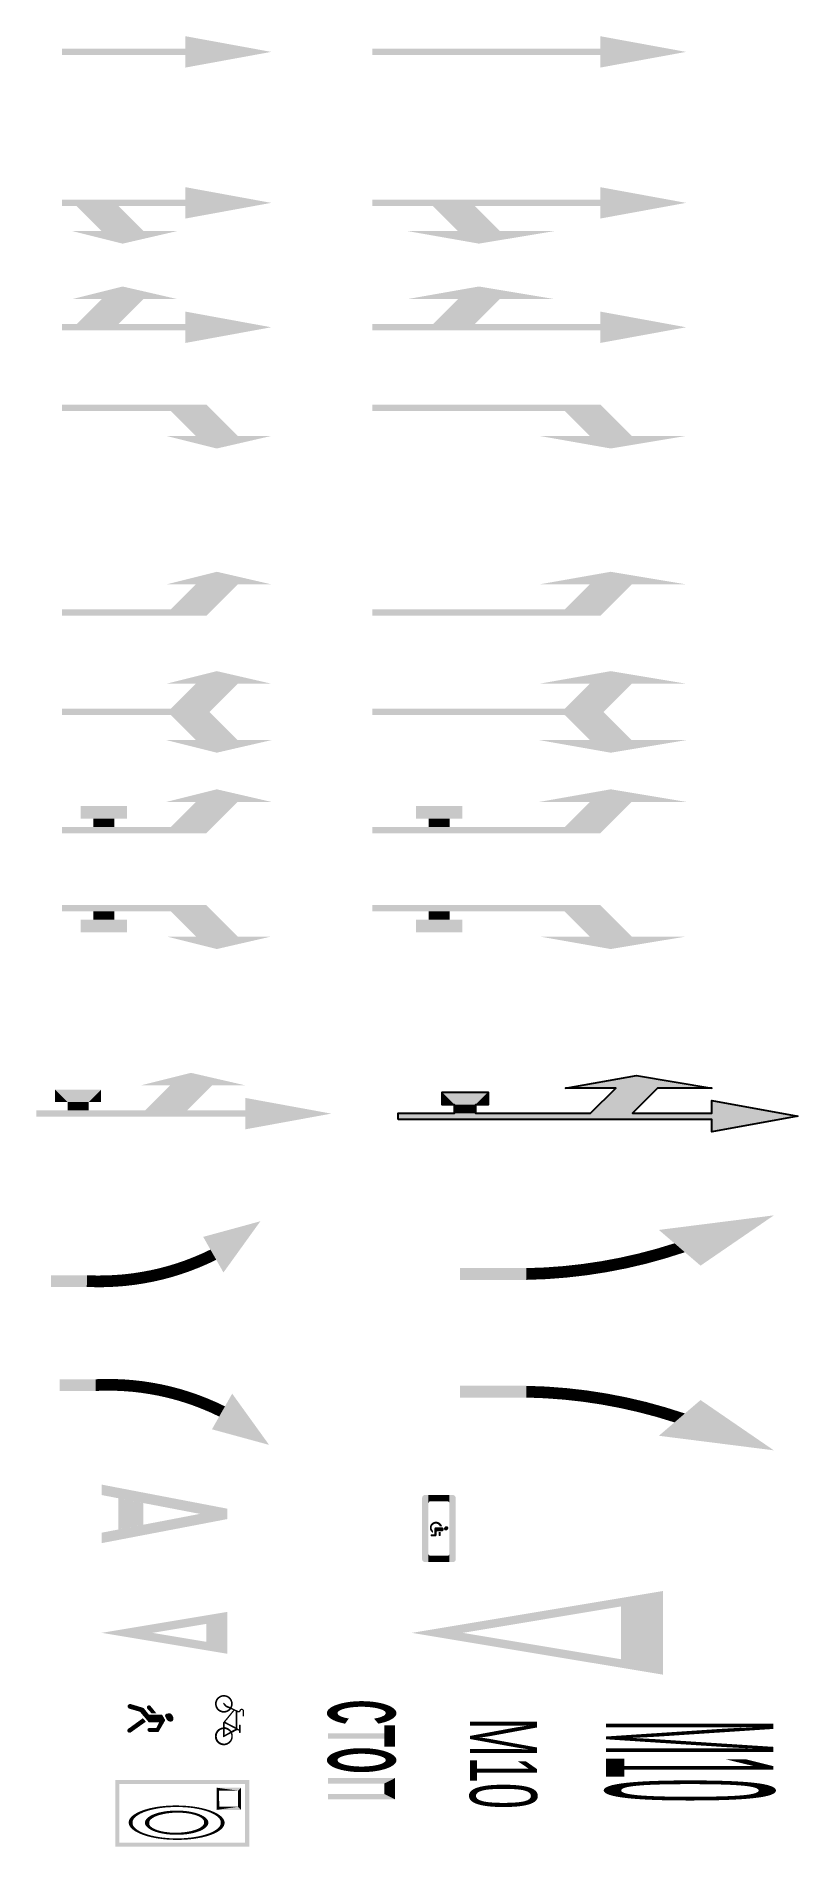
# Model space of a CAD drawing. Extents: x 561.2 to 579.4, y 765.1 to 808.4.
import ezdxf
from ezdxf.enums import TextEntityAlignment as Align

# ---------------------------------------------------------------- set-up
doc = ezdxf.new("R2010")
doc.units = 0
doc.layers.add('Дорожная разметка', color=7, linetype='Continuous')
doc.styles.add('Arial_Signs', font='Arial.ttf')

# ---------------------------------------------------------------- blocks, each defined once
blk = doc.blocks.new('1_22_60')
at = {"style": 'Arial_Signs', "width": 0.5, "flags": 8}
blk.add_attdef('Номер дороги', text='', height=1.6, rotation=270, dxfattribs=at).set_placement((0, 0), align=Align.BOTTOM_CENTER)
blk = doc.blocks.new('1_22_90')
at = {"style": 'Arial_Signs', "width": 0.18, "flags": 8}
blk.add_attdef('Номер дороги', text='', height=4, rotation=270, dxfattribs=at).set_placement((0, 0), align=Align.BOTTOM_CENTER)
blk = doc.blocks.new('1_21')
at = {"layer": 'Дорожная разметка'}
for points in [[(-1.625, 0.872), (-1.628, 0.882), (-1.627, 0.922)], [(-1.627, 0.922), (-1.624, 0.932), (-1.625, 0.872)], [(-1.622, 0.862), (-1.625, 0.872), (-1.624, 0.932)], [(-1.624, 0.932), (-1.62, 0.942), (-1.622, 0.862)], [(-1.618, 0.852), (-1.622, 0.862), (-1.62, 0.942)], [(-1.62, 0.942), (-1.615, 0.952), (-1.618, 0.852)], [(-1.613, 0.842), (-1.618, 0.852), (-1.615, 0.952)], [(-1.615, 0.952), (-1.609, 0.962), (-1.613, 0.842)], [(-1.606, 0.833), (-1.613, 0.842), (-1.609, 0.962)], [(-1.609, 0.962), (-1.602, 0.972), (-1.606, 0.833)], [(-1.599, 0.823), (-1.606, 0.833), (-1.602, 0.972)], [(-1.602, 0.972), (-1.595, 0.981), (-1.599, 0.823)], [(-1.591, 0.813), (-1.599, 0.823), (-1.595, 0.981)], [(-1.595, 0.981), (-1.586, 0.991), (-1.374, 0.9)], [(-1.591, 0.813), (-1.595, 0.981), (-1.374, 0.9)], [(-1.581, 0.804), (-1.591, 0.813), (-1.374, 0.9)], [(-1.586, 0.991), (-1.576, 1), (-1.374, 0.9)], [(-1.374, 0.9), (-1.374, 0.895), (-1.581, 0.804)], [(-1.571, 0.794), (-1.581, 0.804), (-1.374, 0.895)], [(-1.576, 1), (-1.565, 1.01), (-1.374, 0.906)], [(-1.374, 0.906), (-1.374, 0.9), (-1.576, 1)], [(-1.56, 0.785), (-1.571, 0.794), (-1.374, 0.895)], [(-1.565, 1.01), (-1.554, 1.019), (-1.374, 0.906)], [(-1.374, 0.895), (-1.373, 0.89), (-1.56, 0.785)], [(-1.548, 0.776), (-1.56, 0.785), (-1.373, 0.89)], [(-1.554, 1.019), (-1.541, 1.028), (-1.373, 0.911)], [(-1.373, 0.911), (-1.374, 0.906), (-1.554, 1.019)], [(-1.535, 0.767), (-1.548, 0.776), (-1.373, 0.89)], [(-1.541, 1.028), (-1.528, 1.037), (-1.373, 0.911)], [(-1.373, 0.89), (-1.371, 0.884), (-1.535, 0.767)], [(-1.521, 0.758), (-1.535, 0.767), (-1.371, 0.884)], [(-1.528, 1.037), (-1.513, 1.046), (-1.371, 0.916)], [(-1.371, 0.916), (-1.373, 0.911), (-1.528, 1.037)], [(-1.506, 0.75), (-1.521, 0.758), (-1.371, 0.884)], [(-1.513, 1.046), (-1.498, 1.054), (-1.368, 0.922)], [(-1.368, 0.922), (-1.371, 0.916), (-1.513, 1.046)], [(-1.371, 0.884), (-1.369, 0.879), (-1.506, 0.75)], [(-1.491, 0.741), (-1.506, 0.75), (-1.369, 0.879)], [(-1.498, 1.054), (-1.482, 1.062), (-1.365, 0.927)], [(-1.365, 0.927), (-1.368, 0.922), (-1.498, 1.054)], [(-1.369, 0.879), (-1.366, 0.874), (-1.491, 0.741)], [(-1.474, 0.733), (-1.491, 0.741), (-1.366, 0.874)], [(-1.482, 1.062), (-1.465, 1.071), (-1.361, 0.932)], [(-1.361, 0.932), (-1.365, 0.927), (-1.482, 1.062)], [(-1.366, 0.874), (-1.362, 0.869), (-1.474, 0.733)], [(-1.457, 0.725), (-1.474, 0.733), (-1.362, 0.869)], [(-1.465, 1.071), (-1.447, 1.079), (-1.356, 0.937)], [(-1.356, 0.937), (-1.361, 0.932), (-1.465, 1.071)], [(-1.362, 0.869), (-1.358, 0.863), (-1.457, 0.725)], [(-1.447, 1.079), (-1.429, 1.086), (-1.351, 0.942)], [(-1.351, 0.942), (-1.356, 0.937), (-1.447, 1.079)], [(-1.429, 1.086), (-1.409, 1.094), (-1.338, 0.953)], [(-1.345, 0.947), (-1.351, 0.942), (-1.429, 1.086)], [(-1.338, 0.953), (-1.345, 0.947), (-1.429, 1.086)], [(-1.409, 1.094), (-1.389, 1.101), (-1.331, 0.957)], [(-1.331, 0.957), (-1.338, 0.953), (-1.409, 1.094)], [(-1.389, 1.101), (-1.368, 1.108), (-1.314, 0.967)], [(-1.323, 0.962), (-1.331, 0.957), (-1.389, 1.101)], [(-1.314, 0.967), (-1.323, 0.962), (-1.389, 1.101)], [(-1.373, 0.89), (-1.374, 0.906), (-1.373, 0.911)], [(-1.374, 0.906), (-1.373, 0.89), (-1.374, 0.895)], [(-1.374, 0.895), (-1.374, 0.9), (-1.374, 0.906)], [(-1.368, 1.108), (-1.347, 1.115), (-1.305, 0.972)], [(-1.305, 0.972), (-1.314, 0.967), (-1.368, 1.108)], [(-1.347, 1.115), (-1.325, 1.121), (-1.285, 0.981)], [(-1.295, 0.977), (-1.305, 0.972), (-1.347, 1.115)], [(-1.285, 0.981), (-1.295, 0.977), (-1.347, 1.115)], [(-1.325, 1.121), (-1.302, 1.128), (-1.273, 0.986)], [(-1.273, 0.986), (-1.285, 0.981), (-1.325, 1.121)], [(-1.302, 1.128), (-1.278, 1.133), (-1.25, 0.994)], [(-1.262, 0.99), (-1.273, 0.986), (-1.302, 1.128)], [(-1.25, 0.994), (-1.262, 0.99), (-1.302, 1.128)], [(-1.278, 1.133), (-1.254, 1.139), (-1.223, 1.002)], [(-1.237, 0.998), (-1.25, 0.994), (-1.278, 1.133)], [(-1.223, 1.002), (-1.237, 0.998), (-1.278, 1.133)], [(-1.254, 1.139), (-1.23, 1.144), (-1.21, 1.006)], [(-1.21, 1.006), (-1.223, 1.002), (-1.254, 1.139)], [(-1.23, 1.144), (-1.205, 1.15), (-1.18, 1.013)], [(-1.195, 1.01), (-1.21, 1.006), (-1.23, 1.144)], [(-1.18, 1.013), (-1.195, 1.01), (-1.23, 1.144)], [(-1.205, 1.15), (-1.179, 1.154), (-1.165, 1.017)], [(-1.165, 1.017), (-1.18, 1.013), (-1.205, 1.15)], [(-1.179, 1.154), (-1.153, 1.159), (-1.149, 1.02)], [(-1.149, 1.02), (-1.165, 1.017), (-1.179, 1.154)], [(-1.153, 1.159), (-1.126, 1.163), (-1.116, 1.026)], [(-1.133, 1.023), (-1.149, 1.02), (-1.153, 1.159)], [(-1.116, 1.026), (-1.133, 1.023), (-1.153, 1.159)], [(-1.126, 1.163), (-1.1, 1.167), (-1.099, 1.029)], [(-1.099, 1.029), (-1.116, 1.026), (-1.126, 1.163)], [(-1.1, 1.167), (-1.072, 1.17), (-1.064, 1.035)], [(-1.082, 1.032), (-1.099, 1.029), (-1.1, 1.167)], [(-1.064, 1.035), (-1.082, 1.032), (-1.1, 1.167)], [(-1.072, 1.17), (-1.045, 1.173), (-1.046, 1.037)], [(-1.046, 1.037), (-1.064, 1.035), (-1.072, 1.17)], [(-1.028, 1.039), (-1.046, 1.037), (-1.045, 1.173)], [(-1.045, 1.173), (-1.017, 1.176), (-1.009, 1.041)], [(-1.009, 1.041), (-1.028, 1.039), (-1.045, 1.173)], [(-1.017, 1.176), (-0.988, 1.179), (-0.991, 1.043)], [(-0.991, 1.043), (-1.009, 1.041), (-1.017, 1.176)], [(-0.971, 1.045), (-0.991, 1.043), (-0.988, 1.179)], [(-0.988, 1.179), (-0.96, 1.181), (-0.971, 1.045)], [(-0.952, 1.046), (-0.971, 1.045), (-0.96, 1.181)], [(-0.96, 1.181), (-0.931, 1.182), (-0.933, 1.048)], [(-0.933, 1.048), (-0.952, 1.046), (-0.96, 1.181)], [(-0.913, 1.049), (-0.933, 1.048), (-0.931, 1.182)], [(-0.931, 1.182), (-0.903, 1.184), (-0.913, 1.049)], [(-0.893, 1.05), (-0.913, 1.049), (-0.903, 1.184)], [(-0.903, 1.184), (-0.874, 1.185), (-0.873, 1.051)], [(-0.873, 1.051), (-0.893, 1.05), (-0.903, 1.184)], [(-0.874, 1.185), (-0.845, 1.186), (-0.853, 1.051)], [(-0.853, 1.051), (-0.873, 1.051), (-0.874, 1.185)], [(-0.833, 1.052), (-0.853, 1.051), (-0.845, 1.186)], [(-0.845, 1.186), (-0.816, 1.186), (-0.833, 1.052)], [(-0.813, 1.052), (-0.833, 1.052), (-0.816, 1.186)], [(-0.816, 1.186), (-0.787, 1.186), (-0.793, 1.052)], [(-0.793, 1.052), (-0.813, 1.052), (-0.816, 1.186)], [(-0.773, 1.052), (-0.793, 1.052), (-0.787, 1.186)], [(-0.787, 1.186), (-0.758, 1.186), (-0.773, 1.052)], [(-0.752, 1.051), (-0.773, 1.052), (-0.758, 1.186)], [(-0.758, 1.186), (-0.728, 1.185), (-0.752, 1.051)], [(-0.732, 1.051), (-0.752, 1.051), (-0.728, 1.185)], [(-0.712, 1.05), (-0.732, 1.051), (-0.728, 1.185)], [(-0.728, 1.185), (-0.7, 1.184), (-0.712, 1.05)], [(-0.692, 1.049), (-0.712, 1.05), (-0.7, 1.184)], [(-0.7, 1.184), (-0.671, 1.183), (-0.692, 1.049)], [(-0.673, 1.048), (-0.692, 1.049), (-0.671, 1.183)], [(-0.671, 1.183), (-0.642, 1.181), (-0.673, 1.048)], [(-0.653, 1.047), (-0.673, 1.048), (-0.642, 1.181)], [(-0.634, 1.045), (-0.653, 1.047), (-0.642, 1.181)], [(-0.642, 1.181), (-0.614, 1.179), (-0.634, 1.045)], [(-0.614, 1.044), (-0.634, 1.045), (-0.614, 1.179)], [(-0.614, 1.179), (-0.585, 1.177), (-0.614, 1.044)], [(-0.596, 1.042), (-0.614, 1.044), (-0.585, 1.177)], [(-0.577, 1.04), (-0.596, 1.042), (-0.585, 1.177)], [(-0.585, 1.177), (-0.557, 1.174), (-0.577, 1.04)], [(-0.558, 1.038), (-0.577, 1.04), (-0.557, 1.174)], [(-0.557, 1.174), (-0.53, 1.171), (-0.558, 1.038)], [(-0.54, 1.036), (-0.558, 1.038), (-0.53, 1.171)], [(-0.53, 1.171), (-0.502, 1.167), (-0.54, 1.036)], [(-0.522, 1.033), (-0.54, 1.036), (-0.502, 1.167)], [(-0.505, 1.031), (-0.522, 1.033), (-0.502, 1.167)], [(-0.502, 1.167), (-0.475, 1.164), (-0.505, 1.031)], [(-0.488, 1.028), (-0.505, 1.031), (-0.475, 1.164)], [(-0.475, 1.164), (-0.449, 1.16), (-0.488, 1.028)], [(-0.471, 1.025), (-0.488, 1.028), (-0.449, 1.16)], [(-0.454, 1.022), (-0.471, 1.025), (-0.449, 1.16)], [(-0.449, 1.16), (-0.423, 1.155), (-0.454, 1.022)], [(-0.438, 1.018), (-0.454, 1.022), (-0.423, 1.155)], [(-0.423, 1.155), (-0.397, 1.15), (-0.438, 1.018)], [(-0.423, 1.015), (-0.438, 1.018), (-0.397, 1.15)], [(-0.408, 1.011), (-0.423, 1.015), (-0.397, 1.15)], [(-0.397, 1.15), (-0.372, 1.145), (-0.408, 1.011)], [(-0.393, 1.008), (-0.408, 1.011), (-0.372, 1.145)], [(-0.372, 1.145), (-0.347, 1.14), (-0.393, 1.008)], [(-0.379, 1.004), (-0.393, 1.008), (-0.347, 1.14)], [(-0.366, 1), (-0.379, 1.004), (-0.347, 1.14)], [(-0.347, 1.14), (-0.323, 1.135), (-0.366, 1)], [(-0.353, 0.996), (-0.366, 1), (-0.323, 1.135)], [(-0.323, 1.135), (-0.299, 1.129), (-0.353, 0.996)], [(-0.34, 0.992), (-0.353, 0.996), (-0.299, 1.129)], [(-0.328, 0.987), (-0.34, 0.992), (-0.299, 1.129)], [(-0.299, 1.129), (-0.276, 1.123), (-0.328, 0.987)], [(-0.317, 0.983), (-0.328, 0.987), (-0.276, 1.123)], [(-0.276, 1.123), (-0.254, 1.116), (-0.317, 0.983)], [(-0.306, 0.979), (-0.317, 0.983), (-0.254, 1.116)], [(-0.296, 0.974), (-0.306, 0.979), (-0.254, 1.116)], [(-0.254, 1.116), (-0.232, 1.109), (-0.296, 0.974)], [(-0.286, 0.969), (-0.296, 0.974), (-0.232, 1.109)], [(-0.277, 0.964), (-0.286, 0.969), (-0.232, 1.109)], [(-0.232, 1.109), (-0.211, 1.102), (-0.277, 0.964)], [(-0.269, 0.96), (-0.277, 0.964), (-0.211, 1.102)], [(-0.211, 1.102), (-0.191, 1.095), (-0.269, 0.96)], [(-0.262, 0.955), (-0.269, 0.96), (-0.191, 1.095)], [(-0.255, 0.95), (-0.262, 0.955), (-0.191, 1.095)], [(-0.191, 1.095), (-0.172, 1.088), (-0.255, 0.95)], [(-0.248, 0.945), (-0.255, 0.95), (-0.172, 1.088)], [(-0.172, 1.088), (-0.153, 1.08), (-0.248, 0.945)], [(-0.243, 0.94), (-0.248, 0.945), (-0.153, 1.08)], [(-0.153, 1.08), (-0.135, 1.072), (-0.243, 0.94)], [(-0.238, 0.934), (-0.243, 0.94), (-0.135, 1.072)], [(-0.233, 0.929), (-0.238, 0.934), (-0.135, 1.072)], [(-0.237, 0.866), (-0.233, 0.871), (-0.119, 0.734)], [(-0.135, 1.072), (-0.118, 1.064), (-0.233, 0.929)], [(-0.23, 0.924), (-0.233, 0.929), (-0.118, 1.064)], [(-0.233, 0.871), (-0.229, 0.876), (-0.103, 0.743)], [(-0.103, 0.743), (-0.119, 0.734), (-0.233, 0.871)], [(-0.118, 1.064), (-0.102, 1.056), (-0.23, 0.924)], [(-0.227, 0.919), (-0.23, 0.924), (-0.102, 1.056)], [(-0.229, 0.876), (-0.226, 0.881), (-0.087, 0.751)], [(-0.087, 0.751), (-0.103, 0.743), (-0.229, 0.876)], [(-0.102, 1.056), (-0.086, 1.047), (-0.227, 0.919)], [(-0.086, 1.047), (-0.072, 1.039), (-0.227, 0.919)], [(-0.225, 0.913), (-0.227, 0.919), (-0.072, 1.039)], [(-0.226, 0.881), (-0.224, 0.887), (-0.073, 0.76)], [(-0.073, 0.76), (-0.087, 0.751), (-0.226, 0.881)], [(-0.072, 1.039), (-0.058, 1.03), (-0.225, 0.913)], [(-0.223, 0.908), (-0.225, 0.913), (-0.058, 1.03)], [(-0.224, 0.887), (-0.223, 0.892), (-0.059, 0.769)], [(-0.059, 0.769), (-0.073, 0.76), (-0.224, 0.887)], [(-0.058, 1.03), (-0.045, 1.021), (-0.223, 0.908)], [(-0.045, 1.021), (-0.033, 1.011), (-0.223, 0.908)], [(-0.222, 0.903), (-0.223, 0.908), (-0.033, 1.011)], [(-0.223, 0.892), (-0.222, 0.897), (-0.034, 0.787)], [(-0.034, 0.787), (-0.046, 0.778), (-0.223, 0.892)], [(-0.046, 0.778), (-0.059, 0.769), (-0.223, 0.892)], [(-0.033, 1.011), (-0.023, 1.002), (-0.222, 0.903)], [(-0.023, 1.002), (-0.013, 0.993), (-0.222, 0.903)], [(-0.013, 0.993), (-0.004, 0.983), (-0.222, 0.903)], [(-0.004, 0.983), (-0.004, 0.815), (-0.222, 0.897)], [(-0.222, 0.897), (-0.222, 0.903), (-0.004, 0.983)], [(-0.023, 0.796), (-0.034, 0.787), (-0.222, 0.897)], [(-0.013, 0.806), (-0.023, 0.796), (-0.222, 0.897)], [(-0.004, 0.815), (-0.013, 0.806), (-0.222, 0.897)], [(0.004, 0.825), (-0.004, 0.815), (-0.004, 0.983)], [(-0.004, 0.983), (0.004, 0.974), (0.004, 0.825)], [(0.011, 0.834), (0.004, 0.825), (0.004, 0.974)], [(0.004, 0.974), (0.011, 0.964), (0.011, 0.834)], [(0.017, 0.844), (0.011, 0.834), (0.011, 0.964)], [(0.011, 0.964), (0.017, 0.954), (0.017, 0.844)], [(0.022, 0.854), (0.017, 0.844), (0.017, 0.954)], [(0.017, 0.954), (0.022, 0.944), (0.022, 0.854)], [(0.026, 0.864), (0.022, 0.854), (0.022, 0.944)], [(0.022, 0.944), (0.026, 0.934), (0.026, 0.864)], [(0.029, 0.874), (0.026, 0.864), (0.026, 0.934)], [(0.026, 0.934), (0.029, 0.924), (0.029, 0.874)], [(0.031, 0.884), (0.029, 0.874), (0.029, 0.924)], [(0.029, 0.924), (0.031, 0.914), (0.031, 0.884)], [(0.032, 0.894), (0.031, 0.884), (0.031, 0.914)], [(0.031, 0.914), (0.032, 0.904), (0.032, 0.894)], [(-1.358, 0.863), (-1.353, 0.858), (-1.457, 0.725)], [(-1.439, 0.717), (-1.457, 0.725), (-1.353, 0.858)], [(-1.353, 0.858), (-1.347, 0.853), (-1.439, 0.717)], [(-1.42, 0.709), (-1.439, 0.717), (-1.347, 0.853)], [(-1.347, 0.853), (-1.34, 0.848), (-1.42, 0.709)], [(-1.34, 0.848), (-1.333, 0.843), (-1.42, 0.709)], [(-1.4, 0.702), (-1.42, 0.709), (-1.333, 0.843)], [(-1.333, 0.843), (-1.325, 0.838), (-1.4, 0.702)], [(-1.38, 0.695), (-1.4, 0.702), (-1.325, 0.838)], [(-1.325, 0.838), (-1.317, 0.833), (-1.38, 0.695)], [(-1.317, 0.833), (-1.308, 0.829), (-1.38, 0.695)], [(-1.359, 0.688), (-1.38, 0.695), (-1.308, 0.829)], [(-1.308, 0.829), (-1.298, 0.824), (-1.359, 0.688)], [(-1.337, 0.681), (-1.359, 0.688), (-1.298, 0.824)], [(-1.298, 0.824), (-1.288, 0.819), (-1.337, 0.681)], [(-1.288, 0.819), (-1.277, 0.815), (-1.337, 0.681)], [(-1.314, 0.675), (-1.337, 0.681), (-1.277, 0.815)], [(-1.277, 0.815), (-1.265, 0.81), (-1.314, 0.675)], [(-1.291, 0.669), (-1.314, 0.675), (-1.265, 0.81)], [(-1.265, 0.81), (-1.253, 0.806), (-1.291, 0.669)], [(-1.253, 0.806), (-1.241, 0.802), (-1.291, 0.669)], [(-1.267, 0.663), (-1.291, 0.669), (-1.241, 0.802)], [(-1.241, 0.802), (-1.228, 0.798), (-1.267, 0.663)], [(-1.228, 0.798), (-1.214, 0.794), (-1.267, 0.663)], [(-1.243, 0.657), (-1.267, 0.663), (-1.214, 0.794)], [(-1.214, 0.794), (-1.2, 0.79), (-1.243, 0.657)], [(-1.218, 0.652), (-1.243, 0.657), (-1.2, 0.79)], [(-1.2, 0.79), (-1.185, 0.787), (-1.218, 0.652)], [(-1.185, 0.787), (-1.17, 0.783), (-1.218, 0.652)], [(-1.193, 0.647), (-1.218, 0.652), (-1.17, 0.783)], [(-1.17, 0.783), (-1.154, 0.78), (-1.193, 0.647)], [(-1.154, 0.78), (-1.138, 0.777), (-1.193, 0.647)], [(-1.138, 0.777), (-1.122, 0.773), (-1.193, 0.647)], [(-1.122, 0.773), (-1.105, 0.771), (-1.193, 0.647)], [(-0.501, 0.769), (-0.484, 0.772), (-0.399, 0.648)], [(-0.484, 0.772), (-0.468, 0.775), (-0.399, 0.648)], [(-0.468, 0.775), (-0.451, 0.778), (-0.399, 0.648)], [(-0.451, 0.778), (-0.435, 0.781), (-0.399, 0.648)], [(-0.435, 0.781), (-0.42, 0.785), (-0.399, 0.648)], [(-0.42, 0.785), (-0.405, 0.788), (-0.373, 0.653)], [(-0.373, 0.653), (-0.399, 0.648), (-0.42, 0.785)], [(-0.405, 0.788), (-0.391, 0.792), (-0.373, 0.653)], [(-0.391, 0.792), (-0.377, 0.796), (-0.349, 0.658)], [(-0.349, 0.658), (-0.373, 0.653), (-0.391, 0.792)], [(-0.377, 0.796), (-0.363, 0.8), (-0.324, 0.664)], [(-0.324, 0.664), (-0.349, 0.658), (-0.377, 0.796)], [(-0.363, 0.8), (-0.35, 0.804), (-0.324, 0.664)], [(-0.35, 0.804), (-0.338, 0.808), (-0.301, 0.67)], [(-0.301, 0.67), (-0.324, 0.664), (-0.35, 0.804)], [(-0.338, 0.808), (-0.326, 0.812), (-0.278, 0.676)], [(-0.278, 0.676), (-0.301, 0.67), (-0.338, 0.808)], [(-0.326, 0.812), (-0.315, 0.817), (-0.278, 0.676)], [(-0.315, 0.817), (-0.304, 0.821), (-0.256, 0.682)], [(-0.256, 0.682), (-0.278, 0.676), (-0.315, 0.817)], [(-0.304, 0.821), (-0.294, 0.826), (-0.256, 0.682)], [(-0.294, 0.826), (-0.285, 0.831), (-0.234, 0.689)], [(-0.234, 0.689), (-0.256, 0.682), (-0.294, 0.826)], [(-0.285, 0.831), (-0.276, 0.835), (-0.213, 0.696)], [(-0.213, 0.696), (-0.234, 0.689), (-0.285, 0.831)], [(-0.276, 0.835), (-0.268, 0.84), (-0.213, 0.696)], [(-0.268, 0.84), (-0.26, 0.845), (-0.193, 0.703)], [(-0.193, 0.703), (-0.213, 0.696), (-0.268, 0.84)], [(-0.26, 0.845), (-0.253, 0.85), (-0.173, 0.711)], [(-0.173, 0.711), (-0.193, 0.703), (-0.26, 0.845)], [(-0.257, 0.418), (-0.257, 0.612), (-0.003, 0.612)], [(-0.257, 0.418), (-0.003, 0.612), (-0.003, 0.101)], [(-0.253, 0.85), (-0.247, 0.855), (-0.173, 0.711)], [(-0.247, 0.855), (-0.242, 0.86), (-0.154, 0.718)], [(-0.154, 0.718), (-0.173, 0.711), (-0.247, 0.855)], [(-0.242, 0.86), (-0.237, 0.866), (-0.136, 0.726)], [(-0.136, 0.726), (-0.154, 0.718), (-0.242, 0.86)], [(-0.119, 0.734), (-0.136, 0.726), (-0.237, 0.866)], [(-0.257, 0.418), (-1.6, 0.288), (-1.6, 0.418)], [(-0.257, 0.418), (-0.257, 0.288), (-1.6, 0.288)], [(-1.276, -0.139), (-1.332, -0.005), (-1.31, 0.002)], [(-1.252, -0.131), (-1.31, 0.002), (-1.287, 0.008)], [(-1.31, 0.002), (-1.252, -0.131), (-1.264, -0.135)], [(-1.31, 0.002), (-1.264, -0.135), (-1.276, -0.139)], [(-1.239, -0.126), (-1.287, 0.008), (-1.263, 0.013)], [(-1.287, 0.008), (-1.239, -0.126), (-1.252, -0.131)], [(-1.213, -0.118), (-1.263, 0.013), (-1.239, 0.019)], [(-1.263, 0.013), (-1.226, -0.122), (-1.239, -0.126)], [(-1.263, 0.013), (-1.213, -0.118), (-1.226, -0.122)], [(-1.198, -0.115), (-1.239, 0.019), (-1.214, 0.024)], [(-1.239, 0.019), (-1.198, -0.115), (-1.213, -0.118)], [(-1.168, -0.108), (-1.214, 0.024), (-1.188, 0.029)], [(-1.214, 0.024), (-1.184, -0.111), (-1.198, -0.115)], [(-1.214, 0.024), (-1.168, -0.108), (-1.184, -0.111)], [(-1.153, -0.104), (-1.188, 0.029), (-1.163, 0.033)], [(-1.188, 0.029), (-1.153, -0.104), (-1.168, -0.108)], [(-1.12, -0.098), (-1.163, 0.033), (-1.136, 0.038)], [(-1.163, 0.033), (-1.137, -0.101), (-1.153, -0.104)], [(-1.163, 0.033), (-1.12, -0.098), (-1.137, -0.101)], [(-1.103, -0.095), (-1.136, 0.038), (-1.11, 0.042)], [(-1.136, 0.038), (-1.103, -0.095), (-1.12, -0.098)], [(-1.069, -0.09), (-1.11, 0.042), (-1.082, 0.045)], [(-1.11, 0.042), (-1.069, -0.09), (-1.086, -0.092)], [(-1.11, 0.042), (-1.086, -0.092), (-1.103, -0.095)], [(-1.051, -0.087), (-1.082, 0.045), (-1.055, 0.048)], [(-1.082, 0.045), (-1.051, -0.087), (-1.069, -0.09)], [(-1.033, -0.085), (-1.055, 0.048), (-1.027, 0.051)], [(-1.055, 0.048), (-1.033, -0.085), (-1.051, -0.087)], [(-1.027, 0.051), (-1.014, -0.083), (-1.033, -0.085)], [(-0.995, -0.081), (-1.027, 0.051), (-0.999, 0.054)], [(-1.027, 0.051), (-0.995, -0.081), (-1.014, -0.083)], [(-0.976, -0.079), (-0.999, 0.054), (-0.971, 0.056)], [(-0.999, 0.054), (-0.976, -0.079), (-0.995, -0.081)], [(-0.971, 0.056), (-0.957, -0.078), (-0.976, -0.079)], [(-0.957, -0.078), (-0.971, 0.056), (-0.943, 0.058)], [(-0.943, 0.058), (-0.938, -0.076), (-0.957, -0.078)], [(-0.918, -0.075), (-0.943, 0.058), (-0.914, 0.06)], [(-0.943, 0.058), (-0.918, -0.075), (-0.938, -0.076)], [(-0.914, 0.06), (-0.898, -0.074), (-0.918, -0.075)], [(-0.898, -0.074), (-0.914, 0.06), (-0.885, 0.061)], [(-0.885, 0.061), (-0.878, -0.073), (-0.898, -0.074)], [(-0.858, -0.073), (-0.885, 0.061), (-0.856, 0.062)], [(-0.885, 0.061), (-0.858, -0.073), (-0.878, -0.073)], [(-0.856, 0.062), (-0.838, -0.072), (-0.858, -0.073)], [(-0.838, -0.072), (-0.856, 0.062), (-0.827, 0.062)], [(-0.827, 0.062), (-0.818, -0.072), (-0.838, -0.072)], [(-0.818, -0.072), (-0.827, 0.062), (-0.798, 0.062)], [(-0.798, 0.062), (-0.798, -0.072), (-0.818, -0.072)], [(-0.798, 0.062), (-0.778, -0.072), (-0.798, -0.072)], [(-0.778, -0.072), (-0.798, 0.062), (-0.769, 0.062)], [(-0.769, 0.062), (-0.758, -0.072), (-0.778, -0.072)], [(-0.758, -0.072), (-0.769, 0.062), (-0.74, 0.062)], [(-0.74, 0.062), (-0.738, -0.073), (-0.758, -0.072)], [(-0.738, -0.073), (-0.74, 0.062), (-0.711, 0.061)], [(-0.711, 0.061), (-0.718, -0.073), (-0.738, -0.073)], [(-0.711, 0.061), (-0.698, -0.074), (-0.718, -0.073)], [(-0.698, -0.074), (-0.711, 0.061), (-0.683, 0.06)], [(-0.683, 0.06), (-0.679, -0.075), (-0.698, -0.074)], [(-0.679, -0.075), (-0.683, 0.06), (-0.654, 0.058)], [(-0.654, 0.058), (-0.659, -0.076), (-0.679, -0.075)], [(-0.654, 0.058), (-0.64, -0.078), (-0.659, -0.076)], [(-0.64, -0.078), (-0.654, 0.058), (-0.626, 0.056)], [(-0.626, 0.056), (-0.62, -0.079), (-0.64, -0.078)], [(-0.62, -0.079), (-0.626, 0.056), (-0.597, 0.054)], [(-0.597, 0.054), (-0.601, -0.081), (-0.62, -0.079)], [(-0.601, -0.081), (-0.597, 0.054), (-0.569, 0.051)], [(-0.569, 0.051), (-0.583, -0.083), (-0.601, -0.081)], [(-0.569, 0.051), (-0.564, -0.085), (-0.583, -0.083)], [(-0.564, -0.085), (-0.569, 0.051), (-0.542, 0.048)], [(-0.542, 0.048), (-0.546, -0.087), (-0.564, -0.085)], [(-0.546, -0.087), (-0.542, 0.048), (-0.514, 0.045)], [(-0.514, 0.045), (-0.528, -0.09), (-0.546, -0.087)], [(-0.528, -0.09), (-0.514, 0.045), (-0.487, 0.042)], [(-0.487, 0.042), (-0.51, -0.092), (-0.528, -0.09)], [(-0.487, 0.042), (-0.493, -0.095), (-0.51, -0.092)], [(-0.493, -0.095), (-0.487, 0.042), (-0.46, 0.038)], [(-0.46, 0.038), (-0.476, -0.098), (-0.493, -0.095)], [(-0.476, -0.098), (-0.46, 0.038), (-0.434, 0.033)], [(-0.434, 0.033), (-0.46, -0.101), (-0.476, -0.098)], [(-0.434, 0.033), (-0.444, -0.104), (-0.46, -0.101)], [(-0.444, -0.104), (-0.434, 0.033), (-0.408, 0.029)], [(-0.408, 0.029), (-0.428, -0.108), (-0.444, -0.104)], [(-0.428, -0.108), (-0.408, 0.029), (-0.383, 0.024)], [(-0.383, 0.024), (-0.413, -0.111), (-0.428, -0.108)], [(-0.383, 0.024), (-0.398, -0.115), (-0.413, -0.111)], [(-0.398, -0.115), (-0.383, 0.024), (-0.358, 0.019)], [(-0.358, 0.019), (-0.384, -0.118), (-0.398, -0.115)], [(-0.384, -0.118), (-0.358, 0.019), (-0.334, 0.013)], [(-0.334, 0.013), (-0.37, -0.122), (-0.384, -0.118)], [(-0.334, 0.013), (-0.357, -0.126), (-0.37, -0.122)], [(-0.357, -0.126), (-0.334, 0.013), (-0.31, 0.008)], [(-0.31, 0.008), (-0.344, -0.131), (-0.357, -0.126)], [(-0.344, -0.131), (-0.31, 0.008), (-0.287, 0.002)], [(-0.287, 0.002), (-0.332, -0.135), (-0.344, -0.131)], [(-0.287, 0.002), (-0.321, -0.139), (-0.332, -0.135)], [(-0.321, -0.139), (-0.287, 0.002), (-0.264, -0.005)], [(-0.003, 0.101), (-0.257, 0.288), (-0.257, 0.418)], [(-0.257, 0.101), (-0.257, 0.288), (-0.003, 0.101)], [(-1.627, -0.204), (-1.627, -0.244), (-1.629, -0.234)], [(-1.625, -0.254), (-1.627, -0.204), (-1.625, -0.194)], [(-1.627, -0.204), (-1.625, -0.254), (-1.627, -0.244)], [(-1.625, -0.254), (-1.625, -0.194), (-1.621, -0.184)], [(-1.621, -0.184), (-1.621, -0.264), (-1.625, -0.254)], [(-1.621, -0.264), (-1.621, -0.184), (-1.617, -0.174)], [(-1.617, -0.174), (-1.617, -0.274), (-1.621, -0.264)], [(-1.611, -0.284), (-1.617, -0.174), (-1.611, -0.165)], [(-1.617, -0.174), (-1.611, -0.284), (-1.617, -0.274)], [(-1.611, -0.284), (-1.611, -0.165), (-1.604, -0.155)], [(-1.604, -0.155), (-1.604, -0.294), (-1.611, -0.284)], [(-1.597, -0.303), (-1.604, -0.155), (-1.597, -0.145)], [(-1.604, -0.155), (-1.597, -0.303), (-1.604, -0.294)], [(-1.374, -0.224), (-1.597, -0.145), (-1.588, -0.136)], [(-1.374, -0.224), (-1.597, -0.303), (-1.597, -0.145)], [(-1.374, -0.224), (-1.588, -0.313), (-1.597, -0.303)], [(-1.374, -0.224), (-1.588, -0.136), (-1.579, -0.126)], [(-1.374, -0.224), (-1.579, -0.322), (-1.588, -0.313)], [(-1.374, -0.219), (-1.579, -0.126), (-1.569, -0.117)], [(-1.579, -0.126), (-1.374, -0.219), (-1.374, -0.224)], [(-1.579, -0.322), (-1.374, -0.224), (-1.374, -0.23)], [(-1.374, -0.23), (-1.569, -0.332), (-1.579, -0.322)], [(-1.374, -0.219), (-1.569, -0.117), (-1.557, -0.108)], [(-1.374, -0.23), (-1.557, -0.341), (-1.569, -0.332)], [(-1.373, -0.214), (-1.557, -0.108), (-1.545, -0.099)], [(-1.557, -0.108), (-1.373, -0.214), (-1.374, -0.219)], [(-1.557, -0.341), (-1.374, -0.23), (-1.373, -0.235)], [(-1.373, -0.235), (-1.545, -0.35), (-1.557, -0.341)], [(-1.373, -0.214), (-1.545, -0.099), (-1.532, -0.09)], [(-1.373, -0.235), (-1.532, -0.359), (-1.545, -0.35)], [(-1.371, -0.208), (-1.532, -0.09), (-1.518, -0.081)], [(-1.532, -0.09), (-1.371, -0.208), (-1.373, -0.214)], [(-1.532, -0.359), (-1.373, -0.235), (-1.371, -0.24)], [(-1.371, -0.24), (-1.518, -0.368), (-1.532, -0.359)], [(-1.369, -0.203), (-1.518, -0.081), (-1.503, -0.072)], [(-1.518, -0.081), (-1.369, -0.203), (-1.371, -0.208)], [(-1.518, -0.368), (-1.371, -0.24), (-1.369, -0.245)], [(-1.369, -0.245), (-1.503, -0.376), (-1.518, -0.368)], [(-1.369, -0.203), (-1.503, -0.072), (-1.487, -0.064)], [(-1.369, -0.245), (-1.487, -0.385), (-1.503, -0.376)], [(-1.365, -0.198), (-1.487, -0.064), (-1.47, -0.056)], [(-1.487, -0.064), (-1.365, -0.198), (-1.369, -0.203)], [(-1.487, -0.385), (-1.369, -0.245), (-1.365, -0.251)], [(-1.365, -0.251), (-1.47, -0.393), (-1.487, -0.385)], [(-1.357, -0.187), (-1.47, -0.056), (-1.453, -0.048)], [(-1.47, -0.056), (-1.362, -0.193), (-1.365, -0.198)], [(-1.47, -0.056), (-1.357, -0.187), (-1.362, -0.193)], [(-1.47, -0.393), (-1.365, -0.251), (-1.362, -0.256)], [(-1.47, -0.393), (-1.362, -0.256), (-1.357, -0.261)], [(-1.357, -0.261), (-1.453, -0.401), (-1.47, -0.393)], [(-1.352, -0.182), (-1.453, -0.048), (-1.435, -0.04)], [(-1.453, -0.048), (-1.352, -0.182), (-1.357, -0.187)], [(-1.453, -0.401), (-1.357, -0.261), (-1.352, -0.266)], [(-1.352, -0.266), (-1.435, -0.409), (-1.453, -0.401)], [(-1.346, -0.177), (-1.435, -0.04), (-1.416, -0.032)], [(-1.435, -0.04), (-1.346, -0.177), (-1.352, -0.182)], [(-1.435, -0.409), (-1.352, -0.266), (-1.346, -0.271)], [(-1.346, -0.271), (-1.416, -0.416), (-1.435, -0.409)], [(-1.332, -0.167), (-1.416, -0.032), (-1.396, -0.025)], [(-1.416, -0.032), (-1.339, -0.172), (-1.346, -0.177)], [(-1.416, -0.032), (-1.332, -0.167), (-1.339, -0.172)], [(-1.416, -0.416), (-1.346, -0.271), (-1.339, -0.276)], [(-1.416, -0.416), (-1.339, -0.276), (-1.332, -0.281)], [(-1.332, -0.281), (-1.396, -0.423), (-1.416, -0.416)], [(-1.324, -0.162), (-1.396, -0.025), (-1.375, -0.018)], [(-1.396, -0.025), (-1.324, -0.162), (-1.332, -0.167)], [(-1.396, -0.423), (-1.332, -0.281), (-1.324, -0.286)], [(-1.324, -0.286), (-1.375, -0.43), (-1.396, -0.423)], [(-1.307, -0.153), (-1.375, -0.018), (-1.354, -0.011)], [(-1.375, -0.018), (-1.316, -0.158), (-1.324, -0.162)], [(-1.375, -0.018), (-1.307, -0.153), (-1.316, -0.158)], [(-1.375, -0.43), (-1.324, -0.286), (-1.316, -0.291)], [(-1.375, -0.43), (-1.316, -0.291), (-1.307, -0.296)], [(-1.307, -0.296), (-1.354, -0.437), (-1.375, -0.43)], [(-1.374, -0.219), (-1.373, -0.214), (-1.374, -0.23)], [(-1.373, -0.235), (-1.374, -0.23), (-1.373, -0.214)], [(-1.374, -0.23), (-1.374, -0.224), (-1.374, -0.219)], [(-1.297, -0.148), (-1.354, -0.011), (-1.332, -0.005)], [(-1.354, -0.011), (-1.297, -0.148), (-1.307, -0.153)], [(-1.354, -0.437), (-1.307, -0.296), (-1.297, -0.3)], [(-1.297, -0.3), (-1.332, -0.444), (-1.354, -0.437)], [(-1.332, -0.005), (-1.276, -0.139), (-1.287, -0.144)], [(-1.332, -0.005), (-1.287, -0.144), (-1.297, -0.148)], [(-1.332, -0.444), (-1.297, -0.3), (-1.287, -0.305)], [(-1.332, -0.444), (-1.287, -0.305), (-1.276, -0.309)], [(-1.276, -0.309), (-1.31, -0.45), (-1.332, -0.444)], [(-1.31, -0.45), (-1.276, -0.309), (-1.264, -0.314)], [(-1.31, -0.45), (-1.264, -0.314), (-1.252, -0.318)], [(-1.252, -0.318), (-1.287, -0.456), (-1.31, -0.45)], [(-1.287, -0.456), (-1.252, -0.318), (-1.239, -0.322)], [(-1.239, -0.322), (-1.263, -0.462), (-1.287, -0.456)], [(-1.263, -0.462), (-1.239, -0.322), (-1.226, -0.326)], [(-1.263, -0.462), (-1.226, -0.326), (-1.213, -0.33)], [(-1.213, -0.33), (-1.239, -0.467), (-1.263, -0.462)], [(-1.239, -0.467), (-1.213, -0.33), (-1.198, -0.334)], [(-1.198, -0.334), (-1.214, -0.473), (-1.239, -0.467)], [(-1.214, -0.473), (-1.198, -0.334), (-1.184, -0.337)], [(-1.214, -0.473), (-1.184, -0.337), (-1.168, -0.341)], [(-1.168, -0.341), (-1.188, -0.477), (-1.214, -0.473)], [(-1.188, -0.477), (-1.168, -0.341), (-1.153, -0.344)], [(-1.153, -0.344), (-1.163, -0.482), (-1.188, -0.477)], [(-1.163, -0.482), (-1.153, -0.344), (-1.137, -0.347)], [(-1.163, -0.482), (-1.137, -0.347), (-1.12, -0.351)], [(-1.12, -0.351), (-1.136, -0.486), (-1.163, -0.482)], [(-1.136, -0.486), (-1.12, -0.351), (-1.103, -0.353)], [(-1.103, -0.353), (-1.11, -0.49), (-1.136, -0.486)], [(-1.11, -0.49), (-1.103, -0.353), (-1.086, -0.356)], [(-1.11, -0.49), (-1.086, -0.356), (-1.069, -0.359)], [(-1.069, -0.359), (-1.082, -0.494), (-1.11, -0.49)], [(-1.082, -0.494), (-1.069, -0.359), (-1.051, -0.361)], [(-1.051, -0.361), (-1.055, -0.497), (-1.082, -0.494)], [(-1.055, -0.497), (-1.051, -0.361), (-1.033, -0.363)], [(-1.033, -0.363), (-1.027, -0.5), (-1.055, -0.497)], [(-1.027, -0.5), (-1.033, -0.363), (-1.014, -0.365)], [(-1.027, -0.5), (-1.014, -0.365), (-0.995, -0.367)], [(-0.995, -0.367), (-0.999, -0.502), (-1.027, -0.5)], [(-0.999, -0.502), (-0.995, -0.367), (-0.976, -0.369)], [(-0.976, -0.369), (-0.971, -0.505), (-0.999, -0.502)], [(-0.971, -0.505), (-0.976, -0.369), (-0.957, -0.371)], [(-0.957, -0.371), (-0.943, -0.507), (-0.971, -0.505)], [(-0.943, -0.507), (-0.957, -0.371), (-0.938, -0.372)], [(-0.943, -0.507), (-0.938, -0.372), (-0.918, -0.373)], [(-0.918, -0.373), (-0.914, -0.508), (-0.943, -0.507)], [(-0.914, -0.508), (-0.918, -0.373), (-0.898, -0.374)], [(-0.898, -0.374), (-0.885, -0.509), (-0.914, -0.508)], [(-0.885, -0.509), (-0.898, -0.374), (-0.878, -0.375)], [(-0.885, -0.509), (-0.878, -0.375), (-0.858, -0.376)], [(-0.858, -0.376), (-0.856, -0.51), (-0.885, -0.509)], [(-0.856, -0.51), (-0.858, -0.376), (-0.838, -0.376)], [(-0.838, -0.376), (-0.827, -0.511), (-0.856, -0.51)], [(-0.827, -0.511), (-0.838, -0.376), (-0.818, -0.376)], [(-0.818, -0.376), (-0.798, -0.511), (-0.827, -0.511)], [(-0.798, -0.511), (-0.818, -0.376), (-0.798, -0.377)], [(-0.798, -0.511), (-0.798, -0.377), (-0.778, -0.376)], [(-0.778, -0.376), (-0.769, -0.511), (-0.798, -0.511)], [(-0.769, -0.511), (-0.778, -0.376), (-0.758, -0.376)], [(-0.758, -0.376), (-0.74, -0.51), (-0.769, -0.511)], [(-0.74, -0.51), (-0.758, -0.376), (-0.738, -0.376)], [(-0.738, -0.376), (-0.711, -0.509), (-0.74, -0.51)], [(-0.711, -0.509), (-0.738, -0.376), (-0.718, -0.375)], [(-0.711, -0.509), (-0.718, -0.375), (-0.698, -0.374)], [(-0.698, -0.374), (-0.683, -0.508), (-0.711, -0.509)], [(-0.683, -0.508), (-0.698, -0.374), (-0.679, -0.373)], [(-0.679, -0.373), (-0.654, -0.507), (-0.683, -0.508)], [(-0.654, -0.507), (-0.679, -0.373), (-0.659, -0.372)], [(-0.654, -0.507), (-0.659, -0.372), (-0.64, -0.371)], [(-0.64, -0.371), (-0.626, -0.505), (-0.654, -0.507)], [(-0.626, -0.505), (-0.64, -0.371), (-0.62, -0.369)], [(-0.62, -0.369), (-0.597, -0.502), (-0.626, -0.505)], [(-0.597, -0.502), (-0.62, -0.369), (-0.601, -0.367)], [(-0.569, -0.5), (-0.601, -0.367), (-0.583, -0.365)], [(-0.601, -0.367), (-0.569, -0.5), (-0.597, -0.502)], [(-0.569, -0.5), (-0.583, -0.365), (-0.564, -0.363)], [(-0.564, -0.363), (-0.542, -0.497), (-0.569, -0.5)], [(-0.542, -0.497), (-0.564, -0.363), (-0.546, -0.361)], [(-0.514, -0.494), (-0.546, -0.361), (-0.528, -0.359)], [(-0.546, -0.361), (-0.514, -0.494), (-0.542, -0.497)], [(-0.487, -0.49), (-0.528, -0.359), (-0.51, -0.356)], [(-0.528, -0.359), (-0.487, -0.49), (-0.514, -0.494)], [(-0.487, -0.49), (-0.51, -0.356), (-0.493, -0.353)], [(-0.46, -0.486), (-0.493, -0.353), (-0.476, -0.351)], [(-0.493, -0.353), (-0.46, -0.486), (-0.487, -0.49)], [(-0.434, -0.482), (-0.476, -0.351), (-0.46, -0.347)], [(-0.476, -0.351), (-0.434, -0.482), (-0.46, -0.486)], [(-0.434, -0.482), (-0.46, -0.347), (-0.444, -0.344)], [(-0.408, -0.477), (-0.444, -0.344), (-0.428, -0.341)], [(-0.444, -0.344), (-0.408, -0.477), (-0.434, -0.482)], [(-0.383, -0.473), (-0.428, -0.341), (-0.413, -0.337)], [(-0.428, -0.341), (-0.383, -0.473), (-0.408, -0.477)], [(-0.383, -0.473), (-0.413, -0.337), (-0.398, -0.334)], [(-0.358, -0.467), (-0.398, -0.334), (-0.384, -0.33)], [(-0.398, -0.334), (-0.358, -0.467), (-0.383, -0.473)], [(-0.334, -0.462), (-0.384, -0.33), (-0.37, -0.326)], [(-0.384, -0.33), (-0.334, -0.462), (-0.358, -0.467)], [(-0.334, -0.462), (-0.37, -0.326), (-0.357, -0.322)], [(-0.31, -0.456), (-0.357, -0.322), (-0.344, -0.318)], [(-0.357, -0.322), (-0.31, -0.456), (-0.334, -0.462)], [(-0.287, -0.45), (-0.344, -0.318), (-0.332, -0.314)], [(-0.344, -0.318), (-0.287, -0.45), (-0.31, -0.456)], [(-0.287, -0.45), (-0.332, -0.314), (-0.321, -0.309)], [(-0.264, -0.005), (-0.31, -0.144), (-0.321, -0.139)], [(-0.264, -0.444), (-0.321, -0.309), (-0.31, -0.305)], [(-0.321, -0.309), (-0.264, -0.444), (-0.287, -0.45)], [(-0.264, -0.005), (-0.3, -0.148), (-0.31, -0.144)], [(-0.264, -0.444), (-0.31, -0.305), (-0.3, -0.3)], [(-0.3, -0.148), (-0.264, -0.005), (-0.242, -0.011)], [(-0.242, -0.011), (-0.29, -0.153), (-0.3, -0.148)], [(-0.242, -0.437), (-0.3, -0.3), (-0.29, -0.296)], [(-0.3, -0.3), (-0.242, -0.437), (-0.264, -0.444)], [(-0.29, -0.153), (-0.242, -0.011), (-0.221, -0.018)], [(-0.221, -0.018), (-0.281, -0.158), (-0.29, -0.153)], [(-0.221, -0.43), (-0.29, -0.296), (-0.281, -0.291)], [(-0.29, -0.296), (-0.221, -0.43), (-0.242, -0.437)], [(-0.221, -0.018), (-0.272, -0.162), (-0.281, -0.158)], [(-0.221, -0.43), (-0.281, -0.291), (-0.272, -0.286)], [(-0.272, -0.162), (-0.221, -0.018), (-0.201, -0.025)], [(-0.201, -0.025), (-0.264, -0.167), (-0.272, -0.162)], [(-0.201, -0.423), (-0.272, -0.286), (-0.264, -0.281)], [(-0.272, -0.286), (-0.201, -0.423), (-0.221, -0.43)], [(-0.264, -0.167), (-0.201, -0.025), (-0.181, -0.032)], [(-0.181, -0.032), (-0.257, -0.172), (-0.264, -0.167)], [(-0.181, -0.416), (-0.264, -0.281), (-0.257, -0.276)], [(-0.264, -0.281), (-0.181, -0.416), (-0.201, -0.423)], [(-0.181, -0.032), (-0.251, -0.177), (-0.257, -0.172)], [(-0.181, -0.416), (-0.257, -0.276), (-0.251, -0.271)], [(-0.251, -0.177), (-0.181, -0.032), (-0.162, -0.04)], [(-0.162, -0.04), (-0.245, -0.182), (-0.251, -0.177)], [(-0.162, -0.409), (-0.251, -0.271), (-0.245, -0.266)], [(-0.251, -0.271), (-0.162, -0.409), (-0.181, -0.416)], [(-0.245, -0.182), (-0.162, -0.04), (-0.144, -0.048)], [(-0.144, -0.048), (-0.239, -0.187), (-0.245, -0.182)], [(-0.144, -0.401), (-0.245, -0.266), (-0.239, -0.261)], [(-0.245, -0.266), (-0.144, -0.401), (-0.162, -0.409)], [(-0.239, -0.187), (-0.144, -0.048), (-0.126, -0.056)], [(-0.126, -0.056), (-0.235, -0.193), (-0.239, -0.187)], [(-0.126, -0.393), (-0.239, -0.261), (-0.235, -0.256)], [(-0.239, -0.261), (-0.126, -0.393), (-0.144, -0.401)], [(-0.126, -0.056), (-0.231, -0.198), (-0.235, -0.193)], [(-0.126, -0.393), (-0.235, -0.256), (-0.231, -0.251)], [(-0.231, -0.198), (-0.126, -0.056), (-0.109, -0.064)], [(-0.109, -0.064), (-0.228, -0.203), (-0.231, -0.198)], [(-0.109, -0.385), (-0.231, -0.251), (-0.228, -0.245)], [(-0.231, -0.251), (-0.109, -0.385), (-0.126, -0.393)], [(-0.228, -0.203), (-0.109, -0.064), (-0.094, -0.072)], [(-0.228, -0.203), (-0.094, -0.072), (-0.079, -0.081)], [(-0.079, -0.081), (-0.226, -0.208), (-0.228, -0.203)], [(-0.079, -0.368), (-0.228, -0.245), (-0.226, -0.24)], [(-0.228, -0.245), (-0.079, -0.368), (-0.094, -0.376)], [(-0.228, -0.245), (-0.094, -0.376), (-0.109, -0.385)], [(-0.226, -0.208), (-0.079, -0.081), (-0.065, -0.09)], [(-0.065, -0.09), (-0.224, -0.214), (-0.226, -0.208)], [(-0.065, -0.359), (-0.226, -0.24), (-0.224, -0.235)], [(-0.226, -0.24), (-0.065, -0.359), (-0.079, -0.368)], [(-0.224, -0.214), (-0.065, -0.09), (-0.052, -0.099)], [(-0.224, -0.214), (-0.052, -0.099), (-0.039, -0.108)], [(-0.039, -0.108), (-0.223, -0.219), (-0.224, -0.214)], [(-0.039, -0.341), (-0.224, -0.235), (-0.223, -0.23)], [(-0.224, -0.235), (-0.052, -0.35), (-0.065, -0.359)], [(-0.224, -0.235), (-0.039, -0.341), (-0.052, -0.35)], [(-0.223, -0.219), (-0.039, -0.108), (-0.028, -0.117)], [(-0.223, -0.219), (-0.028, -0.117), (-0.018, -0.126)], [(-0.018, -0.126), (-0.222, -0.224), (-0.223, -0.219)], [(-0.223, -0.23), (-0.222, -0.224), (-0.018, -0.322)], [(-0.018, -0.322), (-0.028, -0.332), (-0.223, -0.23)], [(-0.223, -0.23), (-0.028, -0.332), (-0.039, -0.341)], [(-0.222, -0.224), (-0.018, -0.126), (-0.008, -0.136)], [(-0.222, -0.224), (-0.008, -0.136), (0, -0.145)], [(0, -0.145), (0, -0.303), (-0.222, -0.224)], [(-0.008, -0.313), (-0.018, -0.322), (-0.222, -0.224)], [(0, -0.303), (-0.008, -0.313), (-0.222, -0.224)], [(0, -0.303), (0, -0.145), (0.008, -0.155)], [(0.008, -0.155), (0.008, -0.294), (0, -0.303)], [(0.008, -0.155), (0.014, -0.284), (0.008, -0.294)], [(0.014, -0.284), (0.008, -0.155), (0.014, -0.165)], [(0.02, -0.274), (0.014, -0.165), (0.02, -0.174)], [(0.014, -0.165), (0.02, -0.274), (0.014, -0.284)], [(0.02, -0.174), (0.024, -0.264), (0.02, -0.274)], [(0.024, -0.264), (0.02, -0.174), (0.024, -0.184)], [(0.028, -0.254), (0.024, -0.184), (0.028, -0.194)], [(0.024, -0.184), (0.028, -0.254), (0.024, -0.264)], [(0.031, -0.244), (0.028, -0.194), (0.031, -0.204)], [(0.028, -0.194), (0.031, -0.244), (0.028, -0.254)], [(0.031, -0.204), (0.032, -0.234), (0.031, -0.244)], [(0.032, -0.234), (0.031, -0.204), (0.032, -0.214)], [(0.032, -0.214), (0.033, -0.224), (0.032, -0.234)], [(-0.255, -0.783), (-1.6, -0.652), (0, -0.652)], [(-0.255, -0.783), (-1.6, -0.783), (-1.6, -0.652)], [(-0.255, -0.783), (0, -0.652), (0, -1.16)], [(0, -1.16), (-0.255, -1.035), (-0.255, -0.783)], [(-1.6, -1.16), (-1.6, -1.035), (-0.255, -1.035)], [(-1.6, -1.16), (-0.255, -1.035), (0, -1.16)]]:
    blk.add_solid(points, dxfattribs=at)
blk = doc.blocks.new('1_24_4')
for points in [[(0.1, 0.7), (0, 0.8), (3.2, 0.8)], [(0, 0.8), (0.1, -0.7), (0, -0.8)], [(0, 0.8), (0.1, 0.7), (0.1, -0.7)], [(3.2, 0.8), (3.1, 0.7), (0.1, 0.7)], [(2.422, 0.612), (3.007, 0.612), (2.934, 0.542)], [(2.422, 0.082), (2.422, 0.612), (2.481, 0.542)], [(2.481, 0.542), (2.422, 0.612), (2.934, 0.542)], [(2.481, 0.542), (2.484, 0.156), (2.422, 0.082)], [(3.007, 0.612), (3.008, 0.08), (2.934, 0.156)], [(2.934, 0.156), (2.934, 0.542), (3.007, 0.612)], [(3.1, -0.7), (3.1, 0.7), (3.2, 0.8)], [(3.2, -0.8), (3.1, -0.7), (3.2, 0.8)], [(0.526, -0.054), (0.493, -0.004), (0.517, 0.01)], [(0.547, -0.04), (0.517, 0.01), (0.541, 0.022)], [(0.517, 0.01), (0.547, -0.04), (0.526, -0.054)], [(0.59, -0.015), (0.541, 0.022), (0.58, 0.04)], [(0.541, 0.022), (0.568, -0.027), (0.547, -0.04)], [(0.541, 0.022), (0.59, -0.015), (0.568, -0.027)], [(0.612, -0.004), (0.58, 0.04), (0.619, 0.056)], [(0.58, 0.04), (0.612, -0.004), (0.59, -0.015)], [(0.619, 0.056), (0.648, 0.013), (0.612, -0.004)], [(0.648, 0.013), (0.619, 0.056), (0.658, 0.071)], [(0.658, 0.071), (0.684, 0.028), (0.648, 0.013)], [(0.72, 0.041), (0.658, 0.071), (0.726, 0.093)], [(0.658, 0.071), (0.72, 0.041), (0.684, 0.028)], [(0.726, 0.093), (0.783, 0.062), (0.72, 0.041)], [(0.783, 0.062), (0.726, 0.093), (0.795, 0.112)], [(0.795, 0.112), (0.846, 0.079), (0.783, 0.062)], [(0.846, 0.079), (0.795, 0.112), (0.872, 0.13)], [(0.872, 0.13), (0.917, 0.096), (0.846, 0.079)], [(0.917, 0.096), (0.872, 0.13), (0.949, 0.145)], [(0.949, 0.145), (0.987, 0.11), (0.917, 0.096)], [(0.987, 0.11), (0.949, 0.145), (1.031, 0.159)], [(1.037, -0.048), (0.976, -0.003), (1.022, 0.011)], [(1.031, 0.159), (1.064, 0.123), (0.987, 0.11)], [(1.076, -0.036), (1.022, 0.011), (1.072, 0.023)], [(1.022, 0.011), (1.076, -0.036), (1.037, -0.048)], [(1.064, 0.123), (1.031, 0.159), (1.115, 0.169)], [(1.115, 0.169), (1.141, 0.133), (1.064, 0.123)], [(1.12, -0.025), (1.072, 0.023), (1.123, 0.034)], [(1.072, 0.023), (1.12, -0.025), (1.076, -0.036)], [(1.141, 0.133), (1.115, 0.169), (1.202, 0.178)], [(1.123, 0.034), (1.164, -0.015), (1.12, -0.025)], [(1.164, -0.015), (1.123, 0.034), (1.178, 0.044)], [(1.202, 0.178), (1.221, 0.141), (1.141, 0.133)], [(1.178, 0.044), (1.212, -0.006), (1.164, -0.015)], [(1.212, -0.006), (1.178, 0.044), (1.233, 0.052)], [(1.221, 0.141), (1.202, 0.178), (1.29, 0.184)], [(1.233, 0.052), (1.26, 0.001), (1.212, -0.006)], [(1.29, 0.184), (1.302, 0.146), (1.221, 0.141)], [(1.26, 0.001), (1.233, 0.052), (1.291, 0.058)], [(1.291, 0.058), (1.31, 0.007), (1.26, 0.001)], [(1.302, 0.146), (1.29, 0.184), (1.379, 0.187)], [(1.31, 0.007), (1.291, 0.058), (1.348, 0.062)], [(1.379, 0.187), (1.384, 0.15), (1.302, 0.146)], [(1.348, 0.062), (1.36, 0.011), (1.31, 0.007)], [(1.36, 0.011), (1.348, 0.062), (1.408, 0.065)], [(1.408, 0.065), (1.412, 0.014), (1.36, 0.011)], [(1.384, 0.15), (1.379, 0.187), (1.469, 0.188)], [(1.469, 0.188), (1.467, 0.151), (1.384, 0.15)], [(1.463, 0.016), (1.408, 0.065), (1.467, 0.066)], [(1.408, 0.065), (1.463, 0.016), (1.412, 0.014)], [(1.467, 0.066), (1.515, 0.016), (1.463, 0.016)], [(1.469, 0.188), (1.55, 0.15), (1.467, 0.151)], [(1.515, 0.016), (1.467, 0.066), (1.526, 0.065)], [(1.55, 0.15), (1.469, 0.188), (1.558, 0.186)], [(1.526, 0.065), (1.567, 0.014), (1.515, 0.016)], [(1.567, 0.014), (1.526, 0.065), (1.586, 0.062)], [(1.558, 0.186), (1.632, 0.146), (1.55, 0.15)], [(1.632, 0.146), (1.558, 0.186), (1.648, 0.182)], [(1.586, 0.062), (1.617, 0.011), (1.567, 0.014)], [(1.617, 0.011), (1.586, 0.062), (1.643, 0.058)], [(1.643, 0.058), (1.667, 0.007), (1.617, 0.011)], [(1.648, 0.182), (1.713, 0.141), (1.632, 0.146)], [(1.667, 0.007), (1.643, 0.058), (1.701, 0.052)], [(1.713, 0.141), (1.648, 0.182), (1.735, 0.175)], [(1.701, 0.052), (1.715, 0.001), (1.667, 0.007)], [(1.715, 0.001), (1.701, 0.052), (1.756, 0.044)], [(1.735, 0.175), (1.793, 0.133), (1.713, 0.141)], [(1.756, 0.044), (1.763, -0.006), (1.715, 0.001)], [(1.793, 0.133), (1.735, 0.175), (1.823, 0.166)], [(1.763, -0.006), (1.756, 0.044), (1.811, 0.034)], [(1.811, 0.034), (1.808, -0.014), (1.763, -0.006)], [(1.823, 0.166), (1.87, 0.123), (1.793, 0.133)], [(1.808, -0.014), (1.811, 0.034), (1.862, 0.023)], [(1.862, 0.023), (1.852, -0.024), (1.808, -0.014)], [(1.87, 0.123), (1.823, 0.166), (1.906, 0.155)], [(1.862, 0.023), (1.892, -0.035), (1.852, -0.024)], [(1.892, -0.035), (1.862, 0.023), (1.912, 0.011)], [(1.906, 0.155), (1.947, 0.11), (1.87, 0.123)], [(1.912, 0.011), (1.931, -0.048), (1.892, -0.035)], [(1.947, 0.11), (1.906, 0.155), (1.989, 0.141)], [(1.931, -0.048), (1.912, 0.011), (1.958, -0.003)], [(1.989, 0.141), (2.017, 0.096), (1.947, 0.11)], [(2.017, 0.096), (1.989, 0.141), (2.065, 0.125)], [(2.065, 0.125), (2.088, 0.079), (2.017, 0.096)], [(2.088, 0.079), (2.065, 0.125), (2.142, 0.106)], [(2.142, 0.106), (2.151, 0.062), (2.088, 0.079)], [(2.151, 0.062), (2.142, 0.106), (2.21, 0.087)], [(2.21, 0.087), (2.214, 0.041), (2.151, 0.062)], [(2.214, 0.041), (2.21, 0.087), (2.278, 0.064)], [(2.278, 0.064), (2.25, 0.028), (2.214, 0.041)], [(2.278, 0.064), (2.286, 0.013), (2.25, 0.028)], [(2.286, 0.013), (2.278, 0.064), (2.318, 0.049)], [(2.318, 0.049), (2.322, -0.004), (2.286, 0.013)], [(2.322, -0.004), (2.318, 0.049), (2.356, 0.032)], [(2.356, 0.032), (2.344, -0.015), (2.322, -0.004)], [(2.344, -0.015), (2.356, 0.032), (2.395, 0.014)], [(2.395, 0.014), (2.366, -0.027), (2.344, -0.015)], [(2.395, 0.014), (2.387, -0.04), (2.366, -0.027)], [(2.387, -0.04), (2.395, 0.014), (2.419, 0.002)], [(2.419, 0.002), (2.408, -0.054), (2.387, -0.04)], [(2.408, -0.054), (2.419, 0.002), (2.443, -0.012)], [(2.934, 0.156), (3.008, 0.08), (2.422, 0.082)], [(2.484, 0.156), (2.934, 0.156), (2.422, 0.082)], [(0.411, -0.214), (0.322, -0.207), (0.323, -0.201)], [(0.411, -0.214), (0.322, -0.213), (0.322, -0.207)], [(0.322, -0.219), (0.322, -0.213), (0.411, -0.219)], [(0.411, -0.219), (0.322, -0.213), (0.411, -0.214)], [(0.411, -0.224), (0.322, -0.225), (0.322, -0.219)], [(0.411, -0.219), (0.411, -0.224), (0.322, -0.219)], [(0.411, -0.224), (0.322, -0.231), (0.322, -0.225)], [(0.322, -0.231), (0.411, -0.224), (0.411, -0.228)], [(0.411, -0.228), (0.323, -0.237), (0.322, -0.231)], [(0.412, -0.209), (0.323, -0.201), (0.324, -0.195)], [(0.323, -0.201), (0.412, -0.209), (0.411, -0.214)], [(0.323, -0.237), (0.411, -0.228), (0.411, -0.233)], [(0.411, -0.233), (0.323, -0.243), (0.323, -0.237)], [(0.411, -0.233), (0.324, -0.249), (0.323, -0.243)], [(0.412, -0.204), (0.324, -0.195), (0.325, -0.189)], [(0.324, -0.195), (0.412, -0.204), (0.412, -0.209)], [(0.324, -0.249), (0.411, -0.233), (0.412, -0.238)], [(0.412, -0.238), (0.326, -0.255), (0.324, -0.249)], [(0.412, -0.204), (0.325, -0.189), (0.326, -0.183)], [(0.413, -0.199), (0.326, -0.183), (0.328, -0.178)], [(0.326, -0.183), (0.413, -0.199), (0.412, -0.204)], [(0.326, -0.255), (0.412, -0.238), (0.412, -0.243)], [(0.412, -0.243), (0.327, -0.261), (0.326, -0.255)], [(0.412, -0.243), (0.329, -0.267), (0.327, -0.261)], [(0.414, -0.194), (0.328, -0.178), (0.329, -0.172)], [(0.328, -0.178), (0.414, -0.194), (0.413, -0.199)], [(0.414, -0.194), (0.329, -0.172), (0.331, -0.166)], [(0.329, -0.267), (0.412, -0.243), (0.413, -0.248)], [(0.413, -0.248), (0.331, -0.272), (0.329, -0.267)], [(0.415, -0.189), (0.331, -0.166), (0.334, -0.16)], [(0.331, -0.166), (0.415, -0.189), (0.414, -0.194)], [(0.331, -0.272), (0.413, -0.248), (0.414, -0.253)], [(0.414, -0.253), (0.333, -0.278), (0.331, -0.272)], [(0.414, -0.253), (0.335, -0.283), (0.333, -0.278)], [(0.417, -0.184), (0.334, -0.16), (0.336, -0.155)], [(0.334, -0.16), (0.417, -0.184), (0.415, -0.189)], [(0.335, -0.283), (0.414, -0.253), (0.415, -0.258)], [(0.415, -0.258), (0.339, -0.291), (0.335, -0.283)], [(0.417, -0.184), (0.336, -0.155), (0.34, -0.147)], [(0.339, -0.291), (0.415, -0.258), (0.416, -0.263)], [(0.416, -0.263), (0.343, -0.299), (0.339, -0.291)], [(0.418, -0.179), (0.34, -0.147), (0.344, -0.14)], [(0.34, -0.147), (0.418, -0.179), (0.417, -0.184)], [(0.343, -0.299), (0.416, -0.263), (0.418, -0.268)], [(0.418, -0.268), (0.347, -0.306), (0.343, -0.299)], [(0.422, -0.17), (0.344, -0.14), (0.348, -0.133)], [(0.344, -0.14), (0.422, -0.17), (0.42, -0.175)], [(0.344, -0.14), (0.42, -0.175), (0.418, -0.179)], [(0.347, -0.306), (0.418, -0.268), (0.42, -0.273)], [(0.42, -0.273), (0.351, -0.313), (0.347, -0.306)], [(0.424, -0.165), (0.348, -0.133), (0.352, -0.125)], [(0.348, -0.133), (0.424, -0.165), (0.422, -0.17)], [(0.351, -0.313), (0.42, -0.273), (0.421, -0.277)], [(0.351, -0.313), (0.421, -0.277), (0.423, -0.282)], [(0.423, -0.282), (0.356, -0.32), (0.351, -0.313)], [(0.424, -0.165), (0.352, -0.125), (0.357, -0.118)], [(0.423, -0.282), (0.361, -0.327), (0.356, -0.32)], [(0.427, -0.158), (0.357, -0.118), (0.362, -0.112)], [(0.357, -0.118), (0.427, -0.158), (0.424, -0.165)], [(0.361, -0.327), (0.423, -0.282), (0.427, -0.29)], [(0.427, -0.29), (0.366, -0.334), (0.361, -0.327)], [(0.431, -0.152), (0.362, -0.112), (0.367, -0.105)], [(0.362, -0.112), (0.431, -0.152), (0.427, -0.158)], [(0.366, -0.334), (0.427, -0.29), (0.431, -0.297)], [(0.431, -0.297), (0.372, -0.341), (0.366, -0.334)], [(0.435, -0.145), (0.367, -0.105), (0.373, -0.098)], [(0.367, -0.105), (0.435, -0.145), (0.431, -0.152)], [(0.372, -0.341), (0.431, -0.297), (0.435, -0.303)], [(0.435, -0.303), (0.377, -0.347), (0.372, -0.341)], [(0.439, -0.138), (0.373, -0.098), (0.378, -0.092)], [(0.373, -0.098), (0.439, -0.138), (0.435, -0.145)], [(0.377, -0.347), (0.435, -0.303), (0.439, -0.31)], [(0.439, -0.31), (0.388, -0.358), (0.377, -0.347)], [(0.443, -0.132), (0.378, -0.092), (0.389, -0.081)], [(0.378, -0.092), (0.443, -0.132), (0.439, -0.138)], [(0.388, -0.358), (0.439, -0.31), (0.443, -0.316)], [(0.443, -0.316), (0.399, -0.369), (0.388, -0.358)], [(0.448, -0.126), (0.389, -0.081), (0.4, -0.071)], [(0.389, -0.081), (0.448, -0.126), (0.443, -0.132)], [(0.399, -0.369), (0.443, -0.316), (0.448, -0.322)], [(0.399, -0.369), (0.448, -0.322), (0.452, -0.328)], [(0.452, -0.328), (0.41, -0.379), (0.399, -0.369)], [(0.457, -0.114), (0.4, -0.071), (0.411, -0.061)], [(0.4, -0.071), (0.452, -0.12), (0.448, -0.126)], [(0.4, -0.071), (0.457, -0.114), (0.452, -0.12)], [(0.41, -0.379), (0.452, -0.328), (0.457, -0.334)], [(0.41, -0.379), (0.457, -0.334), (0.462, -0.34)], [(0.462, -0.34), (0.421, -0.389), (0.41, -0.379)], [(0.462, -0.108), (0.411, -0.061), (0.423, -0.051)], [(0.411, -0.061), (0.462, -0.108), (0.457, -0.114)], [(0.411, -0.214), (0.412, -0.209), (0.412, -0.238)], [(0.412, -0.238), (0.411, -0.233), (0.411, -0.214)], [(0.411, -0.219), (0.411, -0.214), (0.411, -0.233)], [(0.411, -0.228), (0.411, -0.224), (0.411, -0.219)], [(0.411, -0.233), (0.411, -0.228), (0.411, -0.219)], [(0.412, -0.204), (0.413, -0.199), (0.413, -0.248)], [(0.413, -0.248), (0.412, -0.243), (0.412, -0.204)], [(0.412, -0.209), (0.412, -0.204), (0.412, -0.243)], [(0.412, -0.243), (0.412, -0.238), (0.412, -0.209)], [(0.413, -0.199), (0.414, -0.194), (0.414, -0.253)], [(0.414, -0.253), (0.413, -0.248), (0.413, -0.199)], [(0.421, -0.389), (0.462, -0.34), (0.472, -0.35)], [(0.472, -0.35), (0.433, -0.398), (0.421, -0.389)], [(0.472, -0.098), (0.423, -0.051), (0.435, -0.042)], [(0.423, -0.051), (0.472, -0.098), (0.462, -0.108)], [(0.433, -0.398), (0.472, -0.35), (0.482, -0.36)], [(0.482, -0.36), (0.446, -0.407), (0.433, -0.398)], [(0.482, -0.089), (0.435, -0.042), (0.447, -0.033)], [(0.435, -0.042), (0.482, -0.089), (0.472, -0.098)], [(0.446, -0.407), (0.482, -0.36), (0.493, -0.369)], [(0.493, -0.369), (0.468, -0.422), (0.446, -0.407)], [(0.493, -0.079), (0.447, -0.033), (0.47, -0.018)], [(0.447, -0.033), (0.493, -0.079), (0.482, -0.089)], [(0.468, -0.422), (0.493, -0.369), (0.503, -0.378)], [(0.468, -0.422), (0.503, -0.378), (0.515, -0.386)], [(0.515, -0.386), (0.491, -0.436), (0.468, -0.422)], [(0.515, -0.062), (0.47, -0.018), (0.493, -0.004)], [(0.47, -0.018), (0.515, -0.062), (0.503, -0.07)], [(0.47, -0.018), (0.503, -0.07), (0.493, -0.079)], [(0.491, -0.436), (0.515, -0.386), (0.526, -0.394)], [(0.526, -0.394), (0.515, -0.45), (0.491, -0.436)], [(0.493, -0.004), (0.526, -0.054), (0.515, -0.062)], [(0.515, -0.45), (0.526, -0.394), (0.547, -0.408)], [(0.547, -0.408), (0.539, -0.462), (0.515, -0.45)], [(0.539, -0.462), (0.547, -0.408), (0.568, -0.421)], [(0.539, -0.462), (0.568, -0.421), (0.59, -0.433)], [(0.808, -0.223), (0.709, -0.22), (0.71, -0.216)], [(0.808, -0.227), (0.709, -0.224), (0.709, -0.22)], [(0.709, -0.22), (0.808, -0.223), (0.808, -0.227)], [(0.808, -0.227), (0.709, -0.228), (0.709, -0.224)], [(0.709, -0.228), (0.808, -0.227), (0.808, -0.23)], [(0.808, -0.23), (0.71, -0.232), (0.709, -0.228)], [(0.808, -0.223), (0.71, -0.211), (0.711, -0.207)], [(0.808, -0.223), (0.71, -0.216), (0.71, -0.211)], [(0.71, -0.236), (0.71, -0.232), (0.808, -0.23)], [(0.808, -0.23), (0.807, -0.234), (0.71, -0.236)], [(0.807, -0.234), (0.711, -0.24), (0.71, -0.236)], [(0.808, -0.22), (0.711, -0.203), (0.712, -0.199)], [(0.808, -0.22), (0.711, -0.207), (0.711, -0.203)], [(0.711, -0.207), (0.808, -0.22), (0.808, -0.223)], [(0.807, -0.234), (0.711, -0.245), (0.711, -0.24)], [(0.807, -0.234), (0.712, -0.249), (0.711, -0.245)], [(0.809, -0.216), (0.712, -0.199), (0.713, -0.195)], [(0.712, -0.199), (0.809, -0.216), (0.808, -0.22)], [(0.712, -0.249), (0.807, -0.234), (0.808, -0.237)], [(0.808, -0.237), (0.713, -0.253), (0.712, -0.249)], [(0.809, -0.216), (0.713, -0.195), (0.714, -0.191)], [(0.808, -0.237), (0.714, -0.257), (0.713, -0.253)], [(0.81, -0.213), (0.714, -0.191), (0.716, -0.187)], [(0.714, -0.191), (0.81, -0.213), (0.809, -0.216)], [(0.714, -0.257), (0.808, -0.237), (0.808, -0.241)], [(0.808, -0.241), (0.715, -0.261), (0.714, -0.257)], [(0.808, -0.241), (0.717, -0.265), (0.715, -0.261)], [(0.81, -0.213), (0.716, -0.187), (0.717, -0.183)], [(0.81, -0.21), (0.717, -0.183), (0.719, -0.179)], [(0.717, -0.183), (0.81, -0.21), (0.81, -0.213)], [(0.717, -0.265), (0.808, -0.241), (0.808, -0.244)], [(0.808, -0.244), (0.718, -0.269), (0.717, -0.265)], [(0.808, -0.244), (0.721, -0.275), (0.718, -0.269)], [(0.81, -0.21), (0.719, -0.179), (0.721, -0.173)], [(0.811, -0.206), (0.721, -0.173), (0.724, -0.167)], [(0.721, -0.173), (0.811, -0.206), (0.81, -0.21)], [(0.721, -0.275), (0.808, -0.244), (0.809, -0.248)], [(0.809, -0.248), (0.724, -0.281), (0.721, -0.275)], [(0.813, -0.203), (0.724, -0.167), (0.727, -0.161)], [(0.724, -0.167), (0.813, -0.203), (0.811, -0.206)], [(0.724, -0.281), (0.809, -0.248), (0.809, -0.251)], [(0.809, -0.251), (0.727, -0.287), (0.724, -0.281)], [(0.814, -0.199), (0.727, -0.161), (0.731, -0.156)], [(0.727, -0.161), (0.814, -0.199), (0.813, -0.203)], [(0.727, -0.287), (0.809, -0.251), (0.81, -0.255)], [(0.81, -0.255), (0.731, -0.293), (0.727, -0.287)], [(0.815, -0.196), (0.731, -0.156), (0.734, -0.15)], [(0.731, -0.156), (0.815, -0.196), (0.814, -0.199)], [(0.731, -0.293), (0.81, -0.255), (0.811, -0.258)], [(0.811, -0.258), (0.734, -0.298), (0.731, -0.293)], [(0.817, -0.192), (0.734, -0.15), (0.738, -0.145)], [(0.734, -0.15), (0.817, -0.192), (0.815, -0.196)], [(0.734, -0.298), (0.811, -0.258), (0.812, -0.261)], [(0.812, -0.261), (0.738, -0.303), (0.734, -0.298)], [(0.817, -0.192), (0.738, -0.145), (0.742, -0.139)], [(0.738, -0.303), (0.812, -0.261), (0.813, -0.265)], [(0.813, -0.265), (0.742, -0.309), (0.738, -0.303)], [(0.819, -0.187), (0.742, -0.139), (0.746, -0.134)], [(0.742, -0.139), (0.819, -0.187), (0.817, -0.192)], [(0.742, -0.309), (0.813, -0.265), (0.815, -0.268)], [(0.815, -0.268), (0.746, -0.314), (0.742, -0.309)], [(0.822, -0.183), (0.746, -0.134), (0.753, -0.127)], [(0.746, -0.134), (0.822, -0.183), (0.819, -0.187)], [(0.746, -0.314), (0.815, -0.268), (0.816, -0.271)], [(0.816, -0.271), (0.753, -0.321), (0.746, -0.314)], [(0.824, -0.179), (0.753, -0.127), (0.761, -0.119)], [(0.753, -0.127), (0.824, -0.179), (0.822, -0.183)], [(0.753, -0.321), (0.816, -0.271), (0.818, -0.276)], [(0.753, -0.321), (0.818, -0.276), (0.821, -0.28)], [(0.821, -0.28), (0.761, -0.329), (0.753, -0.321)], [(0.829, -0.171), (0.761, -0.119), (0.768, -0.112)], [(0.761, -0.119), (0.829, -0.171), (0.827, -0.175)], [(0.761, -0.119), (0.827, -0.175), (0.824, -0.179)], [(0.761, -0.329), (0.821, -0.28), (0.823, -0.284)], [(0.823, -0.284), (0.768, -0.336), (0.761, -0.329)], [(0.832, -0.167), (0.768, -0.112), (0.776, -0.105)], [(0.768, -0.112), (0.832, -0.167), (0.829, -0.171)], [(0.768, -0.336), (0.823, -0.284), (0.826, -0.288)], [(0.768, -0.336), (0.826, -0.288), (0.828, -0.292)], [(0.828, -0.292), (0.776, -0.343), (0.768, -0.336)], [(0.839, -0.159), (0.776, -0.105), (0.784, -0.099)], [(0.776, -0.105), (0.835, -0.163), (0.832, -0.167)], [(0.776, -0.105), (0.839, -0.159), (0.835, -0.163)], [(0.776, -0.343), (0.828, -0.292), (0.831, -0.296)], [(0.831, -0.296), (0.784, -0.349), (0.776, -0.343)], [(0.845, -0.153), (0.784, -0.099), (0.792, -0.092)], [(0.784, -0.099), (0.845, -0.153), (0.839, -0.159)], [(0.784, -0.349), (0.831, -0.296), (0.834, -0.3)], [(0.834, -0.3), (0.792, -0.356), (0.784, -0.349)], [(0.851, -0.147), (0.792, -0.092), (0.807, -0.082)], [(0.792, -0.092), (0.851, -0.147), (0.845, -0.153)], [(0.792, -0.356), (0.834, -0.3), (0.838, -0.304)], [(0.792, -0.356), (0.838, -0.304), (0.841, -0.307)], [(0.841, -0.307), (0.807, -0.366), (0.792, -0.356)], [(0.864, -0.135), (0.807, -0.082), (0.822, -0.072)], [(0.807, -0.082), (0.864, -0.135), (0.857, -0.141)], [(0.807, -0.082), (0.857, -0.141), (0.851, -0.147)], [(0.808, -0.237), (0.807, -0.234), (0.808, -0.23)], [(0.807, -0.366), (0.841, -0.307), (0.847, -0.314)], [(0.807, -0.366), (0.847, -0.314), (0.853, -0.32)], [(0.853, -0.32), (0.822, -0.376), (0.807, -0.366)], [(0.808, -0.22), (0.809, -0.216), (0.809, -0.251)], [(0.809, -0.251), (0.809, -0.248), (0.808, -0.22)], [(0.808, -0.223), (0.808, -0.22), (0.809, -0.248)], [(0.809, -0.248), (0.808, -0.244), (0.808, -0.223)], [(0.808, -0.227), (0.808, -0.223), (0.808, -0.244)], [(0.808, -0.244), (0.808, -0.241), (0.808, -0.227)], [(0.808, -0.23), (0.808, -0.227), (0.808, -0.241)], [(0.808, -0.241), (0.808, -0.237), (0.808, -0.23)], [(0.809, -0.216), (0.81, -0.213), (0.81, -0.255)], [(0.81, -0.255), (0.809, -0.251), (0.809, -0.216)], [(0.81, -0.21), (0.811, -0.206), (0.812, -0.261)], [(0.812, -0.261), (0.811, -0.258), (0.81, -0.21)], [(0.81, -0.213), (0.81, -0.21), (0.811, -0.258)], [(0.811, -0.258), (0.81, -0.255), (0.81, -0.213)], [(0.813, -0.265), (0.812, -0.261), (0.811, -0.206)], [(0.871, -0.129), (0.822, -0.072), (0.838, -0.062)], [(0.822, -0.072), (0.871, -0.129), (0.864, -0.135)], [(0.822, -0.376), (0.853, -0.32), (0.86, -0.326)], [(0.822, -0.376), (0.86, -0.326), (0.867, -0.331)], [(0.867, -0.331), (0.838, -0.386), (0.822, -0.376)], [(0.878, -0.124), (0.838, -0.062), (0.854, -0.054)], [(0.838, -0.062), (0.878, -0.124), (0.871, -0.129)], [(0.838, -0.386), (0.867, -0.331), (0.874, -0.337)], [(0.838, -0.386), (0.874, -0.337), (0.881, -0.342)], [(0.881, -0.342), (0.854, -0.395), (0.838, -0.386)], [(0.904, -0.106), (0.854, -0.054), (0.879, -0.041)], [(0.854, -0.054), (0.904, -0.106), (0.891, -0.115)], [(0.854, -0.054), (0.891, -0.115), (0.878, -0.124)], [(0.854, -0.395), (0.881, -0.342), (0.894, -0.35)], [(0.894, -0.35), (0.879, -0.407), (0.854, -0.395)], [(0.917, -0.099), (0.879, -0.041), (0.905, -0.03)], [(0.879, -0.041), (0.917, -0.099), (0.904, -0.106)], [(0.879, -0.407), (0.894, -0.35), (0.908, -0.358)], [(0.879, -0.407), (0.908, -0.358), (0.921, -0.366)], [(0.921, -0.366), (0.905, -0.419), (0.879, -0.407)], [(0.953, -0.08), (0.905, -0.03), (0.931, -0.019)], [(0.905, -0.03), (0.931, -0.091), (0.917, -0.099)], [(0.905, -0.03), (0.953, -0.08), (0.931, -0.091)], [(0.905, -0.419), (0.921, -0.366), (0.936, -0.373)], [(0.936, -0.373), (0.931, -0.429), (0.905, -0.419)], [(0.976, -0.07), (0.931, -0.019), (0.976, -0.003)], [(0.931, -0.019), (0.976, -0.07), (0.953, -0.08)], [(0.931, -0.429), (0.936, -0.373), (0.958, -0.383)], [(0.931, -0.429), (0.958, -0.383), (0.98, -0.392)], [(0.98, -0.392), (0.976, -0.445), (0.931, -0.429)], [(0.976, -0.003), (1.037, -0.048), (0.998, -0.061)], [(0.976, -0.003), (0.998, -0.061), (0.976, -0.07)], [(0.976, -0.445), (0.98, -0.392), (1.003, -0.401)], [(1.003, -0.401), (1.022, -0.459), (0.976, -0.445)], [(1.022, -0.459), (1.003, -0.401), (1.042, -0.413)], [(1.042, -0.413), (1.072, -0.472), (1.022, -0.459)], [(1.072, -0.472), (1.042, -0.413), (1.082, -0.424)], [(1.072, -0.472), (1.082, -0.424), (1.126, -0.434)], [(1.811, -0.483), (1.77, -0.433), (1.814, -0.424)], [(1.814, -0.424), (1.862, -0.472), (1.811, -0.483)], [(1.862, -0.472), (1.814, -0.424), (1.858, -0.412)], [(1.912, -0.459), (1.858, -0.412), (1.897, -0.4)], [(1.858, -0.412), (1.912, -0.459), (1.862, -0.472)], [(1.958, -0.445), (1.897, -0.4), (1.936, -0.387)], [(1.897, -0.4), (1.958, -0.445), (1.912, -0.459)], [(1.958, -0.003), (1.954, -0.056), (1.931, -0.048)], [(1.958, -0.445), (1.936, -0.387), (1.959, -0.378)], [(1.954, -0.056), (1.958, -0.003), (2.003, -0.019)], [(2.003, -0.019), (1.976, -0.065), (1.954, -0.056)], [(1.959, -0.378), (2.003, -0.429), (1.958, -0.445)], [(2.003, -0.429), (1.959, -0.378), (1.981, -0.368)], [(2.003, -0.019), (1.998, -0.075), (1.976, -0.065)], [(2.029, -0.419), (1.981, -0.368), (2.003, -0.357)], [(1.981, -0.368), (2.029, -0.419), (2.003, -0.429)], [(1.998, -0.075), (2.003, -0.019), (2.029, -0.03)], [(2.029, -0.03), (2.013, -0.082), (1.998, -0.075)], [(2.029, -0.419), (2.003, -0.357), (2.017, -0.35)], [(2.013, -0.082), (2.029, -0.03), (2.055, -0.041)], [(2.055, -0.041), (2.026, -0.09), (2.013, -0.082)], [(2.055, -0.407), (2.017, -0.35), (2.03, -0.342)], [(2.017, -0.35), (2.055, -0.407), (2.029, -0.419)], [(2.055, -0.041), (2.04, -0.098), (2.026, -0.09)], [(2.08, -0.395), (2.03, -0.342), (2.043, -0.333)], [(2.03, -0.342), (2.08, -0.395), (2.055, -0.407)], [(2.04, -0.098), (2.055, -0.041), (2.08, -0.054)], [(2.08, -0.054), (2.053, -0.107), (2.04, -0.098)], [(2.08, -0.395), (2.043, -0.333), (2.056, -0.324)], [(2.053, -0.107), (2.08, -0.054), (2.096, -0.062)], [(2.096, -0.062), (2.06, -0.112), (2.053, -0.107)], [(2.096, -0.386), (2.056, -0.324), (2.063, -0.319)], [(2.056, -0.324), (2.096, -0.386), (2.08, -0.395)], [(2.096, -0.062), (2.067, -0.117), (2.06, -0.112)], [(2.112, -0.376), (2.063, -0.319), (2.07, -0.313)], [(2.063, -0.319), (2.112, -0.376), (2.096, -0.386)], [(2.067, -0.117), (2.096, -0.062), (2.112, -0.072)], [(2.112, -0.072), (2.074, -0.123), (2.067, -0.117)], [(2.127, -0.366), (2.07, -0.313), (2.077, -0.308)], [(2.07, -0.313), (2.127, -0.366), (2.112, -0.376)], [(2.112, -0.072), (2.081, -0.128), (2.074, -0.123)], [(2.127, -0.366), (2.077, -0.308), (2.083, -0.302)], [(2.081, -0.128), (2.112, -0.072), (2.127, -0.082)], [(2.127, -0.082), (2.087, -0.134), (2.081, -0.128)], [(2.142, -0.356), (2.083, -0.302), (2.089, -0.295)], [(2.083, -0.302), (2.142, -0.356), (2.127, -0.366)], [(2.127, -0.082), (2.093, -0.141), (2.087, -0.134)], [(2.15, -0.349), (2.089, -0.295), (2.095, -0.289)], [(2.089, -0.295), (2.15, -0.349), (2.142, -0.356)], [(2.093, -0.141), (2.127, -0.082), (2.142, -0.092)], [(2.142, -0.092), (2.096, -0.144), (2.093, -0.141)], [(2.158, -0.343), (2.095, -0.289), (2.099, -0.285)], [(2.095, -0.289), (2.158, -0.343), (2.15, -0.349)], [(2.142, -0.092), (2.1, -0.148), (2.096, -0.144)], [(2.158, -0.343), (2.099, -0.285), (2.102, -0.281)], [(2.1, -0.148), (2.142, -0.092), (2.15, -0.099)], [(2.15, -0.099), (2.103, -0.152), (2.1, -0.148)], [(2.166, -0.336), (2.102, -0.281), (2.105, -0.277)], [(2.102, -0.281), (2.166, -0.336), (2.158, -0.343)], [(2.103, -0.152), (2.15, -0.099), (2.158, -0.105)], [(2.158, -0.105), (2.106, -0.156), (2.103, -0.152)], [(2.174, -0.329), (2.105, -0.277), (2.107, -0.273)], [(2.105, -0.277), (2.174, -0.329), (2.166, -0.336)], [(2.106, -0.156), (2.158, -0.105), (2.166, -0.112)], [(2.166, -0.112), (2.108, -0.16), (2.106, -0.156)], [(2.174, -0.329), (2.107, -0.273), (2.11, -0.269)], [(2.166, -0.112), (2.111, -0.164), (2.108, -0.16)], [(2.181, -0.321), (2.11, -0.269), (2.112, -0.265)], [(2.11, -0.269), (2.181, -0.321), (2.174, -0.329)], [(2.111, -0.164), (2.166, -0.112), (2.174, -0.119)], [(2.174, -0.119), (2.113, -0.168), (2.111, -0.164)], [(2.188, -0.314), (2.112, -0.265), (2.115, -0.261)], [(2.112, -0.265), (2.188, -0.314), (2.181, -0.321)], [(2.113, -0.168), (2.174, -0.119), (2.181, -0.127)], [(2.181, -0.127), (2.116, -0.173), (2.113, -0.168)], [(2.192, -0.309), (2.115, -0.261), (2.117, -0.256)], [(2.115, -0.261), (2.192, -0.309), (2.188, -0.314)], [(2.181, -0.127), (2.118, -0.177), (2.116, -0.173)], [(2.2, -0.298), (2.117, -0.256), (2.119, -0.252)], [(2.117, -0.256), (2.2, -0.298), (2.196, -0.303)], [(2.117, -0.256), (2.196, -0.303), (2.192, -0.309)], [(2.118, -0.177), (2.181, -0.127), (2.188, -0.134)], [(2.188, -0.134), (2.119, -0.18), (2.118, -0.177)], [(2.119, -0.18), (2.188, -0.134), (2.192, -0.139)], [(2.192, -0.139), (2.121, -0.183), (2.119, -0.18)], [(2.203, -0.293), (2.119, -0.252), (2.12, -0.249)], [(2.119, -0.252), (2.203, -0.293), (2.2, -0.298)], [(2.207, -0.287), (2.12, -0.249), (2.122, -0.245)], [(2.12, -0.249), (2.207, -0.287), (2.203, -0.293)], [(2.121, -0.183), (2.192, -0.139), (2.196, -0.145)], [(2.196, -0.145), (2.122, -0.187), (2.121, -0.183)], [(2.122, -0.187), (2.196, -0.145), (2.2, -0.15)], [(2.2, -0.15), (2.123, -0.19), (2.122, -0.187)], [(2.21, -0.281), (2.122, -0.245), (2.123, -0.242)], [(2.122, -0.245), (2.21, -0.281), (2.207, -0.287)], [(2.123, -0.19), (2.2, -0.15), (2.203, -0.156)], [(2.203, -0.156), (2.124, -0.193), (2.123, -0.19)], [(2.213, -0.275), (2.123, -0.242), (2.124, -0.239)], [(2.123, -0.242), (2.213, -0.275), (2.21, -0.281)], [(2.124, -0.193), (2.203, -0.156), (2.207, -0.161)], [(2.207, -0.161), (2.125, -0.197), (2.124, -0.193)], [(2.125, -0.232), (2.124, -0.235), (2.124, -0.193)], [(2.124, -0.193), (2.125, -0.197), (2.125, -0.232)], [(2.22, -0.258), (2.124, -0.235), (2.125, -0.232)], [(2.124, -0.235), (2.218, -0.262), (2.217, -0.266)], [(2.124, -0.235), (2.22, -0.258), (2.218, -0.262)], [(2.217, -0.266), (2.124, -0.239), (2.124, -0.235)], [(2.124, -0.239), (2.215, -0.269), (2.213, -0.275)], [(2.124, -0.239), (2.217, -0.266), (2.215, -0.269)], [(2.125, -0.197), (2.207, -0.161), (2.21, -0.167)], [(2.125, -0.2), (2.21, -0.167), (2.213, -0.173)], [(2.21, -0.167), (2.125, -0.2), (2.125, -0.197)], [(2.213, -0.173), (2.126, -0.204), (2.125, -0.2)], [(2.126, -0.228), (2.125, -0.232), (2.125, -0.197)], [(2.125, -0.197), (2.125, -0.2), (2.126, -0.228)], [(2.126, -0.225), (2.126, -0.228), (2.125, -0.2)], [(2.125, -0.2), (2.126, -0.204), (2.126, -0.225)], [(2.222, -0.249), (2.125, -0.232), (2.126, -0.228)], [(2.125, -0.232), (2.221, -0.253), (2.22, -0.258)], [(2.125, -0.232), (2.222, -0.249), (2.221, -0.253)], [(2.126, -0.204), (2.213, -0.173), (2.216, -0.179)], [(2.126, -0.204), (2.216, -0.179), (2.217, -0.183)], [(2.217, -0.183), (2.126, -0.207), (2.126, -0.204)], [(2.126, -0.207), (2.217, -0.183), (2.219, -0.187)], [(2.126, -0.207), (2.219, -0.187), (2.22, -0.191)], [(2.126, -0.211), (2.22, -0.191), (2.221, -0.195)], [(2.22, -0.191), (2.126, -0.211), (2.126, -0.207)], [(2.126, -0.211), (2.221, -0.195), (2.222, -0.199)], [(2.222, -0.199), (2.127, -0.214), (2.126, -0.211)], [(2.126, -0.221), (2.126, -0.225), (2.126, -0.204)], [(2.126, -0.204), (2.126, -0.207), (2.126, -0.221)], [(2.126, -0.207), (2.126, -0.211), (2.126, -0.221)], [(2.127, -0.218), (2.126, -0.221), (2.126, -0.211)], [(2.126, -0.211), (2.127, -0.214), (2.127, -0.218)], [(2.225, -0.22), (2.126, -0.221), (2.127, -0.218)], [(2.126, -0.221), (2.225, -0.22), (2.225, -0.224)], [(2.225, -0.228), (2.126, -0.225), (2.126, -0.221)], [(2.126, -0.221), (2.225, -0.224), (2.225, -0.228)], [(2.223, -0.241), (2.126, -0.228), (2.126, -0.225)], [(2.126, -0.225), (2.224, -0.233), (2.224, -0.237)], [(2.126, -0.225), (2.224, -0.237), (2.223, -0.241)], [(2.126, -0.225), (2.225, -0.228), (2.224, -0.233)], [(2.126, -0.228), (2.223, -0.245), (2.222, -0.249)], [(2.126, -0.228), (2.223, -0.241), (2.223, -0.245)], [(2.127, -0.214), (2.222, -0.199), (2.223, -0.204)], [(2.127, -0.214), (2.223, -0.204), (2.223, -0.208)], [(2.127, -0.214), (2.223, -0.208), (2.224, -0.212)], [(2.127, -0.218), (2.224, -0.212), (2.224, -0.216)], [(2.224, -0.212), (2.127, -0.218), (2.127, -0.214)], [(2.127, -0.218), (2.224, -0.216), (2.225, -0.22)], [(2.393, -0.47), (2.344, -0.433), (2.366, -0.421)], [(2.393, -0.47), (2.366, -0.421), (2.387, -0.408)], [(2.417, -0.458), (2.387, -0.408), (2.408, -0.394)], [(2.387, -0.408), (2.417, -0.458), (2.393, -0.47)], [(2.443, -0.012), (2.42, -0.062), (2.408, -0.054)], [(2.441, -0.445), (2.408, -0.394), (2.42, -0.386)], [(2.408, -0.394), (2.441, -0.445), (2.417, -0.458)], [(2.42, -0.062), (2.443, -0.012), (2.466, -0.026)], [(2.466, -0.026), (2.431, -0.07), (2.42, -0.062)], [(2.464, -0.43), (2.42, -0.386), (2.431, -0.378)], [(2.42, -0.386), (2.464, -0.43), (2.441, -0.445)], [(2.466, -0.026), (2.441, -0.079), (2.431, -0.07)], [(2.464, -0.43), (2.431, -0.378), (2.441, -0.369)], [(2.441, -0.079), (2.466, -0.026), (2.488, -0.041)], [(2.488, -0.041), (2.452, -0.089), (2.441, -0.079)], [(2.487, -0.415), (2.441, -0.369), (2.452, -0.36)], [(2.441, -0.369), (2.487, -0.415), (2.464, -0.43)], [(2.452, -0.089), (2.488, -0.041), (2.501, -0.05)], [(2.501, -0.05), (2.462, -0.098), (2.452, -0.089)], [(2.499, -0.407), (2.452, -0.36), (2.462, -0.35)], [(2.452, -0.36), (2.499, -0.407), (2.487, -0.415)], [(2.462, -0.098), (2.501, -0.05), (2.513, -0.06)], [(2.513, -0.06), (2.472, -0.108), (2.462, -0.098)], [(2.511, -0.397), (2.462, -0.35), (2.472, -0.34)], [(2.462, -0.35), (2.511, -0.397), (2.499, -0.407)], [(2.472, -0.108), (2.513, -0.06), (2.524, -0.069)], [(2.524, -0.069), (2.477, -0.114), (2.472, -0.108)], [(2.523, -0.388), (2.472, -0.34), (2.477, -0.334)], [(2.472, -0.34), (2.523, -0.388), (2.511, -0.397)], [(2.524, -0.069), (2.482, -0.12), (2.477, -0.114)], [(2.534, -0.377), (2.477, -0.334), (2.482, -0.328)], [(2.477, -0.334), (2.534, -0.377), (2.523, -0.388)], [(2.482, -0.12), (2.524, -0.069), (2.536, -0.08)], [(2.536, -0.08), (2.486, -0.126), (2.482, -0.12)], [(2.534, -0.377), (2.482, -0.328), (2.486, -0.322)], [(2.536, -0.08), (2.491, -0.132), (2.486, -0.126)], [(2.545, -0.367), (2.486, -0.322), (2.491, -0.316)], [(2.486, -0.322), (2.545, -0.367), (2.534, -0.377)], [(2.491, -0.132), (2.536, -0.08), (2.546, -0.09)], [(2.546, -0.09), (2.495, -0.138), (2.491, -0.132)], [(2.556, -0.356), (2.491, -0.316), (2.495, -0.31)], [(2.491, -0.316), (2.556, -0.356), (2.545, -0.367)], [(2.495, -0.138), (2.546, -0.09), (2.557, -0.101)], [(2.557, -0.101), (2.499, -0.145), (2.495, -0.138)], [(2.561, -0.35), (2.495, -0.31), (2.499, -0.303)], [(2.495, -0.31), (2.561, -0.35), (2.556, -0.356)], [(2.499, -0.145), (2.557, -0.101), (2.562, -0.108)], [(2.562, -0.108), (2.503, -0.152), (2.499, -0.145)], [(2.567, -0.343), (2.499, -0.303), (2.503, -0.297)], [(2.499, -0.303), (2.567, -0.343), (2.561, -0.35)], [(2.503, -0.152), (2.562, -0.108), (2.568, -0.114)], [(2.568, -0.114), (2.507, -0.158), (2.503, -0.152)], [(2.572, -0.337), (2.503, -0.297), (2.507, -0.29)], [(2.503, -0.297), (2.572, -0.337), (2.567, -0.343)], [(2.507, -0.158), (2.568, -0.114), (2.573, -0.121)], [(2.573, -0.121), (2.511, -0.166), (2.507, -0.158)], [(2.577, -0.33), (2.507, -0.29), (2.51, -0.283)], [(2.507, -0.29), (2.577, -0.33), (2.572, -0.337)], [(2.586, -0.316), (2.51, -0.283), (2.512, -0.278)], [(2.51, -0.283), (2.582, -0.323), (2.577, -0.33)], [(2.51, -0.283), (2.586, -0.316), (2.582, -0.323)], [(2.511, -0.166), (2.573, -0.121), (2.578, -0.128)], [(2.511, -0.166), (2.578, -0.128), (2.583, -0.135)], [(2.583, -0.135), (2.513, -0.171), (2.511, -0.166)], [(2.59, -0.308), (2.512, -0.278), (2.514, -0.273)], [(2.512, -0.278), (2.59, -0.308), (2.586, -0.316)], [(2.583, -0.135), (2.514, -0.176), (2.513, -0.171)], [(2.514, -0.176), (2.583, -0.135), (2.587, -0.142)], [(2.587, -0.142), (2.516, -0.18), (2.514, -0.176)], [(2.59, -0.308), (2.514, -0.273), (2.516, -0.269)], [(2.516, -0.18), (2.587, -0.142), (2.591, -0.149)], [(2.591, -0.149), (2.518, -0.185), (2.516, -0.18)], [(2.594, -0.301), (2.516, -0.269), (2.517, -0.264)], [(2.516, -0.269), (2.594, -0.301), (2.59, -0.308)], [(2.6, -0.288), (2.517, -0.264), (2.519, -0.259)], [(2.517, -0.264), (2.598, -0.293), (2.594, -0.301)], [(2.517, -0.264), (2.6, -0.288), (2.598, -0.293)], [(2.518, -0.185), (2.591, -0.149), (2.595, -0.157)], [(2.595, -0.157), (2.519, -0.19), (2.518, -0.185)], [(2.519, -0.19), (2.595, -0.157), (2.599, -0.165)], [(2.599, -0.165), (2.52, -0.195), (2.519, -0.19)], [(2.603, -0.282), (2.519, -0.259), (2.52, -0.254)], [(2.519, -0.259), (2.603, -0.282), (2.6, -0.288)], [(2.52, -0.195), (2.599, -0.165), (2.601, -0.17)], [(2.52, -0.195), (2.601, -0.17), (2.603, -0.176)], [(2.603, -0.176), (2.521, -0.2), (2.52, -0.195)], [(2.606, -0.271), (2.52, -0.254), (2.521, -0.249)], [(2.52, -0.254), (2.605, -0.276), (2.603, -0.282)], [(2.52, -0.254), (2.606, -0.271), (2.605, -0.276)], [(2.521, -0.2), (2.603, -0.176), (2.605, -0.182)], [(2.605, -0.182), (2.522, -0.205), (2.521, -0.2)], [(2.522, -0.244), (2.521, -0.249), (2.521, -0.2)], [(2.521, -0.2), (2.522, -0.205), (2.522, -0.244)], [(2.608, -0.265), (2.521, -0.249), (2.522, -0.244)], [(2.521, -0.249), (2.608, -0.265), (2.606, -0.271)], [(2.522, -0.205), (2.605, -0.182), (2.607, -0.187)], [(2.522, -0.205), (2.607, -0.187), (2.608, -0.193)], [(2.608, -0.193), (2.522, -0.21), (2.522, -0.205)], [(2.522, -0.21), (2.608, -0.193), (2.61, -0.199)], [(2.61, -0.199), (2.523, -0.215), (2.522, -0.21)], [(2.522, -0.239), (2.522, -0.244), (2.522, -0.205)], [(2.522, -0.205), (2.522, -0.21), (2.522, -0.239)], [(2.523, -0.234), (2.522, -0.239), (2.522, -0.21)], [(2.522, -0.21), (2.523, -0.215), (2.523, -0.234)], [(2.611, -0.247), (2.522, -0.239), (2.523, -0.234)], [(2.61, -0.253), (2.522, -0.244), (2.522, -0.239)], [(2.522, -0.239), (2.611, -0.247), (2.61, -0.253)], [(2.522, -0.244), (2.609, -0.259), (2.608, -0.265)], [(2.522, -0.244), (2.61, -0.253), (2.609, -0.259)], [(2.523, -0.215), (2.61, -0.199), (2.611, -0.205)], [(2.523, -0.215), (2.611, -0.205), (2.611, -0.211)], [(2.611, -0.211), (2.523, -0.22), (2.523, -0.215)], [(2.523, -0.22), (2.611, -0.211), (2.612, -0.217)], [(2.523, -0.229), (2.523, -0.234), (2.523, -0.215)], [(2.523, -0.215), (2.523, -0.22), (2.523, -0.229)], [(2.612, -0.217), (2.523, -0.224), (2.523, -0.22)], [(2.523, -0.224), (2.612, -0.217), (2.612, -0.223)], [(2.523, -0.22), (2.523, -0.224), (2.523, -0.229)], [(2.523, -0.224), (2.612, -0.223), (2.612, -0.229)], [(2.612, -0.229), (2.523, -0.229), (2.523, -0.224)], [(2.523, -0.229), (2.612, -0.229), (2.612, -0.235)], [(2.612, -0.235), (2.523, -0.234), (2.523, -0.229)], [(2.523, -0.234), (2.612, -0.235), (2.612, -0.241)], [(2.523, -0.234), (2.612, -0.241), (2.611, -0.247)], [(0, -0.8), (0.1, -0.7), (3.2, -0.8)], [(0.1, -0.7), (3.1, -0.7), (3.2, -0.8)], [(0.59, -0.433), (0.578, -0.48), (0.539, -0.462)], [(0.578, -0.48), (0.59, -0.433), (0.612, -0.445)], [(0.612, -0.445), (0.616, -0.497), (0.578, -0.48)], [(0.616, -0.497), (0.612, -0.445), (0.648, -0.461)], [(0.648, -0.461), (0.656, -0.512), (0.616, -0.497)], [(0.656, -0.512), (0.648, -0.461), (0.684, -0.476)], [(0.656, -0.512), (0.684, -0.476), (0.72, -0.489)], [(0.72, -0.489), (0.724, -0.535), (0.656, -0.512)], [(0.724, -0.535), (0.72, -0.489), (0.783, -0.51)], [(0.783, -0.51), (0.792, -0.555), (0.724, -0.535)], [(0.792, -0.555), (0.783, -0.51), (0.846, -0.528)], [(0.846, -0.528), (0.869, -0.573), (0.792, -0.555)], [(0.869, -0.573), (0.846, -0.528), (0.917, -0.544)], [(0.917, -0.544), (0.945, -0.589), (0.869, -0.573)], [(0.945, -0.589), (0.917, -0.544), (0.987, -0.558)], [(0.987, -0.558), (1.028, -0.603), (0.945, -0.589)], [(1.028, -0.603), (0.987, -0.558), (1.064, -0.571)], [(1.064, -0.571), (1.111, -0.614), (1.028, -0.603)], [(1.111, -0.614), (1.064, -0.571), (1.141, -0.581)], [(1.126, -0.434), (1.123, -0.483), (1.072, -0.472)], [(1.141, -0.581), (1.199, -0.624), (1.111, -0.614)], [(1.123, -0.483), (1.126, -0.434), (1.171, -0.442)], [(1.171, -0.442), (1.178, -0.492), (1.123, -0.483)], [(1.199, -0.624), (1.141, -0.581), (1.221, -0.589)], [(1.178, -0.492), (1.171, -0.442), (1.219, -0.449)], [(1.219, -0.449), (1.233, -0.5), (1.178, -0.492)], [(1.221, -0.589), (1.286, -0.63), (1.199, -0.624)], [(1.233, -0.5), (1.219, -0.449), (1.267, -0.455)], [(1.286, -0.63), (1.221, -0.589), (1.302, -0.595)], [(1.267, -0.455), (1.291, -0.506), (1.233, -0.5)], [(1.291, -0.506), (1.267, -0.455), (1.317, -0.46)], [(1.302, -0.595), (1.376, -0.634), (1.286, -0.63)], [(1.317, -0.46), (1.348, -0.511), (1.291, -0.506)], [(1.376, -0.634), (1.302, -0.595), (1.384, -0.598)], [(1.348, -0.511), (1.317, -0.46), (1.367, -0.462)], [(1.367, -0.462), (1.408, -0.513), (1.348, -0.511)], [(1.408, -0.513), (1.367, -0.462), (1.419, -0.464)], [(1.384, -0.598), (1.465, -0.636), (1.376, -0.634)], [(1.465, -0.636), (1.384, -0.598), (1.467, -0.599)], [(1.419, -0.464), (1.467, -0.514), (1.408, -0.513)], [(1.467, -0.514), (1.419, -0.464), (1.471, -0.464)], [(1.55, -0.598), (1.555, -0.635), (1.465, -0.636)], [(1.465, -0.636), (1.467, -0.599), (1.55, -0.598)], [(1.471, -0.464), (1.526, -0.513), (1.467, -0.514)], [(1.526, -0.513), (1.471, -0.464), (1.522, -0.462)], [(1.526, -0.513), (1.522, -0.462), (1.574, -0.459)], [(1.574, -0.459), (1.586, -0.511), (1.526, -0.513)], [(1.555, -0.635), (1.55, -0.598), (1.632, -0.595)], [(1.632, -0.595), (1.644, -0.632), (1.555, -0.635)], [(1.586, -0.511), (1.574, -0.459), (1.624, -0.455)], [(1.624, -0.455), (1.643, -0.506), (1.586, -0.511)], [(1.643, -0.506), (1.624, -0.455), (1.674, -0.449)], [(1.644, -0.632), (1.632, -0.595), (1.713, -0.589)], [(1.674, -0.449), (1.701, -0.5), (1.643, -0.506)], [(1.713, -0.589), (1.732, -0.626), (1.644, -0.632)], [(1.701, -0.5), (1.674, -0.449), (1.722, -0.442)], [(1.722, -0.442), (1.756, -0.492), (1.701, -0.5)], [(1.732, -0.626), (1.713, -0.589), (1.793, -0.581)], [(1.756, -0.492), (1.722, -0.442), (1.77, -0.433)], [(1.793, -0.581), (1.819, -0.617), (1.732, -0.626)], [(1.77, -0.433), (1.811, -0.483), (1.756, -0.492)], [(1.819, -0.617), (1.793, -0.581), (1.87, -0.571)], [(1.87, -0.571), (1.903, -0.607), (1.819, -0.617)], [(1.903, -0.607), (1.87, -0.571), (1.947, -0.558)], [(1.947, -0.558), (1.985, -0.593), (1.903, -0.607)], [(1.985, -0.593), (1.947, -0.558), (2.017, -0.544)], [(2.017, -0.544), (2.062, -0.578), (1.985, -0.593)], [(2.062, -0.578), (2.017, -0.544), (2.088, -0.528)], [(2.088, -0.528), (2.139, -0.56), (2.062, -0.578)], [(2.139, -0.56), (2.088, -0.528), (2.151, -0.51)], [(2.151, -0.51), (2.208, -0.541), (2.139, -0.56)], [(2.208, -0.541), (2.151, -0.51), (2.214, -0.489)], [(2.214, -0.489), (2.276, -0.519), (2.208, -0.541)], [(2.276, -0.519), (2.214, -0.489), (2.25, -0.476)], [(2.276, -0.519), (2.25, -0.476), (2.286, -0.461)], [(2.286, -0.461), (2.315, -0.504), (2.276, -0.519)], [(2.315, -0.504), (2.286, -0.461), (2.322, -0.445)], [(2.322, -0.445), (2.354, -0.488), (2.315, -0.504)], [(2.354, -0.488), (2.322, -0.445), (2.344, -0.433)], [(2.344, -0.433), (2.393, -0.47), (2.354, -0.488)]]:
    blk.add_solid(points)
blk = doc.blocks.new('1_23_3')
at = {"color": 0, "ltscale": 0.28}
for points in [[(0.009, 0.429), (0.011, 0.436), (0.048, 0.422)], [(0.011, 0.436), (0.013, 0.443), (0.05, 0.427)], [(0.05, 0.427), (0.048, 0.422), (0.011, 0.436)], [(0.013, 0.443), (0.015, 0.45), (0.051, 0.433)], [(0.051, 0.433), (0.05, 0.427), (0.013, 0.443)], [(0.015, 0.45), (0.017, 0.457), (0.053, 0.439)], [(0.053, 0.439), (0.051, 0.433), (0.015, 0.45)], [(0.017, 0.457), (0.02, 0.464), (0.054, 0.445)], [(0.054, 0.445), (0.053, 0.439), (0.017, 0.457)], [(0.02, 0.464), (0.022, 0.471), (0.056, 0.45)], [(0.056, 0.45), (0.054, 0.445), (0.02, 0.464)], [(0.022, 0.471), (0.025, 0.478), (0.059, 0.456)], [(0.059, 0.456), (0.056, 0.45), (0.022, 0.471)], [(0.025, 0.478), (0.029, 0.484), (0.061, 0.462)], [(0.061, 0.462), (0.059, 0.456), (0.025, 0.478)], [(0.029, 0.484), (0.032, 0.491), (0.064, 0.467)], [(0.064, 0.467), (0.061, 0.462), (0.029, 0.484)], [(0.032, 0.491), (0.036, 0.497), (0.066, 0.472)], [(0.066, 0.472), (0.064, 0.467), (0.032, 0.491)], [(0.036, 0.497), (0.04, 0.504), (0.069, 0.477)], [(0.069, 0.477), (0.066, 0.472), (0.036, 0.497)], [(0.04, 0.504), (0.044, 0.51), (0.073, 0.483)], [(0.073, 0.483), (0.069, 0.477), (0.04, 0.504)], [(0.044, 0.51), (0.048, 0.516), (0.076, 0.488)], [(0.076, 0.488), (0.073, 0.483), (0.044, 0.51)], [(0.048, 0.516), (0.053, 0.522), (0.079, 0.493)], [(0.079, 0.493), (0.076, 0.488), (0.048, 0.516)], [(0.053, 0.522), (0.057, 0.527), (0.083, 0.497)], [(0.083, 0.497), (0.079, 0.493), (0.053, 0.522)], [(0.057, 0.527), (0.062, 0.533), (0.087, 0.502)], [(0.087, 0.502), (0.083, 0.497), (0.057, 0.527)], [(0.062, 0.533), (0.067, 0.538), (0.091, 0.506)], [(0.091, 0.506), (0.087, 0.502), (0.062, 0.533)], [(0.067, 0.538), (0.073, 0.543), (0.095, 0.511)], [(0.095, 0.511), (0.091, 0.506), (0.067, 0.538)], [(0.073, 0.543), (0.078, 0.548), (0.099, 0.515)], [(0.099, 0.515), (0.095, 0.511), (0.073, 0.543)], [(0.078, 0.548), (0.084, 0.553), (0.104, 0.519)], [(0.104, 0.519), (0.099, 0.515), (0.078, 0.548)], [(0.084, 0.553), (0.09, 0.557), (0.108, 0.523)], [(0.108, 0.523), (0.104, 0.519), (0.084, 0.553)], [(0.09, 0.557), (0.096, 0.562), (0.113, 0.527)], [(0.113, 0.527), (0.108, 0.523), (0.09, 0.557)], [(0.096, 0.562), (0.102, 0.566), (0.118, 0.53)], [(0.118, 0.53), (0.113, 0.527), (0.096, 0.562)], [(0.102, 0.566), (0.108, 0.57), (0.123, 0.534)], [(0.123, 0.534), (0.118, 0.53), (0.102, 0.566)], [(0.108, 0.57), (0.115, 0.573), (0.133, 0.54)], [(0.128, 0.537), (0.123, 0.534), (0.108, 0.57)], [(0.133, 0.54), (0.128, 0.537), (0.108, 0.57)], [(0.115, 0.573), (0.121, 0.577), (0.139, 0.543)], [(0.139, 0.543), (0.133, 0.54), (0.115, 0.573)], [(0.121, 0.577), (0.128, 0.58), (0.144, 0.545)], [(0.144, 0.545), (0.139, 0.543), (0.121, 0.577)], [(0.128, 0.58), (0.134, 0.583), (0.149, 0.548)], [(0.149, 0.548), (0.144, 0.545), (0.128, 0.58)], [(0.134, 0.583), (0.141, 0.586), (0.155, 0.55)], [(0.155, 0.55), (0.149, 0.548), (0.134, 0.583)], [(0.141, 0.586), (0.148, 0.588), (0.161, 0.552)], [(0.161, 0.552), (0.155, 0.55), (0.141, 0.586)], [(0.148, 0.588), (0.155, 0.591), (0.166, 0.554)], [(0.166, 0.554), (0.161, 0.552), (0.148, 0.588)], [(0.155, 0.591), (0.162, 0.593), (0.172, 0.556)], [(0.172, 0.556), (0.166, 0.554), (0.155, 0.591)], [(0.162, 0.593), (0.169, 0.594), (0.178, 0.557)], [(0.178, 0.557), (0.172, 0.556), (0.162, 0.593)], [(0.169, 0.594), (0.177, 0.596), (0.184, 0.558)], [(0.184, 0.558), (0.178, 0.557), (0.169, 0.594)], [(0.177, 0.596), (0.184, 0.597), (0.19, 0.559)], [(0.19, 0.559), (0.184, 0.558), (0.177, 0.596)], [(0.184, 0.597), (0.191, 0.598), (0.196, 0.56)], [(0.196, 0.56), (0.19, 0.559), (0.184, 0.597)], [(0.191, 0.598), (0.199, 0.599), (0.202, 0.561)], [(0.202, 0.561), (0.196, 0.56), (0.191, 0.598)], [(0.199, 0.599), (0.206, 0.6), (0.208, 0.561)], [(0.208, 0.561), (0.202, 0.561), (0.199, 0.599)], [(0.206, 0.6), (0.213, 0.6), (0.214, 0.562)], [(0.214, 0.562), (0.208, 0.561), (0.206, 0.6)], [(0.213, 0.6), (0.221, 0.6), (0.22, 0.562)], [(0.22, 0.562), (0.214, 0.562), (0.213, 0.6)], [(0.226, 0.561), (0.22, 0.562), (0.221, 0.6)], [(0.221, 0.6), (0.228, 0.599), (0.226, 0.561)], [(0.232, 0.561), (0.226, 0.561), (0.228, 0.599)], [(0.228, 0.599), (0.236, 0.599), (0.232, 0.561)], [(0.238, 0.56), (0.232, 0.561), (0.236, 0.599)], [(0.236, 0.599), (0.243, 0.598), (0.238, 0.56)], [(0.244, 0.56), (0.238, 0.56), (0.243, 0.598)], [(0.243, 0.598), (0.25, 0.597), (0.244, 0.56)], [(0.25, 0.559), (0.244, 0.56), (0.25, 0.597)], [(0.25, 0.597), (0.257, 0.596), (0.25, 0.559)], [(0.255, 0.557), (0.25, 0.559), (0.257, 0.596)], [(0.257, 0.596), (0.265, 0.594), (0.255, 0.557)], [(0.261, 0.556), (0.255, 0.557), (0.265, 0.594)], [(0.265, 0.594), (0.272, 0.592), (0.261, 0.556)], [(0.267, 0.554), (0.261, 0.556), (0.272, 0.592)], [(0.272, 0.592), (0.279, 0.59), (0.267, 0.554)], [(0.273, 0.552), (0.267, 0.554), (0.279, 0.59)], [(0.279, 0.59), (0.286, 0.588), (0.273, 0.552)], [(0.278, 0.55), (0.273, 0.552), (0.286, 0.588)], [(0.286, 0.588), (0.293, 0.586), (0.278, 0.55)], [(0.284, 0.548), (0.278, 0.55), (0.293, 0.586)], [(0.293, 0.586), (0.3, 0.583), (0.284, 0.548)], [(0.289, 0.546), (0.284, 0.548), (0.3, 0.583)], [(0.3, 0.583), (0.306, 0.58), (0.289, 0.546)], [(0.295, 0.543), (0.289, 0.546), (0.306, 0.58)], [(0.306, 0.58), (0.313, 0.576), (0.295, 0.543)], [(0.3, 0.54), (0.295, 0.543), (0.313, 0.576)], [(0.313, 0.576), (0.32, 0.573), (0.3, 0.54)], [(0.305, 0.537), (0.3, 0.54), (0.32, 0.573)], [(0.32, 0.573), (0.326, 0.569), (0.305, 0.537)], [(0.311, 0.534), (0.305, 0.537), (0.326, 0.569)], [(0.326, 0.569), (0.332, 0.565), (0.311, 0.534)], [(0.316, 0.531), (0.311, 0.534), (0.332, 0.565)], [(0.332, 0.565), (0.338, 0.561), (0.316, 0.531)], [(0.32, 0.527), (0.316, 0.531), (0.338, 0.561)], [(0.338, 0.561), (0.344, 0.557), (0.32, 0.527)], [(0.325, 0.523), (0.32, 0.527), (0.344, 0.557)], [(0.344, 0.557), (0.35, 0.552), (0.325, 0.523)], [(0.33, 0.52), (0.325, 0.523), (0.35, 0.552)], [(0.35, 0.552), (0.356, 0.548), (0.33, 0.52)], [(0.334, 0.516), (0.33, 0.52), (0.356, 0.548)], [(0.356, 0.548), (0.361, 0.543), (0.334, 0.516)], [(0.339, 0.511), (0.334, 0.516), (0.361, 0.543)], [(0.361, 0.543), (0.366, 0.537), (0.339, 0.511)], [(0.343, 0.507), (0.339, 0.511), (0.366, 0.537)], [(0.366, 0.537), (0.372, 0.532), (0.343, 0.507)], [(0.347, 0.503), (0.343, 0.507), (0.372, 0.532)], [(0.372, 0.532), (0.376, 0.527), (0.347, 0.503)], [(0.351, 0.498), (0.347, 0.503), (0.376, 0.527)], [(0.376, 0.527), (0.381, 0.521), (0.351, 0.498)], [(0.354, 0.493), (0.351, 0.498), (0.381, 0.521)], [(0.381, 0.521), (0.386, 0.515), (0.354, 0.493)], [(0.358, 0.488), (0.354, 0.493), (0.386, 0.515)], [(0.386, 0.515), (0.39, 0.509), (0.358, 0.488)], [(0.361, 0.483), (0.358, 0.488), (0.39, 0.509)], [(0.39, 0.509), (0.394, 0.503), (0.361, 0.483)], [(0.364, 0.478), (0.361, 0.483), (0.394, 0.503)], [(0.394, 0.503), (0.398, 0.497), (0.364, 0.478)], [(0.367, 0.473), (0.364, 0.478), (0.398, 0.497)], [(0.398, 0.497), (0.402, 0.49), (0.367, 0.473)], [(0.37, 0.468), (0.367, 0.473), (0.402, 0.49)], [(0.402, 0.49), (0.405, 0.484), (0.37, 0.468)], [(0.373, 0.462), (0.37, 0.468), (0.405, 0.484)], [(0.405, 0.484), (0.408, 0.477), (0.373, 0.462)], [(0.375, 0.457), (0.373, 0.462), (0.408, 0.477)], [(0.408, 0.477), (0.411, 0.47), (0.375, 0.457)], [(0.378, 0.451), (0.375, 0.457), (0.411, 0.47)], [(0.411, 0.47), (0.414, 0.463), (0.378, 0.451)], [(0.38, 0.446), (0.378, 0.451), (0.414, 0.463)], [(0.414, 0.463), (0.417, 0.457), (0.38, 0.446)], [(0.381, 0.44), (0.38, 0.446), (0.417, 0.457)], [(0.417, 0.457), (0.419, 0.449), (0.381, 0.44)], [(0.383, 0.434), (0.381, 0.44), (0.419, 0.449)], [(0.419, 0.449), (0.421, 0.442), (0.383, 0.434)], [(0.385, 0.428), (0.383, 0.434), (0.421, 0.442)], [(0.421, 0.442), (0.422, 0.435), (0.385, 0.428)], [(0.386, 0.422), (0.385, 0.428), (0.422, 0.435)], [(0.422, 0.435), (0.424, 0.428), (0.386, 0.422)], [(0.006, 0.407), (0.007, 0.414), (0.046, 0.404)], [(0.006, 0.399), (0.006, 0.407), (0.046, 0.398)], [(0.046, 0.404), (0.046, 0.398), (0.006, 0.407)], [(0.006, 0.392), (0.006, 0.399), (0.045, 0.392)], [(0.046, 0.398), (0.045, 0.392), (0.006, 0.399)], [(0.006, 0.385), (0.006, 0.392), (0.045, 0.386)], [(0.045, 0.392), (0.045, 0.386), (0.006, 0.392)], [(0.006, 0.377), (0.006, 0.385), (0.045, 0.386)], [(0.045, 0.386), (0.046, 0.38), (0.006, 0.377)], [(0.006, 0.37), (0.006, 0.377), (0.046, 0.38)], [(0.046, 0.38), (0.046, 0.374), (0.006, 0.37)], [(0.007, 0.363), (0.006, 0.37), (0.046, 0.374)], [(0.007, 0.414), (0.008, 0.422), (0.047, 0.41)], [(0.047, 0.41), (0.046, 0.404), (0.007, 0.414)], [(0.046, 0.374), (0.047, 0.368), (0.007, 0.363)], [(0.008, 0.355), (0.007, 0.363), (0.047, 0.368)], [(0.008, 0.422), (0.009, 0.429), (0.047, 0.416)], [(0.047, 0.416), (0.047, 0.41), (0.008, 0.422)], [(0.047, 0.368), (0.048, 0.362), (0.008, 0.355)], [(0.01, 0.348), (0.008, 0.355), (0.048, 0.362)], [(0.048, 0.422), (0.047, 0.416), (0.009, 0.429)], [(0.048, 0.362), (0.049, 0.356), (0.01, 0.348)], [(0.011, 0.341), (0.01, 0.348), (0.049, 0.356)], [(0.049, 0.356), (0.05, 0.35), (0.011, 0.341)], [(0.013, 0.334), (0.011, 0.341), (0.05, 0.35)], [(0.05, 0.35), (0.052, 0.344), (0.013, 0.334)], [(0.015, 0.327), (0.013, 0.334), (0.052, 0.344)], [(0.052, 0.344), (0.053, 0.338), (0.015, 0.327)], [(0.017, 0.32), (0.015, 0.327), (0.053, 0.338)], [(0.053, 0.338), (0.055, 0.333), (0.017, 0.32)], [(0.02, 0.313), (0.017, 0.32), (0.055, 0.333)], [(0.055, 0.333), (0.057, 0.327), (0.02, 0.313)], [(0.023, 0.306), (0.02, 0.313), (0.057, 0.327)], [(0.057, 0.327), (0.06, 0.321), (0.023, 0.306)], [(0.026, 0.299), (0.023, 0.306), (0.06, 0.321)], [(0.06, 0.321), (0.062, 0.316), (0.026, 0.299)], [(0.029, 0.292), (0.026, 0.299), (0.062, 0.316)], [(0.062, 0.316), (0.065, 0.311), (0.029, 0.292)], [(0.032, 0.286), (0.029, 0.292), (0.065, 0.311)], [(0.065, 0.311), (0.068, 0.305), (0.032, 0.286)], [(0.036, 0.28), (0.032, 0.286), (0.068, 0.305)], [(0.068, 0.305), (0.071, 0.3), (0.036, 0.28)], [(0.04, 0.273), (0.036, 0.28), (0.071, 0.3)], [(0.071, 0.3), (0.074, 0.295), (0.04, 0.273)], [(0.044, 0.267), (0.04, 0.273), (0.074, 0.295)], [(0.074, 0.295), (0.077, 0.29), (0.044, 0.267)], [(0.049, 0.261), (0.044, 0.267), (0.077, 0.29)], [(0.077, 0.29), (0.081, 0.285), (0.049, 0.261)], [(0.053, 0.255), (0.049, 0.261), (0.081, 0.285)], [(0.081, 0.285), (0.085, 0.281), (0.053, 0.255)], [(0.058, 0.25), (0.053, 0.255), (0.085, 0.281)], [(0.085, 0.281), (0.089, 0.276), (0.058, 0.25)], [(0.063, 0.244), (0.058, 0.25), (0.089, 0.276)], [(0.089, 0.276), (0.093, 0.272), (0.063, 0.244)], [(0.068, 0.239), (0.063, 0.244), (0.093, 0.272)], [(0.093, 0.272), (0.097, 0.267), (0.068, 0.239)], [(0.073, 0.234), (0.068, 0.239), (0.097, 0.267)], [(0.097, 0.267), (0.101, 0.263), (0.073, 0.234)], [(0.079, 0.229), (0.073, 0.234), (0.101, 0.263)], [(0.101, 0.263), (0.106, 0.259), (0.079, 0.229)], [(0.084, 0.224), (0.079, 0.229), (0.106, 0.259)], [(0.106, 0.259), (0.11, 0.255), (0.084, 0.224)], [(0.09, 0.22), (0.084, 0.224), (0.11, 0.255)], [(0.11, 0.255), (0.115, 0.252), (0.09, 0.22)], [(0.096, 0.215), (0.09, 0.22), (0.115, 0.252)], [(0.115, 0.252), (0.12, 0.248), (0.096, 0.215)], [(0.102, 0.211), (0.096, 0.215), (0.12, 0.248)], [(0.12, 0.248), (0.125, 0.245), (0.102, 0.211)], [(0.109, 0.207), (0.102, 0.211), (0.125, 0.245)], [(0.125, 0.245), (0.13, 0.242), (0.109, 0.207)], [(0.115, 0.204), (0.109, 0.207), (0.13, 0.242)], [(0.13, 0.242), (0.136, 0.239), (0.115, 0.204)], [(0.122, 0.2), (0.115, 0.204), (0.136, 0.239)], [(0.136, 0.239), (0.141, 0.236), (0.122, 0.2)], [(0.128, 0.197), (0.122, 0.2), (0.141, 0.236)], [(0.141, 0.236), (0.146, 0.233), (0.128, 0.197)], [(0.135, 0.194), (0.128, 0.197), (0.146, 0.233)], [(0.146, 0.233), (0.152, 0.231), (0.135, 0.194)], [(0.142, 0.191), (0.135, 0.194), (0.152, 0.231)], [(0.152, 0.231), (0.157, 0.229), (0.142, 0.191)], [(0.149, 0.189), (0.142, 0.191), (0.157, 0.229)], [(0.157, 0.229), (0.163, 0.227), (0.149, 0.189)], [(0.156, 0.187), (0.149, 0.189), (0.163, 0.227)], [(0.163, 0.227), (0.169, 0.225), (0.156, 0.187)], [(0.163, 0.185), (0.156, 0.187), (0.169, 0.225)], [(0.169, 0.225), (0.175, 0.224), (0.163, 0.185)], [(0.17, 0.183), (0.163, 0.185), (0.175, 0.224)], [(0.175, 0.224), (0.18, 0.222), (0.17, 0.183)], [(0.177, 0.181), (0.17, 0.183), (0.18, 0.222)], [(0.18, 0.222), (0.186, 0.221), (0.177, 0.181)], [(0.185, 0.18), (0.177, 0.181), (0.186, 0.221)], [(0.186, 0.221), (0.192, 0.22), (0.185, 0.18)], [(0.192, 0.179), (0.185, 0.18), (0.192, 0.22)], [(0.192, 0.22), (0.198, 0.219), (0.192, 0.179)], [(0.199, 0.178), (0.192, 0.179), (0.198, 0.219)], [(0.194, 0.39), (0.219, 0.416), (0.28, 0.349)], [(0.194, 0.39), (0.28, 0.349), (0.266, 0.311)], [(0.442, 0.24), (0.252, -0.042), (0.198, -0.057)], [(0.198, 0.219), (0.204, 0.219), (0.199, 0.178)], [(0.207, 0.178), (0.199, 0.178), (0.204, 0.219)], [(0.204, 0.219), (0.21, 0.218), (0.207, 0.178)], [(0.214, 0.178), (0.207, 0.178), (0.21, 0.218)], [(0.21, 0.218), (0.216, 0.218), (0.214, 0.178)], [(0.221, 0.178), (0.214, 0.178), (0.216, 0.218)], [(0.216, 0.218), (0.222, 0.218), (0.221, 0.178)], [(0.229, 0.178), (0.221, 0.178), (0.222, 0.218)], [(0.222, 0.218), (0.228, 0.219), (0.229, 0.178)], [(0.236, 0.179), (0.229, 0.178), (0.228, 0.219)], [(0.228, 0.219), (0.234, 0.219), (0.236, 0.179)], [(0.234, 0.219), (0.24, 0.22), (0.244, 0.179)], [(0.244, 0.179), (0.236, 0.179), (0.234, 0.219)], [(0.24, 0.22), (0.246, 0.221), (0.251, 0.181)], [(0.251, 0.181), (0.244, 0.179), (0.24, 0.22)], [(0.246, 0.221), (0.252, 0.222), (0.258, 0.182)], [(0.258, 0.182), (0.251, 0.181), (0.246, 0.221)], [(0.442, 0.24), (0.47, 0.225), (0.252, -0.042)], [(0.252, 0.222), (0.258, 0.223), (0.265, 0.183)], [(0.265, 0.183), (0.258, 0.182), (0.252, 0.222)], [(0.258, 0.223), (0.264, 0.225), (0.272, 0.185)], [(0.272, 0.185), (0.265, 0.183), (0.258, 0.223)], [(0.264, 0.225), (0.27, 0.226), (0.28, 0.187)], [(0.28, 0.187), (0.272, 0.185), (0.264, 0.225)], [(0.348, 0.279), (0.266, 0.311), (0.28, 0.349)], [(0.27, 0.226), (0.275, 0.228), (0.287, 0.19)], [(0.287, 0.19), (0.28, 0.187), (0.27, 0.226)], [(0.275, 0.228), (0.281, 0.23), (0.293, 0.192)], [(0.293, 0.192), (0.287, 0.19), (0.275, 0.228)], [(0.28, 0.349), (0.37, 0.311), (0.348, 0.279)], [(0.281, 0.23), (0.286, 0.233), (0.3, 0.195)], [(0.3, 0.195), (0.293, 0.192), (0.281, 0.23)], [(0.286, 0.233), (0.292, 0.235), (0.307, 0.198)], [(0.307, 0.198), (0.3, 0.195), (0.286, 0.233)], [(0.292, 0.235), (0.297, 0.238), (0.314, 0.201)], [(0.314, 0.201), (0.307, 0.198), (0.292, 0.235)], [(0.297, 0.238), (0.302, 0.241), (0.32, 0.205)], [(0.32, 0.205), (0.314, 0.201), (0.297, 0.238)], [(0.302, 0.241), (0.308, 0.244), (0.326, 0.209)], [(0.326, 0.209), (0.32, 0.205), (0.302, 0.241)], [(0.308, 0.244), (0.313, 0.247), (0.333, 0.213)], [(0.333, 0.213), (0.326, 0.209), (0.308, 0.244)], [(0.313, 0.247), (0.318, 0.251), (0.339, 0.217)], [(0.339, 0.217), (0.333, 0.213), (0.313, 0.247)], [(0.318, 0.251), (0.322, 0.254), (0.345, 0.221)], [(0.345, 0.221), (0.339, 0.217), (0.318, 0.251)], [(0.322, 0.254), (0.327, 0.258), (0.351, 0.226)], [(0.351, 0.226), (0.345, 0.221), (0.322, 0.254)], [(0.327, 0.258), (0.332, 0.262), (0.356, 0.23)], [(0.356, 0.23), (0.351, 0.226), (0.327, 0.258)], [(0.332, 0.262), (0.336, 0.266), (0.362, 0.235)], [(0.362, 0.235), (0.356, 0.23), (0.332, 0.262)], [(0.336, 0.266), (0.34, 0.27), (0.367, 0.241)], [(0.367, 0.241), (0.362, 0.235), (0.336, 0.266)], [(0.34, 0.27), (0.344, 0.275), (0.372, 0.246)], [(0.372, 0.246), (0.367, 0.241), (0.34, 0.27)], [(0.344, 0.275), (0.348, 0.279), (0.377, 0.251)], [(0.377, 0.251), (0.372, 0.246), (0.344, 0.275)], [(0.348, 0.279), (0.37, 0.311), (0.386, 0.263)], [(0.386, 0.263), (0.382, 0.257), (0.348, 0.279)], [(0.382, 0.257), (0.377, 0.251), (0.348, 0.279)], [(0.373, 0.317), (0.407, 0.298), (0.37, 0.311)], [(0.404, 0.292), (0.386, 0.263), (0.37, 0.311)], [(0.407, 0.298), (0.404, 0.292), (0.37, 0.311)], [(0.373, 0.317), (0.375, 0.322), (0.41, 0.305)], [(0.41, 0.305), (0.407, 0.298), (0.373, 0.317)], [(0.375, 0.322), (0.377, 0.328), (0.413, 0.312)], [(0.413, 0.312), (0.41, 0.305), (0.375, 0.322)], [(0.377, 0.328), (0.379, 0.334), (0.416, 0.319)], [(0.416, 0.319), (0.413, 0.312), (0.377, 0.328)], [(0.379, 0.334), (0.381, 0.339), (0.418, 0.326)], [(0.418, 0.326), (0.416, 0.319), (0.379, 0.334)], [(0.381, 0.339), (0.383, 0.345), (0.42, 0.333)], [(0.42, 0.333), (0.418, 0.326), (0.381, 0.339)], [(0.383, 0.345), (0.384, 0.351), (0.422, 0.34)], [(0.422, 0.34), (0.42, 0.333), (0.383, 0.345)], [(0.384, 0.351), (0.386, 0.357), (0.424, 0.347)], [(0.424, 0.347), (0.422, 0.34), (0.384, 0.351)], [(0.387, 0.417), (0.386, 0.422), (0.424, 0.428)], [(0.386, 0.357), (0.387, 0.363), (0.425, 0.355)], [(0.425, 0.355), (0.424, 0.347), (0.386, 0.357)], [(0.442, 0.24), (0.386, 0.263), (0.404, 0.292)], [(0.424, 0.428), (0.425, 0.421), (0.387, 0.417)], [(0.388, 0.411), (0.387, 0.417), (0.425, 0.421)], [(0.387, 0.363), (0.388, 0.369), (0.426, 0.362)], [(0.426, 0.362), (0.425, 0.355), (0.387, 0.363)], [(0.425, 0.421), (0.426, 0.413), (0.388, 0.411)], [(0.426, 0.413), (0.427, 0.406), (0.388, 0.405)], [(0.388, 0.405), (0.388, 0.411), (0.426, 0.413)], [(0.389, 0.399), (0.388, 0.405), (0.427, 0.406)], [(0.388, 0.375), (0.389, 0.381), (0.427, 0.377)], [(0.427, 0.377), (0.427, 0.369), (0.388, 0.375)], [(0.388, 0.369), (0.388, 0.375), (0.427, 0.369)], [(0.427, 0.369), (0.426, 0.362), (0.388, 0.369)], [(0.427, 0.406), (0.427, 0.399), (0.389, 0.399)], [(0.427, 0.399), (0.428, 0.391), (0.389, 0.393)], [(0.389, 0.393), (0.389, 0.399), (0.427, 0.399)], [(0.389, 0.387), (0.389, 0.393), (0.428, 0.391)], [(0.428, 0.391), (0.428, 0.384), (0.389, 0.387)], [(0.389, 0.381), (0.389, 0.387), (0.428, 0.384)], [(0.428, 0.384), (0.427, 0.377), (0.389, 0.381)], [(0.546, 0.225), (0.47, 0.225), (0.404, 0.292)], [(0.442, 0.24), (0.404, 0.292), (0.47, 0.225)], [(0.499, 0.209), (0.47, 0.225), (0.546, 0.225)], [(0.546, 0.225), (0.539, 0.191), (0.499, 0.209)], [(0.499, 0.209), (0.539, 0.191), (0.499, -0.171)], [(0.499, -0.171), (0.539, 0.191), (0.539, -0.198)], [(0.547, 0.225), (0.548, 0.224), (0.539, 0.191)], [(0.546, 0.225), (0.547, 0.225), (0.539, 0.191)], [(0.548, 0.224), (0.548, 0.223), (0.539, 0.191)], [(0.549, 0.223), (0.55, 0.222), (0.539, 0.191)], [(0.548, 0.223), (0.549, 0.223), (0.539, 0.191)], [(0.551, 0.222), (0.552, 0.221), (0.539, 0.191)], [(0.55, 0.222), (0.551, 0.222), (0.539, 0.191)], [(0.54, 0.19), (0.539, 0.191), (0.553, 0.221)], [(0.552, 0.221), (0.553, 0.221), (0.539, 0.191)], [(0.553, 0.221), (0.554, 0.22), (0.54, 0.19)], [(0.542, 0.189), (0.54, 0.19), (0.554, 0.22)], [(0.544, 0.188), (0.542, 0.189), (0.555, 0.22)], [(0.554, 0.22), (0.555, 0.22), (0.542, 0.189)], [(0.546, 0.188), (0.544, 0.188), (0.557, 0.22)], [(0.555, 0.22), (0.557, 0.22), (0.544, 0.188)], [(0.557, 0.22), (0.558, 0.219), (0.546, 0.188)], [(0.548, 0.187), (0.546, 0.188), (0.558, 0.219)], [(0.55, 0.186), (0.548, 0.187), (0.559, 0.219)], [(0.558, 0.219), (0.559, 0.219), (0.548, 0.187)], [(0.552, 0.186), (0.55, 0.186), (0.559, 0.219)], [(0.554, 0.185), (0.552, 0.186), (0.56, 0.219)], [(0.559, 0.219), (0.56, 0.219), (0.552, 0.186)], [(0.556, 0.185), (0.554, 0.185), (0.561, 0.219)], [(0.56, 0.219), (0.561, 0.219), (0.554, 0.185)], [(0.561, 0.219), (0.562, 0.218), (0.556, 0.185)], [(0.558, 0.184), (0.556, 0.185), (0.562, 0.218)], [(0.56, 0.184), (0.558, 0.184), (0.563, 0.218)], [(0.562, 0.218), (0.563, 0.218), (0.558, 0.184)], [(0.562, 0.184), (0.56, 0.184), (0.564, 0.218)], [(0.563, 0.218), (0.564, 0.218), (0.56, 0.184)], [(0.564, 0.184), (0.562, 0.184), (0.565, 0.218)], [(0.564, 0.218), (0.565, 0.218), (0.562, 0.184)], [(0.566, 0.184), (0.564, 0.184), (0.565, 0.218)], [(0.565, 0.218), (0.566, 0.218), (0.566, 0.184)], [(0.568, 0.184), (0.566, 0.184), (0.566, 0.218)], [(0.566, 0.218), (0.568, 0.218), (0.568, 0.184)], [(0.57, 0.184), (0.568, 0.184), (0.568, 0.218)], [(0.568, 0.218), (0.569, 0.218), (0.57, 0.184)], [(0.572, 0.184), (0.57, 0.184), (0.569, 0.218)], [(0.569, 0.218), (0.57, 0.218), (0.572, 0.184)], [(0.57, 0.218), (0.571, 0.219), (0.574, 0.184)], [(0.574, 0.184), (0.572, 0.184), (0.57, 0.218)], [(0.576, 0.184), (0.574, 0.184), (0.571, 0.219)], [(0.578, 0.185), (0.576, 0.184), (0.571, 0.219)], [(0.571, 0.219), (0.572, 0.219), (0.578, 0.185)], [(0.58, 0.185), (0.578, 0.185), (0.572, 0.219)], [(0.572, 0.219), (0.573, 0.219), (0.58, 0.185)], [(0.582, 0.186), (0.58, 0.185), (0.573, 0.219)], [(0.573, 0.219), (0.574, 0.219), (0.582, 0.186)], [(0.574, 0.219), (0.575, 0.22), (0.584, 0.186)], [(0.584, 0.186), (0.582, 0.186), (0.574, 0.219)], [(0.586, 0.187), (0.584, 0.186), (0.575, 0.22)], [(0.575, 0.22), (0.576, 0.22), (0.586, 0.187)], [(0.588, 0.187), (0.586, 0.187), (0.576, 0.22)], [(0.576, 0.22), (0.577, 0.22), (0.588, 0.187)], [(0.577, 0.22), (0.578, 0.221), (0.592, 0.189)], [(0.592, 0.189), (0.59, 0.188), (0.577, 0.22)], [(0.59, 0.188), (0.588, 0.187), (0.577, 0.22)], [(0.594, 0.19), (0.592, 0.189), (0.578, 0.221)], [(0.578, 0.221), (0.579, 0.221), (0.594, 0.19)], [(0.579, 0.221), (0.58, 0.222), (0.596, 0.191)], [(0.596, 0.191), (0.594, 0.19), (0.579, 0.221)], [(0.598, 0.192), (0.596, 0.191), (0.58, 0.222)], [(0.58, 0.222), (0.581, 0.222), (0.598, 0.192)], [(0.581, 0.222), (0.582, 0.223), (0.599, 0.193)], [(0.599, 0.193), (0.598, 0.192), (0.581, 0.222)], [(0.601, 0.194), (0.599, 0.193), (0.582, 0.223)], [(0.603, 0.195), (0.601, 0.194), (0.582, 0.223)], [(0.582, 0.223), (0.583, 0.223), (0.603, 0.195)], [(0.583, 0.223), (0.584, 0.224), (0.604, 0.197)], [(0.604, 0.197), (0.603, 0.195), (0.583, 0.223)], [(0.584, 0.224), (0.585, 0.225), (0.606, 0.198)], [(0.606, 0.198), (0.604, 0.197), (0.584, 0.224)], [(0.607, 0.199), (0.606, 0.198), (0.585, 0.225)], [(0.585, 0.225), (0.586, 0.225), (0.607, 0.199)], [(0.586, 0.225), (0.587, 0.226), (0.609, 0.201)], [(0.609, 0.201), (0.607, 0.199), (0.586, 0.225)], [(0.587, 0.226), (0.588, 0.227), (0.61, 0.202)], [(0.61, 0.202), (0.609, 0.201), (0.587, 0.226)], [(0.588, 0.227), (0.589, 0.228), (0.613, 0.205)], [(0.612, 0.204), (0.61, 0.202), (0.588, 0.227)], [(0.613, 0.205), (0.612, 0.204), (0.588, 0.227)], [(0.589, 0.228), (0.59, 0.229), (0.616, 0.209)], [(0.614, 0.207), (0.613, 0.205), (0.589, 0.228)], [(0.616, 0.209), (0.614, 0.207), (0.589, 0.228)], [(0.59, 0.229), (0.591, 0.23), (0.617, 0.21)], [(0.617, 0.21), (0.616, 0.209), (0.59, 0.229)], [(0.591, 0.231), (0.592, 0.232), (0.619, 0.214)], [(0.619, 0.214), (0.618, 0.212), (0.591, 0.231)], [(0.591, 0.23), (0.591, 0.231), (0.618, 0.212)], [(0.618, 0.212), (0.617, 0.21), (0.591, 0.23)], [(0.592, 0.232), (0.593, 0.233), (0.62, 0.216)], [(0.62, 0.216), (0.619, 0.214), (0.592, 0.232)], [(0.593, 0.234), (0.594, 0.235), (0.622, 0.222)], [(0.621, 0.22), (0.621, 0.218), (0.593, 0.234)], [(0.622, 0.222), (0.621, 0.22), (0.593, 0.234)], [(0.593, 0.233), (0.593, 0.234), (0.621, 0.218)], [(0.621, 0.218), (0.62, 0.216), (0.593, 0.233)], [(0.594, 0.236), (0.595, 0.237), (0.623, 0.227)], [(0.623, 0.227), (0.623, 0.226), (0.594, 0.236)], [(0.594, 0.235), (0.594, 0.236), (0.623, 0.226)], [(0.623, 0.225), (0.622, 0.222), (0.594, 0.235)], [(0.623, 0.226), (0.623, 0.225), (0.594, 0.235)], [(0.623, 0.226), (0.623, 0.226), (0.594, 0.235)], [(0.595, 0.238), (0.596, 0.239), (0.624, 0.229)], [(0.623, 0.228), (0.623, 0.228), (0.595, 0.238)], [(0.624, 0.229), (0.623, 0.228), (0.595, 0.238)], [(0.595, 0.237), (0.595, 0.238), (0.623, 0.228)], [(0.623, 0.228), (0.623, 0.227), (0.595, 0.237)], [(0.596, 0.241), (0.597, 0.242), (0.625, 0.232)], [(0.624, 0.231), (0.624, 0.231), (0.596, 0.241)], [(0.625, 0.232), (0.624, 0.231), (0.596, 0.241)], [(0.596, 0.24), (0.596, 0.241), (0.624, 0.231)], [(0.624, 0.231), (0.624, 0.23), (0.596, 0.24)], [(0.596, 0.239), (0.596, 0.24), (0.624, 0.23)], [(0.624, 0.23), (0.624, 0.229), (0.596, 0.239)], [(0.602, 0.253), (0.626, 0.234), (0.597, 0.245)], [(0.6, 0.252), (0.602, 0.253), (0.597, 0.245)], [(0.597, 0.245), (0.598, 0.246), (0.6, 0.252)], [(0.597, 0.244), (0.597, 0.245), (0.626, 0.234)], [(0.626, 0.234), (0.625, 0.233), (0.597, 0.244)], [(0.626, 0.234), (0.626, 0.234), (0.597, 0.244)], [(0.597, 0.243), (0.597, 0.244), (0.625, 0.233)], [(0.625, 0.233), (0.625, 0.233), (0.597, 0.243)], [(0.597, 0.242), (0.597, 0.243), (0.625, 0.233)], [(0.625, 0.233), (0.625, 0.232), (0.597, 0.242)], [(0.599, 0.25), (0.6, 0.252), (0.598, 0.246)], [(0.598, 0.248), (0.598, 0.249), (0.599, 0.25)], [(0.598, 0.246), (0.598, 0.248), (0.599, 0.25)], [(0.602, 0.253), (0.603, 0.255), (0.626, 0.235)], [(0.626, 0.235), (0.626, 0.234), (0.602, 0.253)], [(0.603, 0.255), (0.604, 0.256), (0.627, 0.236)], [(0.627, 0.236), (0.626, 0.235), (0.603, 0.255)], [(0.604, 0.256), (0.606, 0.258), (0.627, 0.236)], [(0.627, 0.236), (0.627, 0.236), (0.604, 0.256)], [(0.606, 0.258), (0.607, 0.259), (0.628, 0.237)], [(0.628, 0.237), (0.627, 0.236), (0.606, 0.258)], [(0.607, 0.259), (0.609, 0.26), (0.629, 0.238)], [(0.628, 0.237), (0.628, 0.237), (0.607, 0.259)], [(0.629, 0.238), (0.628, 0.237), (0.607, 0.259)], [(0.609, 0.26), (0.61, 0.261), (0.629, 0.238)], [(0.629, 0.238), (0.629, 0.238), (0.609, 0.26)], [(0.61, 0.261), (0.612, 0.262), (0.63, 0.239)], [(0.63, 0.239), (0.629, 0.238), (0.61, 0.261)], [(0.612, 0.262), (0.614, 0.264), (0.63, 0.239)], [(0.63, 0.239), (0.63, 0.239), (0.612, 0.262)], [(0.614, 0.264), (0.615, 0.265), (0.631, 0.24)], [(0.631, 0.24), (0.63, 0.239), (0.614, 0.264)], [(0.615, 0.265), (0.617, 0.266), (0.631, 0.24)], [(0.631, 0.24), (0.631, 0.24), (0.615, 0.265)], [(0.632, 0.241), (0.631, 0.24), (0.617, 0.266)], [(0.633, 0.241), (0.632, 0.241), (0.617, 0.266)], [(0.617, 0.266), (0.619, 0.266), (0.633, 0.241)], [(0.619, 0.266), (0.621, 0.267), (0.633, 0.241)], [(0.633, 0.241), (0.633, 0.241), (0.619, 0.266)], [(0.621, 0.267), (0.623, 0.268), (0.634, 0.242)], [(0.634, 0.242), (0.633, 0.241), (0.621, 0.267)], [(0.623, 0.225), (0.623, 0.224), (0.622, 0.222)], [(0.623, 0.224), (0.623, 0.223), (0.622, 0.222)], [(0.623, 0.268), (0.625, 0.269), (0.634, 0.242)], [(0.634, 0.242), (0.634, 0.242), (0.623, 0.268)], [(0.625, 0.233), (0.623, 0.225), (0.624, 0.231)], [(0.623, 0.226), (0.624, 0.23), (0.624, 0.231)], [(0.623, 0.226), (0.624, 0.231), (0.624, 0.231)], [(0.624, 0.231), (0.623, 0.225), (0.623, 0.226)], [(0.623, 0.228), (0.624, 0.229), (0.624, 0.23)], [(0.624, 0.23), (0.623, 0.226), (0.623, 0.228)], [(0.623, 0.226), (0.623, 0.228), (0.623, 0.228)], [(0.623, 0.226), (0.623, 0.227), (0.623, 0.228)], [(0.623, 0.226), (0.623, 0.226), (0.623, 0.227)], [(0.623, 0.223), (0.623, 0.224), (0.623, 0.225)], [(0.635, 0.242), (0.634, 0.242), (0.625, 0.269)], [(0.636, 0.243), (0.635, 0.242), (0.625, 0.269)], [(0.625, 0.269), (0.626, 0.269), (0.636, 0.243)], [(0.626, 0.269), (0.628, 0.27), (0.636, 0.243)], [(0.636, 0.243), (0.636, 0.243), (0.626, 0.269)], [(0.637, 0.243), (0.636, 0.243), (0.628, 0.27)], [(0.628, 0.27), (0.63, 0.27), (0.637, 0.243)], [(0.63, 0.27), (0.632, 0.271), (0.638, 0.243)], [(0.638, 0.243), (0.637, 0.243), (0.63, 0.27)], [(0.639, 0.244), (0.638, 0.243), (0.632, 0.271)], [(0.639, 0.244), (0.639, 0.244), (0.632, 0.271)], [(0.632, 0.271), (0.634, 0.271), (0.639, 0.244)], [(0.634, 0.271), (0.636, 0.272), (0.64, 0.244)], [(0.64, 0.244), (0.639, 0.244), (0.634, 0.271)], [(0.641, 0.244), (0.64, 0.244), (0.636, 0.272)], [(0.636, 0.272), (0.638, 0.272), (0.641, 0.244)], [(0.641, 0.244), (0.641, 0.244), (0.638, 0.272)], [(0.638, 0.272), (0.64, 0.272), (0.641, 0.244)], [(0.643, 0.244), (0.642, 0.244), (0.64, 0.272)], [(0.642, 0.244), (0.641, 0.244), (0.64, 0.272)], [(0.64, 0.272), (0.642, 0.272), (0.643, 0.244)], [(0.643, 0.244), (0.643, 0.244), (0.642, 0.272)], [(0.642, 0.272), (0.644, 0.272), (0.643, 0.244)], [(0.644, 0.244), (0.643, 0.244), (0.644, 0.272)], [(0.645, 0.244), (0.644, 0.244), (0.646, 0.272)], [(0.644, 0.272), (0.646, 0.272), (0.644, 0.244)], [(0.646, 0.244), (0.645, 0.244), (0.648, 0.272)], [(0.646, 0.272), (0.648, 0.272), (0.645, 0.244)], [(0.647, 0.244), (0.646, 0.244), (0.65, 0.272)], [(0.646, 0.244), (0.646, 0.244), (0.648, 0.272)], [(0.648, 0.272), (0.65, 0.272), (0.646, 0.244)], [(0.65, 0.272), (0.652, 0.271), (0.647, 0.244)], [(0.648, 0.244), (0.647, 0.244), (0.652, 0.271)], [(0.649, 0.243), (0.648, 0.244), (0.656, 0.271)], [(0.648, 0.244), (0.648, 0.244), (0.654, 0.271)], [(0.654, 0.271), (0.656, 0.271), (0.648, 0.244)], [(0.652, 0.271), (0.654, 0.271), (0.648, 0.244)], [(0.656, 0.271), (0.658, 0.27), (0.649, 0.243)], [(0.65, 0.243), (0.649, 0.243), (0.658, 0.27)], [(0.651, 0.243), (0.65, 0.243), (0.658, 0.27)], [(0.651, 0.243), (0.651, 0.243), (0.66, 0.27)], [(0.66, 0.27), (0.662, 0.269), (0.651, 0.243)], [(0.658, 0.27), (0.66, 0.27), (0.651, 0.243)], [(0.652, 0.242), (0.651, 0.243), (0.662, 0.269)], [(0.662, 0.269), (0.664, 0.268), (0.652, 0.242)], [(0.653, 0.242), (0.652, 0.242), (0.664, 0.268)], [(0.654, 0.241), (0.653, 0.242), (0.665, 0.268)], [(0.653, 0.242), (0.653, 0.242), (0.665, 0.268)], [(0.664, 0.268), (0.665, 0.268), (0.653, 0.242)], [(0.665, 0.268), (0.667, 0.267), (0.654, 0.241)], [(0.654, 0.241), (0.654, 0.241), (0.667, 0.267)], [(0.667, 0.267), (0.669, 0.266), (0.654, 0.241)], [(0.655, 0.241), (0.654, 0.241), (0.669, 0.266)], [(0.669, 0.266), (0.671, 0.265), (0.655, 0.241)], [(0.656, 0.24), (0.655, 0.241), (0.671, 0.265)], [(0.671, 0.265), (0.673, 0.264), (0.656, 0.24)], [(0.656, 0.24), (0.656, 0.24), (0.673, 0.264)], [(0.673, 0.264), (0.674, 0.263), (0.656, 0.24)], [(0.657, 0.239), (0.656, 0.24), (0.674, 0.263)], [(0.657, 0.239), (0.657, 0.239), (0.674, 0.263)], [(0.674, 0.263), (0.676, 0.262), (0.657, 0.239)], [(0.658, 0.238), (0.657, 0.239), (0.676, 0.262)], [(0.676, 0.262), (0.678, 0.261), (0.658, 0.238)], [(0.658, 0.238), (0.658, 0.238), (0.678, 0.261)], [(0.678, 0.261), (0.679, 0.259), (0.658, 0.238)], [(0.659, 0.237), (0.658, 0.238), (0.679, 0.259)], [(0.679, 0.259), (0.681, 0.258), (0.659, 0.237)], [(0.659, 0.237), (0.659, 0.237), (0.681, 0.258)], [(0.681, 0.258), (0.682, 0.257), (0.659, 0.237)], [(0.66, 0.236), (0.659, 0.237), (0.682, 0.257)], [(0.66, 0.236), (0.66, 0.236), (0.682, 0.257)], [(0.682, 0.257), (0.684, 0.255), (0.66, 0.236)], [(0.661, 0.235), (0.66, 0.236), (0.684, 0.255)], [(0.684, 0.255), (0.685, 0.254), (0.661, 0.235)], [(0.661, 0.234), (0.661, 0.235), (0.685, 0.254)], [(0.685, 0.254), (0.686, 0.253), (0.661, 0.234)], [(0.661, 0.234), (0.661, 0.234), (0.686, 0.253)], [(0.686, 0.253), (0.688, 0.251), (0.661, 0.234)], [(0.662, 0.233), (0.661, 0.234), (0.688, 0.251)], [(0.688, 0.251), (0.689, 0.249), (0.662, 0.233)], [(0.662, 0.233), (0.662, 0.233), (0.689, 0.249)], [(0.689, 0.249), (0.69, 0.248), (0.662, 0.233)], [(0.662, 0.232), (0.662, 0.233), (0.69, 0.248)], [(0.69, 0.248), (0.691, 0.246), (0.662, 0.232)], [(0.663, 0.231), (0.662, 0.232), (0.691, 0.246)], [(0.664, 0.225), (0.662, 0.233), (0.663, 0.231)], [(0.691, 0.246), (0.692, 0.244), (0.663, 0.231)], [(0.663, 0.231), (0.663, 0.231), (0.692, 0.244)], [(0.663, 0.23), (0.663, 0.231), (0.692, 0.244)], [(0.692, 0.244), (0.693, 0.243), (0.663, 0.23)], [(0.663, 0.229), (0.663, 0.23), (0.693, 0.243)], [(0.693, 0.243), (0.694, 0.241), (0.663, 0.229)], [(0.664, 0.228), (0.663, 0.229), (0.694, 0.241)], [(0.664, 0.226), (0.663, 0.231), (0.663, 0.231)], [(0.663, 0.231), (0.664, 0.226), (0.664, 0.225)], [(0.664, 0.226), (0.663, 0.231), (0.663, 0.23)], [(0.663, 0.23), (0.663, 0.229), (0.664, 0.228)], [(0.664, 0.226), (0.663, 0.23), (0.664, 0.228)], [(0.694, 0.241), (0.695, 0.239), (0.664, 0.228)], [(0.664, 0.228), (0.664, 0.228), (0.695, 0.239)], [(0.695, 0.239), (0.696, 0.237), (0.664, 0.228)], [(0.664, 0.227), (0.664, 0.228), (0.696, 0.237)], [(0.696, 0.237), (0.697, 0.235), (0.664, 0.227)], [(0.664, 0.226), (0.664, 0.227), (0.697, 0.235)], [(0.697, 0.235), (0.697, 0.234), (0.664, 0.226)], [(0.664, 0.226), (0.664, 0.226), (0.697, 0.234)], [(0.697, 0.234), (0.698, 0.232), (0.664, 0.226)], [(0.664, 0.225), (0.664, 0.226), (0.698, 0.232)], [(0.698, 0.232), (0.698, 0.23), (0.664, 0.225)], [(0.664, 0.224), (0.664, 0.225), (0.698, 0.23)], [(0.698, 0.23), (0.699, 0.228), (0.664, 0.224)], [(0.664, 0.228), (0.664, 0.227), (0.664, 0.226)], [(0.664, 0.228), (0.664, 0.228), (0.664, 0.226)], [(0.664, 0.223), (0.664, 0.224), (0.699, 0.228)], [(0.699, 0.228), (0.699, 0.226), (0.664, 0.223)], [(0.664, 0.227), (0.664, 0.226), (0.664, 0.226)], [(0.699, 0.226), (0.7, 0.224), (0.664, 0.223)], [(0.664, 0.225), (0.664, 0.224), (0.664, 0.223)], [(0.7, 0.224), (0.7, 0.222), (0.664, 0.223)], [(0.664, 0.107), (0.664, 0.223), (0.7, 0.22)], [(0.7, 0.222), (0.7, 0.22), (0.664, 0.223)], [(0.7, 0.22), (0.7, 0.107), (0.664, 0.107)], [(0.664, 0.106), (0.664, 0.107), (0.7, 0.107)], [(0.664, 0.104), (0.664, 0.106), (0.7, 0.107)], [(0.7, 0.107), (0.7, 0.105), (0.664, 0.104)], [(0.664, 0.105), (0.664, 0.106), (0.664, 0.106)], [(0.664, 0.105), (0.664, 0.106), (0.664, 0.104)], [(0.664, 0.104), (0.664, 0.104), (0.664, 0.105)], [(0.699, 0.102), (0.664, 0.104), (0.7, 0.105)], [(0.665, 0.103), (0.664, 0.104), (0.665, 0.102)], [(0.665, 0.102), (0.664, 0.104), (0.667, 0.098)], [(0.667, 0.098), (0.664, 0.104), (0.699, 0.102)], [(0.665, 0.102), (0.665, 0.102), (0.665, 0.103)], [(0.665, 0.101), (0.665, 0.101), (0.665, 0.102)], [(0.665, 0.101), (0.665, 0.102), (0.667, 0.098)], [(0.665, 0.1), (0.665, 0.101), (0.667, 0.098)], [(0.666, 0.099), (0.666, 0.1), (0.665, 0.1)], [(0.667, 0.098), (0.666, 0.099), (0.665, 0.1)], [(0.667, 0.098), (0.666, 0.098), (0.666, 0.099)], [(0.688, 0.09), (0.667, 0.098), (0.699, 0.102)], [(0.667, 0.097), (0.667, 0.097), (0.667, 0.098)], [(0.668, 0.095), (0.667, 0.097), (0.667, 0.098)], [(0.668, 0.095), (0.667, 0.098), (0.673, 0.092)], [(0.673, 0.092), (0.667, 0.098), (0.688, 0.09)], [(0.668, 0.096), (0.668, 0.096), (0.667, 0.097)], [(0.668, 0.095), (0.668, 0.096), (0.667, 0.097)], [(0.669, 0.095), (0.668, 0.095), (0.673, 0.092)], [(0.67, 0.094), (0.669, 0.094), (0.669, 0.095)], [(0.67, 0.094), (0.669, 0.095), (0.672, 0.092)], [(0.673, 0.092), (0.672, 0.092), (0.669, 0.095)], [(0.671, 0.093), (0.67, 0.093), (0.67, 0.094)], [(0.672, 0.092), (0.671, 0.093), (0.67, 0.094)], [(0.672, 0.092), (0.671, 0.093), (0.671, 0.093)], [(0.673, 0.092), (0.672, 0.092), (0.672, 0.092)], [(0.674, 0.091), (0.673, 0.091), (0.673, 0.092)], [(0.674, 0.091), (0.674, 0.091), (0.673, 0.092)], [(0.676, 0.09), (0.674, 0.091), (0.673, 0.092)], [(0.677, 0.09), (0.676, 0.09), (0.673, 0.092)], [(0.677, 0.09), (0.673, 0.092), (0.68, 0.089)], [(0.68, 0.089), (0.673, 0.092), (0.688, 0.09)], [(0.675, 0.09), (0.675, 0.09), (0.674, 0.091)], [(0.676, 0.09), (0.675, 0.09), (0.674, 0.091)], [(0.678, 0.089), (0.677, 0.09), (0.677, 0.09)], [(0.678, 0.089), (0.678, 0.089), (0.677, 0.09)], [(0.68, 0.089), (0.678, 0.089), (0.677, 0.09)], [(0.68, 0.089), (0.679, 0.089), (0.678, 0.089)], [(0.681, 0.089), (0.68, 0.089), (0.688, 0.09)], [(0.68, 0.089), (0.68, 0.089), (0.681, 0.089)], [(0.681, 0.089), (0.681, 0.089), (0.68, 0.089)], [(0.683, 0.089), (0.681, 0.089), (0.688, 0.09)], [(0.683, 0.089), (0.682, 0.089), (0.681, 0.089)], [(0.688, 0.09), (0.686, 0.089), (0.683, 0.089)], [(0.684, 0.089), (0.683, 0.089), (0.683, 0.089)], [(0.684, 0.089), (0.683, 0.089), (0.686, 0.089)], [(0.686, 0.089), (0.685, 0.089), (0.684, 0.089)], [(0.686, 0.089), (0.685, 0.089), (0.685, 0.089)], [(0.686, 0.089), (0.686, 0.089), (0.685, 0.089)], [(0.688, 0.09), (0.687, 0.09), (0.686, 0.089)], [(0.688, 0.09), (0.688, 0.09), (0.686, 0.089)], [(0.695, 0.094), (0.688, 0.09), (0.699, 0.102)], [(0.695, 0.094), (0.692, 0.092), (0.688, 0.09)], [(0.69, 0.091), (0.688, 0.09), (0.692, 0.092)], [(0.69, 0.091), (0.689, 0.09), (0.688, 0.09)], [(0.69, 0.091), (0.689, 0.09), (0.689, 0.09)], [(0.69, 0.091), (0.69, 0.091), (0.692, 0.092)], [(0.692, 0.092), (0.691, 0.091), (0.69, 0.091)], [(0.692, 0.092), (0.692, 0.092), (0.69, 0.091)], [(0.695, 0.094), (0.693, 0.093), (0.692, 0.092)], [(0.693, 0.093), (0.693, 0.092), (0.692, 0.092)], [(0.695, 0.094), (0.694, 0.093), (0.693, 0.093)], [(0.694, 0.093), (0.694, 0.093), (0.693, 0.093)], [(0.695, 0.094), (0.695, 0.094), (0.694, 0.093)], [(0.699, 0.102), (0.699, 0.101), (0.695, 0.094)], [(0.697, 0.097), (0.695, 0.094), (0.699, 0.101)], [(0.696, 0.095), (0.695, 0.094), (0.697, 0.097)], [(0.696, 0.095), (0.695, 0.095), (0.695, 0.094)], [(0.697, 0.096), (0.696, 0.095), (0.697, 0.097)], [(0.697, 0.096), (0.696, 0.096), (0.696, 0.095)], [(0.699, 0.101), (0.699, 0.1), (0.697, 0.097)], [(0.698, 0.098), (0.697, 0.097), (0.699, 0.1)], [(0.697, 0.097), (0.697, 0.097), (0.697, 0.096)], [(0.698, 0.098), (0.698, 0.098), (0.698, 0.1)], [(0.698, 0.1), (0.698, 0.099), (0.698, 0.098)], [(0.699, 0.1), (0.698, 0.1), (0.698, 0.098)], [(0.7, 0.105), (0.7, 0.104), (0.699, 0.102)], [(0.699, 0.102), (0.699, 0.102), (0.7, 0.104)], [(0.7, 0.104), (0.7, 0.103), (0.699, 0.102)], [(0.7, 0.104), (0.7, 0.104), (0.699, 0.102)], [(0.699, 0.102), (0.699, 0.101), (0.699, 0.101)], [(0.002, -0.377), (0.003, -0.37), (0.048, -0.376)], [(0.048, -0.376), (0.048, -0.382), (0.002, -0.377)], [(0.002, -0.384), (0.002, -0.377), (0.048, -0.382)], [(0.048, -0.382), (0.048, -0.388), (0.002, -0.384)], [(0.002, -0.392), (0.002, -0.384), (0.048, -0.388)], [(0.048, -0.388), (0.048, -0.394), (0.002, -0.392)], [(0.002, -0.399), (0.002, -0.392), (0.048, -0.394)], [(0.048, -0.394), (0.049, -0.4), (0.002, -0.399)], [(0.003, -0.407), (0.002, -0.399), (0.049, -0.4)], [(0.003, -0.37), (0.004, -0.362), (0.049, -0.37)], [(0.049, -0.37), (0.048, -0.376), (0.003, -0.37)], [(0.049, -0.4), (0.049, -0.406), (0.003, -0.407)], [(0.004, -0.414), (0.003, -0.407), (0.049, -0.406)], [(0.004, -0.362), (0.005, -0.355), (0.05, -0.364)], [(0.05, -0.364), (0.049, -0.37), (0.004, -0.362)], [(0.049, -0.406), (0.05, -0.412), (0.004, -0.414)], [(0.005, -0.422), (0.004, -0.414), (0.05, -0.412)], [(0.005, -0.355), (0.006, -0.347), (0.051, -0.358)], [(0.051, -0.358), (0.05, -0.364), (0.005, -0.355)], [(0.05, -0.412), (0.051, -0.418), (0.005, -0.422)], [(0.006, -0.429), (0.005, -0.422), (0.051, -0.418)], [(0.006, -0.347), (0.008, -0.34), (0.052, -0.352)], [(0.052, -0.352), (0.051, -0.358), (0.006, -0.347)], [(0.051, -0.418), (0.052, -0.424), (0.006, -0.429)], [(0.008, -0.436), (0.006, -0.429), (0.052, -0.424)], [(0.008, -0.34), (0.009, -0.333), (0.053, -0.346)], [(0.053, -0.346), (0.052, -0.352), (0.008, -0.34)], [(0.052, -0.424), (0.054, -0.43), (0.008, -0.436)], [(0.009, -0.444), (0.008, -0.436), (0.054, -0.43)], [(0.009, -0.333), (0.012, -0.326), (0.055, -0.34)], [(0.055, -0.34), (0.053, -0.346), (0.009, -0.333)], [(0.054, -0.43), (0.055, -0.436), (0.009, -0.444)], [(0.012, -0.326), (0.014, -0.319), (0.056, -0.334)], [(0.056, -0.334), (0.055, -0.34), (0.012, -0.326)], [(0.014, -0.319), (0.016, -0.311), (0.058, -0.328)], [(0.058, -0.328), (0.056, -0.334), (0.014, -0.319)], [(0.016, -0.311), (0.019, -0.305), (0.06, -0.323)], [(0.06, -0.323), (0.058, -0.328), (0.016, -0.311)], [(0.019, -0.305), (0.022, -0.298), (0.063, -0.317)], [(0.063, -0.317), (0.06, -0.323), (0.019, -0.305)], [(0.022, -0.298), (0.026, -0.291), (0.065, -0.311)], [(0.065, -0.311), (0.063, -0.317), (0.022, -0.298)], [(0.026, -0.291), (0.029, -0.284), (0.068, -0.306)], [(0.068, -0.306), (0.065, -0.311), (0.026, -0.291)], [(0.029, -0.284), (0.033, -0.278), (0.071, -0.301)], [(0.071, -0.301), (0.068, -0.306), (0.029, -0.284)], [(0.033, -0.278), (0.037, -0.272), (0.074, -0.295)], [(0.074, -0.295), (0.071, -0.301), (0.033, -0.278)], [(0.037, -0.272), (0.041, -0.265), (0.074, -0.295)], [(0.041, -0.265), (0.045, -0.259), (0.077, -0.29)], [(0.077, -0.29), (0.074, -0.295), (0.041, -0.265)], [(0.045, -0.259), (0.05, -0.253), (0.081, -0.285)], [(0.081, -0.285), (0.077, -0.29), (0.045, -0.259)], [(0.05, -0.253), (0.055, -0.248), (0.085, -0.28)], [(0.085, -0.28), (0.081, -0.285), (0.05, -0.253)], [(0.055, -0.248), (0.06, -0.242), (0.088, -0.276)], [(0.088, -0.276), (0.085, -0.28), (0.055, -0.248)], [(0.06, -0.242), (0.065, -0.237), (0.092, -0.271)], [(0.092, -0.271), (0.088, -0.276), (0.06, -0.242)], [(0.065, -0.237), (0.07, -0.232), (0.096, -0.267)], [(0.096, -0.267), (0.092, -0.271), (0.065, -0.237)], [(0.07, -0.232), (0.076, -0.227), (0.101, -0.262)], [(0.101, -0.262), (0.096, -0.267), (0.07, -0.232)], [(0.076, -0.227), (0.082, -0.222), (0.105, -0.258)], [(0.105, -0.258), (0.101, -0.262), (0.076, -0.227)], [(0.082, -0.222), (0.088, -0.217), (0.11, -0.254)], [(0.11, -0.254), (0.105, -0.258), (0.082, -0.222)], [(0.088, -0.217), (0.094, -0.213), (0.115, -0.25)], [(0.115, -0.25), (0.11, -0.254), (0.088, -0.217)], [(0.094, -0.213), (0.1, -0.209), (0.119, -0.247)], [(0.119, -0.247), (0.115, -0.25), (0.094, -0.213)], [(0.1, -0.209), (0.106, -0.205), (0.124, -0.243)], [(0.124, -0.243), (0.119, -0.247), (0.1, -0.209)], [(0.106, -0.205), (0.113, -0.201), (0.129, -0.24)], [(0.129, -0.24), (0.124, -0.243), (0.106, -0.205)], [(0.113, -0.201), (0.119, -0.198), (0.135, -0.237)], [(0.135, -0.237), (0.129, -0.24), (0.113, -0.201)], [(0.119, -0.198), (0.126, -0.194), (0.14, -0.234)], [(0.14, -0.234), (0.135, -0.237), (0.119, -0.198)], [(0.126, -0.194), (0.133, -0.191), (0.145, -0.231)], [(0.145, -0.231), (0.14, -0.234), (0.126, -0.194)], [(0.133, -0.191), (0.14, -0.188), (0.151, -0.228)], [(0.151, -0.228), (0.145, -0.231), (0.133, -0.191)], [(0.14, -0.188), (0.147, -0.186), (0.157, -0.226)], [(0.157, -0.226), (0.151, -0.228), (0.14, -0.188)], [(0.147, -0.186), (0.154, -0.184), (0.162, -0.224)], [(0.162, -0.224), (0.157, -0.226), (0.147, -0.186)], [(0.154, -0.184), (0.161, -0.182), (0.168, -0.222)], [(0.168, -0.222), (0.162, -0.224), (0.154, -0.184)], [(0.161, -0.182), (0.168, -0.18), (0.174, -0.22)], [(0.174, -0.22), (0.168, -0.222), (0.161, -0.182)], [(0.168, -0.18), (0.176, -0.178), (0.18, -0.218)], [(0.18, -0.218), (0.174, -0.22), (0.168, -0.18)], [(0.176, -0.178), (0.183, -0.177), (0.186, -0.217)], [(0.186, -0.217), (0.18, -0.218), (0.176, -0.178)], [(0.192, -0.216), (0.183, -0.177), (0.19, -0.176)], [(0.192, -0.216), (0.186, -0.217), (0.183, -0.177)], [(0.198, -0.215), (0.19, -0.176), (0.198, -0.175)], [(0.19, -0.176), (0.198, -0.215), (0.192, -0.216)], [(0.235, -0.075), (0.198, -0.057), (0.252, -0.042)], [(0.235, -0.075), (0.198, -0.175), (0.198, -0.057)], [(0.235, -0.166), (0.198, -0.175), (0.235, -0.075)], [(0.235, -0.212), (0.198, -0.175), (0.235, -0.166)], [(0.198, -0.175), (0.235, -0.212), (0.198, -0.215)], [(0.198, -0.215), (0.235, -0.212), (0.235, -0.355)], [(0.198, -0.215), (0.235, -0.355), (0.198, -0.394)], [(0.198, -0.394), (0.235, -0.355), (0.219, -0.405)], [(0.198, -0.395), (0.198, -0.394), (0.218, -0.406)], [(0.218, -0.406), (0.198, -0.394), (0.219, -0.405)], [(0.198, -0.399), (0.198, -0.395), (0.201, -0.403)], [(0.201, -0.403), (0.198, -0.395), (0.214, -0.408)], [(0.214, -0.408), (0.198, -0.395), (0.217, -0.406)], [(0.218, -0.406), (0.217, -0.406), (0.198, -0.395)], [(0.198, -0.396), (0.198, -0.396), (0.198, -0.399)], [(0.198, -0.397), (0.198, -0.396), (0.198, -0.399)], [(0.198, -0.398), (0.198, -0.398), (0.198, -0.397)], [(0.198, -0.399), (0.198, -0.398), (0.198, -0.397)], [(0.199, -0.4), (0.198, -0.399), (0.198, -0.399)], [(0.199, -0.4), (0.199, -0.399), (0.198, -0.399)], [(0.201, -0.403), (0.199, -0.4), (0.198, -0.399)], [(0.199, -0.4), (0.199, -0.4), (0.199, -0.401)], [(0.199, -0.401), (0.199, -0.401), (0.199, -0.4)], [(0.199, -0.401), (0.199, -0.4), (0.201, -0.403)], [(0.2, -0.402), (0.2, -0.402), (0.199, -0.401)], [(0.2, -0.402), (0.199, -0.401), (0.201, -0.403)], [(0.201, -0.403), (0.201, -0.403), (0.199, -0.401)], [(0.201, -0.403), (0.2, -0.402), (0.2, -0.402)], [(0.201, -0.403), (0.201, -0.403), (0.201, -0.403)], [(0.202, -0.404), (0.201, -0.404), (0.201, -0.403)], [(0.203, -0.405), (0.202, -0.404), (0.201, -0.403)], [(0.203, -0.405), (0.203, -0.405), (0.201, -0.403)], [(0.205, -0.407), (0.203, -0.405), (0.201, -0.403)], [(0.205, -0.407), (0.201, -0.403), (0.214, -0.408)], [(0.203, -0.405), (0.202, -0.404), (0.202, -0.404)], [(0.203, -0.405), (0.203, -0.405), (0.204, -0.406)], [(0.204, -0.406), (0.204, -0.406), (0.203, -0.405)], [(0.204, -0.406), (0.203, -0.405), (0.205, -0.407)], [(0.205, -0.407), (0.204, -0.406), (0.204, -0.406)], [(0.205, -0.407), (0.205, -0.406), (0.204, -0.406)], [(0.206, -0.407), (0.206, -0.407), (0.205, -0.407)], [(0.206, -0.407), (0.205, -0.407), (0.21, -0.408)], [(0.214, -0.408), (0.21, -0.408), (0.205, -0.407)], [(0.207, -0.407), (0.206, -0.407), (0.208, -0.408)], [(0.21, -0.408), (0.208, -0.408), (0.206, -0.407)], [(0.208, -0.407), (0.207, -0.407), (0.207, -0.407)], [(0.208, -0.407), (0.208, -0.407), (0.207, -0.407)], [(0.208, -0.408), (0.208, -0.407), (0.207, -0.407)], [(0.209, -0.408), (0.209, -0.408), (0.208, -0.408)], [(0.21, -0.408), (0.209, -0.408), (0.208, -0.408)], [(0.21, -0.408), (0.21, -0.408), (0.208, -0.408)], [(0.211, -0.408), (0.211, -0.408), (0.21, -0.408)], [(0.212, -0.408), (0.211, -0.408), (0.21, -0.408)], [(0.214, -0.408), (0.212, -0.408), (0.21, -0.408)], [(0.214, -0.408), (0.212, -0.408), (0.212, -0.408)], [(0.214, -0.408), (0.213, -0.408), (0.212, -0.408)], [(0.214, -0.408), (0.213, -0.408), (0.213, -0.408)], [(0.217, -0.406), (0.215, -0.407), (0.214, -0.408)], [(0.215, -0.407), (0.214, -0.408), (0.214, -0.408)], [(0.215, -0.407), (0.215, -0.407), (0.214, -0.408)], [(0.216, -0.407), (0.215, -0.407), (0.217, -0.406)], [(0.216, -0.407), (0.215, -0.407), (0.215, -0.407)], [(0.217, -0.406), (0.217, -0.407), (0.216, -0.407)], [(0.217, -0.407), (0.216, -0.407), (0.216, -0.407)], [(0.218, -0.406), (0.218, -0.406), (0.217, -0.406)], [(0.219, -0.405), (0.218, -0.406), (0.218, -0.406)], [(0.219, -0.405), (0.219, -0.405), (0.218, -0.406)], [(0.219, -0.405), (0.235, -0.355), (0.381, -0.317)], [(0.499, -0.171), (0.235, -0.075), (0.252, -0.042)], [(0.499, -0.171), (0.494, -0.211), (0.235, -0.075)], [(0.235, -0.166), (0.244, -0.167), (0.235, -0.212)], [(0.242, -0.213), (0.235, -0.212), (0.244, -0.167)], [(0.381, -0.317), (0.235, -0.355), (0.363, -0.283)], [(0.244, -0.167), (0.252, -0.169), (0.242, -0.213)], [(0.249, -0.214), (0.242, -0.213), (0.252, -0.169)], [(0.252, -0.169), (0.261, -0.171), (0.249, -0.214)], [(0.255, -0.215), (0.249, -0.214), (0.261, -0.171)], [(0.261, -0.171), (0.269, -0.173), (0.255, -0.215)], [(0.262, -0.217), (0.255, -0.215), (0.269, -0.173)], [(0.269, -0.173), (0.277, -0.176), (0.262, -0.217)], [(0.268, -0.219), (0.262, -0.217), (0.277, -0.176)], [(0.277, -0.176), (0.285, -0.179), (0.268, -0.219)], [(0.275, -0.221), (0.268, -0.219), (0.285, -0.179)], [(0.285, -0.179), (0.293, -0.182), (0.275, -0.221)], [(0.281, -0.223), (0.275, -0.221), (0.293, -0.182)], [(0.293, -0.182), (0.301, -0.186), (0.281, -0.223)], [(0.288, -0.226), (0.281, -0.223), (0.301, -0.186)], [(0.301, -0.186), (0.309, -0.189), (0.288, -0.226)], [(0.294, -0.229), (0.288, -0.226), (0.309, -0.189)], [(0.309, -0.189), (0.317, -0.193), (0.294, -0.229)], [(0.3, -0.232), (0.294, -0.229), (0.317, -0.193)], [(0.317, -0.193), (0.324, -0.198), (0.3, -0.232)], [(0.306, -0.235), (0.3, -0.232), (0.324, -0.198)], [(0.324, -0.198), (0.331, -0.202), (0.306, -0.235)], [(0.312, -0.238), (0.306, -0.235), (0.331, -0.202)], [(0.331, -0.202), (0.338, -0.207), (0.312, -0.238)], [(0.318, -0.242), (0.312, -0.238), (0.338, -0.207)], [(0.338, -0.207), (0.345, -0.212), (0.318, -0.242)], [(0.323, -0.246), (0.318, -0.242), (0.345, -0.212)], [(0.345, -0.212), (0.352, -0.218), (0.323, -0.246)], [(0.329, -0.25), (0.323, -0.246), (0.352, -0.218)], [(0.352, -0.218), (0.359, -0.223), (0.329, -0.25)], [(0.334, -0.254), (0.329, -0.25), (0.359, -0.223)], [(0.359, -0.223), (0.365, -0.229), (0.334, -0.254)], [(0.339, -0.259), (0.334, -0.254), (0.365, -0.229)], [(0.365, -0.229), (0.371, -0.235), (0.339, -0.259)], [(0.344, -0.263), (0.339, -0.259), (0.371, -0.235)], [(0.371, -0.235), (0.377, -0.241), (0.344, -0.263)], [(0.349, -0.268), (0.344, -0.263), (0.377, -0.241)], [(0.354, -0.273), (0.349, -0.268), (0.377, -0.241)], [(0.377, -0.241), (0.383, -0.248), (0.354, -0.273)], [(0.358, -0.278), (0.354, -0.273), (0.383, -0.248)], [(0.383, -0.248), (0.388, -0.254), (0.358, -0.278)], [(0.363, -0.283), (0.358, -0.278), (0.388, -0.254)], [(0.388, -0.254), (0.393, -0.261), (0.363, -0.283)], [(0.393, -0.261), (0.413, -0.304), (0.363, -0.283)], [(0.381, -0.317), (0.363, -0.283), (0.413, -0.304)], [(0.383, -0.323), (0.381, -0.317), (0.413, -0.304)], [(0.413, -0.304), (0.416, -0.311), (0.383, -0.323)], [(0.385, -0.329), (0.383, -0.323), (0.416, -0.311)], [(0.416, -0.311), (0.418, -0.318), (0.385, -0.329)], [(0.387, -0.334), (0.385, -0.329), (0.418, -0.318)], [(0.418, -0.318), (0.421, -0.325), (0.387, -0.334)], [(0.389, -0.34), (0.387, -0.334), (0.421, -0.325)], [(0.388, -0.436), (0.39, -0.43), (0.423, -0.443)], [(0.421, -0.325), (0.423, -0.333), (0.389, -0.34)], [(0.39, -0.346), (0.389, -0.34), (0.423, -0.333)], [(0.423, -0.333), (0.425, -0.34), (0.39, -0.346)], [(0.392, -0.352), (0.39, -0.346), (0.425, -0.34)], [(0.39, -0.43), (0.391, -0.425), (0.425, -0.436)], [(0.425, -0.436), (0.423, -0.443), (0.39, -0.43)], [(0.391, -0.425), (0.392, -0.419), (0.426, -0.429)], [(0.426, -0.429), (0.425, -0.436), (0.391, -0.425)], [(0.425, -0.34), (0.426, -0.347), (0.392, -0.352)], [(0.393, -0.358), (0.392, -0.352), (0.426, -0.347)], [(0.392, -0.419), (0.393, -0.413), (0.428, -0.421)], [(0.428, -0.421), (0.426, -0.429), (0.392, -0.419)], [(0.494, -0.211), (0.413, -0.304), (0.393, -0.261)], [(0.426, -0.347), (0.427, -0.354), (0.393, -0.358)], [(0.394, -0.364), (0.393, -0.358), (0.427, -0.354)], [(0.393, -0.413), (0.394, -0.407), (0.429, -0.414)], [(0.429, -0.414), (0.428, -0.421), (0.393, -0.413)], [(0.427, -0.354), (0.429, -0.362), (0.394, -0.364)], [(0.429, -0.362), (0.429, -0.369), (0.394, -0.37)], [(0.394, -0.37), (0.394, -0.364), (0.429, -0.362)], [(0.395, -0.376), (0.394, -0.37), (0.429, -0.369)], [(0.394, -0.407), (0.395, -0.4), (0.429, -0.407)], [(0.429, -0.407), (0.429, -0.414), (0.394, -0.407)], [(0.429, -0.369), (0.43, -0.377), (0.395, -0.376)], [(0.395, -0.382), (0.395, -0.376), (0.43, -0.377)], [(0.43, -0.377), (0.43, -0.384), (0.395, -0.382)], [(0.395, -0.388), (0.395, -0.382), (0.43, -0.384)], [(0.43, -0.384), (0.43, -0.392), (0.395, -0.388)], [(0.395, -0.394), (0.395, -0.388), (0.43, -0.392)], [(0.43, -0.392), (0.43, -0.399), (0.395, -0.394)], [(0.395, -0.4), (0.395, -0.394), (0.43, -0.399)], [(0.43, -0.399), (0.429, -0.407), (0.395, -0.4)], [(0.494, -0.211), (0.533, -0.238), (0.413, -0.304)], [(0.494, -0.211), (0.499, -0.171), (0.539, -0.198)], [(0.539, -0.198), (0.533, -0.238), (0.494, -0.211)], [(0.58, -0.22), (0.533, -0.238), (0.539, -0.198)], [(0.58, -0.22), (0.58, -0.256), (0.533, -0.238)], [(0.609, -0.11), (0.619, -0.119), (0.58, -0.123)], [(0.58, -0.123), (0.59, -0.111), (0.609, -0.11)], [(0.58, -0.123), (0.582, -0.119), (0.59, -0.111)], [(0.619, -0.119), (0.621, -0.128), (0.58, -0.123)], [(0.621, -0.128), (0.621, -0.128), (0.58, -0.123)], [(0.58, -0.123), (0.621, -0.128), (0.58, -0.128)], [(0.58, -0.22), (0.58, -0.128), (0.621, -0.128)], [(0.58, -0.22), (0.621, -0.128), (0.621, -0.286)], [(0.621, -0.286), (0.58, -0.256), (0.58, -0.22)], [(0.58, -0.286), (0.58, -0.256), (0.621, -0.286)], [(0.58, -0.287), (0.58, -0.286), (0.621, -0.287)], [(0.621, -0.286), (0.621, -0.287), (0.58, -0.286)], [(0.58, -0.29), (0.58, -0.287), (0.621, -0.287)], [(0.584, -0.299), (0.58, -0.29), (0.621, -0.287)], [(0.581, -0.293), (0.58, -0.291), (0.584, -0.299)], [(0.584, -0.299), (0.582, -0.295), (0.581, -0.293)], [(0.586, -0.114), (0.59, -0.111), (0.582, -0.119)], [(0.582, -0.119), (0.583, -0.117), (0.586, -0.114)], [(0.582, -0.119), (0.583, -0.117), (0.583, -0.117)], [(0.582, -0.119), (0.583, -0.118), (0.583, -0.117)], [(0.582, -0.119), (0.582, -0.119), (0.583, -0.118)], [(0.582, -0.295), (0.582, -0.295), (0.583, -0.297)], [(0.583, -0.297), (0.582, -0.296), (0.582, -0.295)], [(0.583, -0.297), (0.582, -0.295), (0.584, -0.299)], [(0.583, -0.117), (0.585, -0.115), (0.586, -0.114)], [(0.584, -0.116), (0.585, -0.115), (0.583, -0.117)], [(0.583, -0.117), (0.584, -0.116), (0.584, -0.116)], [(0.583, -0.298), (0.583, -0.297), (0.583, -0.297)], [(0.584, -0.299), (0.583, -0.298), (0.583, -0.297)], [(0.607, -0.306), (0.584, -0.299), (0.621, -0.287)], [(0.585, -0.3), (0.584, -0.299), (0.584, -0.299)], [(0.585, -0.3), (0.585, -0.3), (0.584, -0.299)], [(0.586, -0.301), (0.585, -0.3), (0.584, -0.299)], [(0.588, -0.303), (0.586, -0.301), (0.584, -0.299)], [(0.588, -0.303), (0.584, -0.299), (0.594, -0.306)], [(0.594, -0.306), (0.584, -0.299), (0.607, -0.306)], [(0.585, -0.115), (0.585, -0.115), (0.586, -0.114)], [(0.586, -0.114), (0.588, -0.112), (0.59, -0.111)], [(0.586, -0.114), (0.586, -0.114), (0.59, -0.111)], [(0.586, -0.114), (0.587, -0.113), (0.588, -0.112)], [(0.587, -0.302), (0.586, -0.301), (0.586, -0.301)], [(0.587, -0.302), (0.586, -0.301), (0.588, -0.303)], [(0.587, -0.113), (0.587, -0.113), (0.588, -0.112)], [(0.588, -0.303), (0.587, -0.302), (0.587, -0.302)], [(0.59, -0.111), (0.59, -0.111), (0.588, -0.112)], [(0.588, -0.112), (0.589, -0.111), (0.59, -0.111)], [(0.588, -0.112), (0.588, -0.112), (0.59, -0.111)], [(0.591, -0.305), (0.588, -0.303), (0.588, -0.303)], [(0.59, -0.304), (0.589, -0.303), (0.588, -0.303)], [(0.59, -0.304), (0.59, -0.304), (0.588, -0.303)], [(0.59, -0.304), (0.588, -0.303), (0.591, -0.305)], [(0.594, -0.306), (0.591, -0.305), (0.588, -0.303)], [(0.598, -0.108), (0.609, -0.11), (0.59, -0.111)], [(0.59, -0.111), (0.591, -0.11), (0.598, -0.108)], [(0.59, -0.111), (0.591, -0.11), (0.591, -0.11)], [(0.591, -0.305), (0.591, -0.305), (0.59, -0.304)], [(0.591, -0.11), (0.593, -0.109), (0.598, -0.108)], [(0.591, -0.11), (0.592, -0.11), (0.593, -0.109)], [(0.593, -0.306), (0.592, -0.305), (0.591, -0.305)], [(0.593, -0.306), (0.593, -0.306), (0.591, -0.305)], [(0.594, -0.306), (0.593, -0.306), (0.591, -0.305)], [(0.596, -0.108), (0.598, -0.108), (0.593, -0.109)], [(0.594, -0.109), (0.596, -0.108), (0.593, -0.109)], [(0.593, -0.109), (0.593, -0.109), (0.594, -0.109)], [(0.594, -0.109), (0.595, -0.109), (0.596, -0.108)], [(0.595, -0.306), (0.595, -0.306), (0.594, -0.306)], [(0.595, -0.306), (0.594, -0.306), (0.605, -0.306)], [(0.607, -0.306), (0.605, -0.306), (0.594, -0.306)], [(0.595, -0.109), (0.595, -0.108), (0.596, -0.108)], [(0.597, -0.307), (0.596, -0.307), (0.595, -0.306)], [(0.598, -0.307), (0.597, -0.307), (0.595, -0.306)], [(0.602, -0.307), (0.599, -0.307), (0.595, -0.306)], [(0.605, -0.306), (0.602, -0.307), (0.595, -0.306)], [(0.601, -0.108), (0.609, -0.11), (0.598, -0.108)], [(0.598, -0.108), (0.6, -0.108), (0.601, -0.108)], [(0.598, -0.108), (0.599, -0.108), (0.6, -0.108)], [(0.6, -0.307), (0.6, -0.307), (0.599, -0.307)], [(0.602, -0.307), (0.6, -0.307), (0.599, -0.307)], [(0.6, -0.108), (0.6, -0.108), (0.601, -0.108)], [(0.602, -0.307), (0.601, -0.307), (0.6, -0.307)], [(0.601, -0.108), (0.603, -0.108), (0.609, -0.11)], [(0.601, -0.108), (0.602, -0.108), (0.603, -0.108)], [(0.605, -0.306), (0.603, -0.307), (0.602, -0.307)], [(0.603, -0.108), (0.608, -0.109), (0.609, -0.11)], [(0.605, -0.108), (0.608, -0.109), (0.603, -0.108)], [(0.603, -0.108), (0.604, -0.108), (0.605, -0.108)], [(0.603, -0.108), (0.603, -0.108), (0.604, -0.108)], [(0.603, -0.307), (0.603, -0.307), (0.605, -0.306)], [(0.604, -0.307), (0.603, -0.307), (0.605, -0.306)], [(0.605, -0.306), (0.605, -0.307), (0.604, -0.307)], [(0.607, -0.109), (0.608, -0.109), (0.605, -0.108)], [(0.605, -0.108), (0.606, -0.109), (0.607, -0.109)], [(0.605, -0.108), (0.605, -0.108), (0.607, -0.109)], [(0.607, -0.306), (0.606, -0.306), (0.605, -0.306)], [(0.607, -0.109), (0.608, -0.109), (0.608, -0.109)], [(0.618, -0.298), (0.607, -0.306), (0.621, -0.287)], [(0.618, -0.298), (0.615, -0.301), (0.607, -0.306)], [(0.609, -0.305), (0.607, -0.306), (0.615, -0.301)], [(0.608, -0.306), (0.607, -0.306), (0.609, -0.305)], [(0.608, -0.109), (0.609, -0.11), (0.609, -0.11)], [(0.609, -0.305), (0.608, -0.306), (0.608, -0.306)], [(0.609, -0.305), (0.609, -0.305), (0.608, -0.306)], [(0.615, -0.114), (0.619, -0.119), (0.609, -0.11)], [(0.609, -0.11), (0.611, -0.111), (0.615, -0.114)], [(0.609, -0.11), (0.611, -0.111), (0.611, -0.111)], [(0.609, -0.11), (0.61, -0.11), (0.611, -0.111)], [(0.615, -0.301), (0.613, -0.303), (0.609, -0.305)], [(0.613, -0.303), (0.611, -0.304), (0.609, -0.305)], [(0.613, -0.303), (0.613, -0.303), (0.609, -0.305)], [(0.611, -0.304), (0.61, -0.305), (0.609, -0.305)], [(0.611, -0.304), (0.611, -0.304), (0.609, -0.305)], [(0.613, -0.112), (0.615, -0.114), (0.611, -0.111)], [(0.613, -0.112), (0.613, -0.112), (0.611, -0.111)], [(0.611, -0.111), (0.612, -0.111), (0.613, -0.112)], [(0.613, -0.303), (0.612, -0.303), (0.611, -0.304)], [(0.613, -0.112), (0.614, -0.113), (0.615, -0.114)], [(0.615, -0.301), (0.614, -0.302), (0.613, -0.303)], [(0.615, -0.301), (0.615, -0.301), (0.613, -0.303)], [(0.614, -0.302), (0.614, -0.302), (0.613, -0.303)], [(0.614, -0.113), (0.614, -0.113), (0.615, -0.114)], [(0.615, -0.114), (0.618, -0.117), (0.619, -0.119)], [(0.617, -0.116), (0.618, -0.117), (0.615, -0.114)], [(0.616, -0.115), (0.617, -0.116), (0.615, -0.114)], [(0.615, -0.114), (0.616, -0.115), (0.616, -0.115)], [(0.615, -0.114), (0.615, -0.114), (0.619, -0.119)], [(0.618, -0.298), (0.617, -0.299), (0.615, -0.301)], [(0.617, -0.299), (0.616, -0.3), (0.615, -0.301)], [(0.617, -0.299), (0.617, -0.299), (0.615, -0.301)], [(0.616, -0.3), (0.616, -0.3), (0.615, -0.301)], [(0.617, -0.116), (0.617, -0.116), (0.618, -0.117)], [(0.618, -0.117), (0.618, -0.118), (0.619, -0.119)], [(0.618, -0.117), (0.618, -0.117), (0.619, -0.119)], [(0.618, -0.118), (0.619, -0.119), (0.619, -0.119)], [(0.621, -0.289), (0.62, -0.293), (0.618, -0.298)], [(0.62, -0.293), (0.619, -0.295), (0.618, -0.298)], [(0.619, -0.295), (0.618, -0.297), (0.618, -0.298)], [(0.619, -0.295), (0.619, -0.296), (0.618, -0.297)], [(0.619, -0.295), (0.619, -0.295), (0.618, -0.297)], [(0.618, -0.297), (0.618, -0.297), (0.618, -0.298)], [(0.619, -0.119), (0.619, -0.12), (0.62, -0.121)], [(0.619, -0.12), (0.62, -0.121), (0.62, -0.121)], [(0.62, -0.293), (0.62, -0.294), (0.619, -0.295)], [(0.011, -0.451), (0.009, -0.444), (0.055, -0.436)], [(0.055, -0.436), (0.057, -0.442), (0.011, -0.451)], [(0.014, -0.458), (0.011, -0.451), (0.057, -0.442)], [(0.057, -0.442), (0.059, -0.448), (0.014, -0.458)], [(0.016, -0.465), (0.014, -0.458), (0.059, -0.448)], [(0.059, -0.448), (0.061, -0.453), (0.016, -0.465)], [(0.019, -0.472), (0.016, -0.465), (0.061, -0.453)], [(0.061, -0.453), (0.064, -0.459), (0.019, -0.472)], [(0.022, -0.479), (0.019, -0.472), (0.064, -0.459)], [(0.064, -0.459), (0.066, -0.464), (0.022, -0.479)], [(0.025, -0.485), (0.022, -0.479), (0.066, -0.464)], [(0.066, -0.464), (0.069, -0.47), (0.025, -0.485)], [(0.029, -0.492), (0.025, -0.485), (0.069, -0.47)], [(0.033, -0.499), (0.029, -0.492), (0.069, -0.47)], [(0.069, -0.47), (0.072, -0.475), (0.033, -0.499)], [(0.037, -0.505), (0.033, -0.499), (0.072, -0.475)], [(0.072, -0.475), (0.075, -0.48), (0.037, -0.505)], [(0.041, -0.511), (0.037, -0.505), (0.075, -0.48)], [(0.075, -0.48), (0.079, -0.485), (0.041, -0.511)], [(0.045, -0.517), (0.041, -0.511), (0.079, -0.485)], [(0.079, -0.485), (0.082, -0.49), (0.045, -0.517)], [(0.05, -0.523), (0.045, -0.517), (0.082, -0.49)], [(0.082, -0.49), (0.086, -0.495), (0.05, -0.523)], [(0.055, -0.529), (0.05, -0.523), (0.086, -0.495)], [(0.086, -0.495), (0.09, -0.5), (0.055, -0.529)], [(0.06, -0.534), (0.055, -0.529), (0.09, -0.5)], [(0.09, -0.5), (0.094, -0.504), (0.06, -0.534)], [(0.065, -0.54), (0.06, -0.534), (0.094, -0.504)], [(0.094, -0.504), (0.098, -0.509), (0.065, -0.54)], [(0.07, -0.545), (0.065, -0.54), (0.098, -0.509)], [(0.098, -0.509), (0.103, -0.513), (0.07, -0.545)], [(0.076, -0.55), (0.07, -0.545), (0.103, -0.513)], [(0.103, -0.513), (0.107, -0.517), (0.076, -0.55)], [(0.081, -0.555), (0.076, -0.55), (0.107, -0.517)], [(0.107, -0.517), (0.112, -0.521), (0.081, -0.555)], [(0.087, -0.559), (0.081, -0.555), (0.112, -0.521)], [(0.112, -0.521), (0.117, -0.525), (0.087, -0.559)], [(0.093, -0.564), (0.087, -0.559), (0.117, -0.525)], [(0.117, -0.525), (0.121, -0.528), (0.093, -0.564)], [(0.1, -0.568), (0.093, -0.564), (0.121, -0.528)], [(0.121, -0.528), (0.127, -0.532), (0.1, -0.568)], [(0.106, -0.572), (0.1, -0.568), (0.127, -0.532)], [(0.127, -0.532), (0.132, -0.535), (0.106, -0.572)], [(0.112, -0.576), (0.106, -0.572), (0.132, -0.535)], [(0.132, -0.535), (0.137, -0.538), (0.112, -0.576)], [(0.119, -0.579), (0.112, -0.576), (0.137, -0.538)], [(0.137, -0.538), (0.142, -0.541), (0.119, -0.579)], [(0.126, -0.582), (0.119, -0.579), (0.142, -0.541)], [(0.142, -0.541), (0.148, -0.544), (0.126, -0.582)], [(0.133, -0.585), (0.126, -0.582), (0.148, -0.544)], [(0.148, -0.544), (0.153, -0.546), (0.133, -0.585)], [(0.14, -0.588), (0.133, -0.585), (0.153, -0.546)], [(0.153, -0.546), (0.159, -0.549), (0.14, -0.588)], [(0.147, -0.591), (0.14, -0.588), (0.159, -0.549)], [(0.159, -0.549), (0.165, -0.551), (0.147, -0.591)], [(0.154, -0.593), (0.147, -0.591), (0.165, -0.551)], [(0.165, -0.551), (0.17, -0.553), (0.154, -0.593)], [(0.161, -0.595), (0.154, -0.593), (0.17, -0.553)], [(0.17, -0.553), (0.176, -0.554), (0.161, -0.595)], [(0.168, -0.597), (0.161, -0.595), (0.176, -0.554)], [(0.176, -0.554), (0.182, -0.556), (0.168, -0.597)], [(0.175, -0.598), (0.168, -0.597), (0.182, -0.556)], [(0.182, -0.556), (0.188, -0.557), (0.175, -0.598)], [(0.183, -0.6), (0.175, -0.598), (0.188, -0.557)], [(0.188, -0.557), (0.194, -0.558), (0.183, -0.6)], [(0.19, -0.601), (0.183, -0.6), (0.194, -0.558)], [(0.194, -0.558), (0.2, -0.559), (0.19, -0.601)], [(0.198, -0.602), (0.19, -0.601), (0.2, -0.559)], [(0.2, -0.559), (0.206, -0.56), (0.198, -0.602)], [(0.205, -0.602), (0.198, -0.602), (0.206, -0.56)], [(0.213, -0.602), (0.205, -0.602), (0.212, -0.56)], [(0.206, -0.56), (0.212, -0.56), (0.205, -0.602)], [(0.212, -0.56), (0.218, -0.56), (0.213, -0.602)], [(0.22, -0.602), (0.213, -0.602), (0.218, -0.56)], [(0.218, -0.56), (0.225, -0.56), (0.22, -0.602)], [(0.227, -0.602), (0.22, -0.602), (0.225, -0.56)], [(0.225, -0.56), (0.231, -0.56), (0.227, -0.602)], [(0.235, -0.601), (0.227, -0.602), (0.231, -0.56)], [(0.231, -0.56), (0.237, -0.56), (0.235, -0.601)], [(0.242, -0.601), (0.235, -0.601), (0.237, -0.56)], [(0.237, -0.56), (0.243, -0.559), (0.242, -0.601)], [(0.25, -0.6), (0.242, -0.601), (0.243, -0.559)], [(0.243, -0.559), (0.249, -0.558), (0.25, -0.6)], [(0.249, -0.558), (0.255, -0.557), (0.257, -0.598)], [(0.257, -0.598), (0.25, -0.6), (0.249, -0.558)], [(0.255, -0.557), (0.261, -0.556), (0.264, -0.597)], [(0.264, -0.597), (0.257, -0.598), (0.255, -0.557)], [(0.261, -0.556), (0.267, -0.554), (0.272, -0.595)], [(0.272, -0.595), (0.264, -0.597), (0.261, -0.556)], [(0.267, -0.554), (0.273, -0.553), (0.279, -0.593)], [(0.279, -0.593), (0.272, -0.595), (0.267, -0.554)], [(0.273, -0.553), (0.278, -0.551), (0.286, -0.591)], [(0.286, -0.591), (0.279, -0.593), (0.273, -0.553)], [(0.278, -0.551), (0.284, -0.549), (0.293, -0.588)], [(0.293, -0.588), (0.286, -0.591), (0.278, -0.551)], [(0.284, -0.549), (0.29, -0.546), (0.3, -0.585)], [(0.3, -0.585), (0.293, -0.588), (0.284, -0.549)], [(0.29, -0.546), (0.295, -0.544), (0.307, -0.582)], [(0.307, -0.582), (0.3, -0.585), (0.29, -0.546)], [(0.295, -0.544), (0.301, -0.541), (0.313, -0.579)], [(0.313, -0.579), (0.307, -0.582), (0.295, -0.544)], [(0.301, -0.541), (0.306, -0.538), (0.32, -0.575)], [(0.32, -0.575), (0.313, -0.579), (0.301, -0.541)], [(0.306, -0.538), (0.311, -0.535), (0.327, -0.572)], [(0.327, -0.572), (0.32, -0.575), (0.306, -0.538)], [(0.311, -0.535), (0.317, -0.532), (0.333, -0.568)], [(0.333, -0.568), (0.327, -0.572), (0.311, -0.535)], [(0.317, -0.532), (0.322, -0.529), (0.339, -0.563)], [(0.339, -0.563), (0.333, -0.568), (0.317, -0.532)], [(0.322, -0.529), (0.326, -0.525), (0.345, -0.559)], [(0.345, -0.559), (0.339, -0.563), (0.322, -0.529)], [(0.326, -0.525), (0.331, -0.521), (0.351, -0.554)], [(0.351, -0.554), (0.345, -0.559), (0.326, -0.525)], [(0.331, -0.521), (0.336, -0.517), (0.357, -0.55)], [(0.357, -0.55), (0.351, -0.554), (0.331, -0.521)], [(0.336, -0.517), (0.34, -0.513), (0.362, -0.545)], [(0.362, -0.545), (0.357, -0.55), (0.336, -0.517)], [(0.34, -0.513), (0.345, -0.509), (0.368, -0.539)], [(0.368, -0.539), (0.362, -0.545), (0.34, -0.513)], [(0.345, -0.509), (0.349, -0.505), (0.373, -0.534)], [(0.373, -0.534), (0.368, -0.539), (0.345, -0.509)], [(0.349, -0.505), (0.353, -0.5), (0.378, -0.529)], [(0.378, -0.529), (0.373, -0.534), (0.349, -0.505)], [(0.353, -0.5), (0.357, -0.495), (0.383, -0.523)], [(0.383, -0.523), (0.378, -0.529), (0.353, -0.5)], [(0.357, -0.495), (0.361, -0.491), (0.387, -0.517)], [(0.387, -0.517), (0.383, -0.523), (0.357, -0.495)], [(0.361, -0.491), (0.364, -0.486), (0.392, -0.511)], [(0.392, -0.511), (0.387, -0.517), (0.361, -0.491)], [(0.364, -0.486), (0.368, -0.481), (0.396, -0.505)], [(0.396, -0.505), (0.392, -0.511), (0.364, -0.486)], [(0.368, -0.481), (0.371, -0.475), (0.4, -0.498)], [(0.4, -0.498), (0.396, -0.505), (0.368, -0.481)], [(0.371, -0.475), (0.374, -0.47), (0.403, -0.492)], [(0.403, -0.492), (0.4, -0.498), (0.371, -0.475)], [(0.374, -0.47), (0.377, -0.465), (0.407, -0.485)], [(0.407, -0.485), (0.403, -0.492), (0.374, -0.47)], [(0.377, -0.465), (0.379, -0.459), (0.41, -0.479)], [(0.41, -0.479), (0.407, -0.485), (0.377, -0.465)], [(0.379, -0.459), (0.382, -0.454), (0.413, -0.472)], [(0.413, -0.472), (0.41, -0.479), (0.379, -0.459)], [(0.382, -0.454), (0.384, -0.448), (0.416, -0.465)], [(0.416, -0.465), (0.413, -0.472), (0.382, -0.454)], [(0.384, -0.448), (0.386, -0.442), (0.419, -0.458)], [(0.419, -0.458), (0.416, -0.465), (0.384, -0.448)], [(0.386, -0.442), (0.388, -0.436), (0.421, -0.451)], [(0.421, -0.451), (0.419, -0.458), (0.386, -0.442)], [(0.423, -0.443), (0.421, -0.451), (0.388, -0.436)]]:
    blk.add_solid(points, dxfattribs=at)
blk = doc.blocks.new('1_23_2')
at = {"color": 0}
for points in [[(0.008, 0.301), (0.008, 0.303), (0.007, 0.295)], [(0.007, 0.295), (0.008, 0.303), (0.007, 0.287)], [(0.008, 0.277), (0.007, 0.287), (0.008, 0.303)], [(0.007, 0.297), (0.007, 0.299), (0.008, 0.301)], [(0.007, 0.295), (0.007, 0.297), (0.008, 0.301)], [(0.007, 0.293), (0.007, 0.295), (0.007, 0.289)], [(0.007, 0.287), (0.007, 0.289), (0.007, 0.295)], [(0.007, 0.289), (0.007, 0.291), (0.007, 0.293)], [(0.007, 0.283), (0.007, 0.285), (0.007, 0.287)], [(0.007, 0.281), (0.007, 0.283), (0.007, 0.287)], [(0.007, 0.281), (0.007, 0.287), (0.008, 0.277)], [(0.008, 0.277), (0.008, 0.279), (0.007, 0.281)], [(0.008, 0.303), (0.02, 0.326), (0.025, 0.332)], [(0.008, 0.303), (0.025, 0.332), (0.011, 0.268)], [(0.008, 0.303), (0.011, 0.311), (0.02, 0.326)], [(0.01, 0.309), (0.011, 0.311), (0.008, 0.303)], [(0.008, 0.303), (0.009, 0.305), (0.01, 0.309)], [(0.011, 0.268), (0.008, 0.277), (0.008, 0.303)], [(0.009, 0.273), (0.008, 0.275), (0.008, 0.277)], [(0.011, 0.268), (0.009, 0.273), (0.008, 0.277)], [(0.009, 0.305), (0.009, 0.307), (0.01, 0.309)], [(0.011, 0.268), (0.009, 0.272), (0.009, 0.273)], [(0.011, 0.268), (0.01, 0.27), (0.009, 0.272)], [(0.027, 0.246), (0.011, 0.268), (0.025, 0.332)], [(0.011, 0.311), (0.013, 0.316), (0.02, 0.326)], [(0.012, 0.314), (0.013, 0.316), (0.011, 0.311)], [(0.011, 0.311), (0.011, 0.312), (0.012, 0.314)], [(0.014, 0.261), (0.012, 0.266), (0.011, 0.268)], [(0.027, 0.246), (0.014, 0.261), (0.011, 0.268)], [(0.013, 0.262), (0.013, 0.264), (0.012, 0.266)], [(0.014, 0.261), (0.013, 0.262), (0.012, 0.266)], [(0.019, 0.324), (0.02, 0.326), (0.013, 0.316)], [(0.013, 0.316), (0.014, 0.318), (0.019, 0.324)], [(0.014, 0.318), (0.015, 0.319), (0.019, 0.324)], [(0.017, 0.257), (0.015, 0.259), (0.014, 0.261)], [(0.018, 0.256), (0.017, 0.257), (0.014, 0.261)], [(0.027, 0.246), (0.018, 0.256), (0.014, 0.261)], [(0.015, 0.319), (0.016, 0.321), (0.019, 0.324)], [(0.016, 0.321), (0.017, 0.323), (0.019, 0.324)], [(0.019, 0.254), (0.018, 0.256), (0.027, 0.246)], [(0.022, 0.251), (0.02, 0.253), (0.019, 0.254)], [(0.023, 0.25), (0.022, 0.251), (0.019, 0.254)], [(0.027, 0.246), (0.023, 0.25), (0.019, 0.254)], [(0.02, 0.326), (0.022, 0.329), (0.025, 0.332)], [(0.02, 0.326), (0.021, 0.327), (0.022, 0.329)], [(0.022, 0.329), (0.024, 0.33), (0.025, 0.332)], [(0.027, 0.246), (0.024, 0.248), (0.023, 0.25)], [(0.027, 0.246), (0.026, 0.247), (0.024, 0.248)], [(0.025, 0.332), (0.071, 0.346), (0.027, 0.246)], [(0.026, -0.243), (0.369, 0.006), (0.442, -0.076)], [(0.039, 0.238), (0.027, 0.246), (0.071, 0.346)], [(0.029, 0.244), (0.027, 0.246), (0.039, 0.238)], [(0.039, 0.238), (0.03, 0.243), (0.029, 0.244)], [(0.034, 0.241), (0.032, 0.242), (0.03, 0.243)], [(0.071, 0.346), (0.077, 0.345), (0.039, 0.238)], [(0.039, 0.238), (0.077, 0.345), (0.045, 0.236)], [(0.046, 0.235), (0.045, 0.236), (0.077, 0.345)], [(0.077, 0.345), (0.079, 0.344), (0.046, 0.235)], [(0.079, 0.344), (0.081, 0.344), (0.046, 0.235)], [(0.3, 0.161), (0.046, 0.235), (0.081, 0.344)], [(0.081, 0.344), (0.387, 0.251), (0.3, 0.161)], [(0.3, 0.161), (0.387, 0.251), (0.515, 0.091)], [(0.3, 0.161), (0.515, 0.091), (0.512, -0.091)], [(0.468, 0.274), (0.472, 0.286), (0.467, 0.264)], [(0.467, 0.264), (0.472, 0.286), (0.472, 0.242)], [(0.468, 0.273), (0.468, 0.274), (0.467, 0.267)], [(0.467, 0.264), (0.467, 0.267), (0.468, 0.274)], [(0.467, 0.269), (0.467, 0.271), (0.468, 0.273)], [(0.467, 0.267), (0.467, 0.269), (0.468, 0.273)], [(0.467, 0.264), (0.467, 0.266), (0.467, 0.267)], [(0.467, 0.261), (0.467, 0.262), (0.467, 0.264)], [(0.467, 0.259), (0.467, 0.261), (0.467, 0.264)], [(0.469, 0.252), (0.467, 0.259), (0.467, 0.264)], [(0.472, 0.242), (0.469, 0.252), (0.467, 0.264)], [(0.468, 0.255), (0.468, 0.257), (0.467, 0.259)], [(0.468, 0.255), (0.467, 0.259), (0.469, 0.252)], [(0.468, 0.274), (0.469, 0.278), (0.472, 0.286)], [(0.468, 0.274), (0.468, 0.276), (0.469, 0.278)], [(0.469, 0.252), (0.468, 0.254), (0.468, 0.255)], [(0.471, 0.284), (0.472, 0.286), (0.469, 0.279)], [(0.469, 0.278), (0.469, 0.279), (0.472, 0.286)], [(0.469, 0.279), (0.47, 0.281), (0.471, 0.284)], [(0.47, 0.249), (0.469, 0.25), (0.469, 0.252)], [(0.47, 0.247), (0.47, 0.249), (0.469, 0.252)], [(0.472, 0.242), (0.47, 0.247), (0.469, 0.252)], [(0.47, 0.281), (0.47, 0.283), (0.471, 0.284)], [(0.471, 0.245), (0.47, 0.247), (0.472, 0.242)], [(0.472, 0.242), (0.472, 0.244), (0.471, 0.245)], [(0.493, 0.308), (0.53, 0.312), (0.472, 0.286)], [(0.472, 0.286), (0.53, 0.312), (0.472, 0.242)], [(0.484, 0.227), (0.472, 0.242), (0.53, 0.312)], [(0.48, 0.297), (0.493, 0.308), (0.472, 0.286)], [(0.472, 0.286), (0.477, 0.295), (0.48, 0.297)], [(0.472, 0.286), (0.473, 0.289), (0.477, 0.295)], [(0.472, 0.286), (0.473, 0.287), (0.473, 0.289)], [(0.474, 0.239), (0.473, 0.241), (0.472, 0.242)], [(0.475, 0.238), (0.474, 0.239), (0.472, 0.242)], [(0.476, 0.236), (0.475, 0.238), (0.472, 0.242)], [(0.476, 0.236), (0.472, 0.242), (0.484, 0.227)], [(0.473, 0.289), (0.475, 0.292), (0.477, 0.295)], [(0.473, 0.289), (0.474, 0.29), (0.475, 0.292)], [(0.475, 0.292), (0.476, 0.293), (0.477, 0.295)], [(0.478, 0.234), (0.477, 0.235), (0.476, 0.236)], [(0.478, 0.234), (0.476, 0.236), (0.484, 0.227)], [(0.477, 0.295), (0.478, 0.296), (0.48, 0.297)], [(0.48, 0.231), (0.479, 0.232), (0.478, 0.234)], [(0.481, 0.23), (0.48, 0.231), (0.478, 0.234)], [(0.484, 0.227), (0.481, 0.23), (0.478, 0.234)], [(0.48, 0.297), (0.489, 0.305), (0.493, 0.308)], [(0.483, 0.301), (0.489, 0.305), (0.48, 0.297)], [(0.48, 0.297), (0.481, 0.299), (0.483, 0.301)], [(0.481, 0.299), (0.482, 0.3), (0.483, 0.301)], [(0.484, 0.227), (0.483, 0.228), (0.481, 0.23)], [(0.483, 0.301), (0.485, 0.302), (0.489, 0.305)], [(0.53, 0.312), (0.553, 0.297), (0.484, 0.227)], [(0.574, 0.126), (0.484, 0.227), (0.553, 0.297)], [(0.487, 0.304), (0.489, 0.305), (0.485, 0.302)], [(0.485, 0.302), (0.486, 0.303), (0.487, 0.304)], [(0.512, -0.091), (0.515, 0.091), (0.762, -0.091)], [(0.515, 0.091), (0.828, 0.091), (0.762, -0.091)], [(0.544, 0.305), (0.553, 0.297), (0.53, 0.312)], [(0.548, 0.302), (0.553, 0.297), (0.544, 0.305)], [(0.544, 0.305), (0.547, 0.303), (0.548, 0.302)], [(0.544, 0.305), (0.546, 0.304), (0.547, 0.303)], [(0.548, 0.302), (0.55, 0.301), (0.553, 0.297)], [(0.55, 0.301), (0.551, 0.3), (0.553, 0.297)], [(0.551, 0.3), (0.552, 0.298), (0.553, 0.297)], [(0.553, 0.297), (0.692, 0.126), (0.574, 0.126)], [(0.828, 0.091), (0.894, -0.021), (0.762, -0.091)], [(0.924, 0.107), (0.932, 0.112), (0.902, 0.06)], [(0.902, 0.06), (0.932, 0.112), (0.905, 0.046)], [(0.91, 0.093), (0.924, 0.107), (0.902, 0.06)], [(0.902, 0.06), (0.903, 0.076), (0.91, 0.093)], [(0.902, 0.073), (0.903, 0.075), (0.903, 0.076)], [(0.902, 0.073), (0.903, 0.076), (0.902, 0.06)], [(0.902, 0.069), (0.902, 0.071), (0.902, 0.073)], [(0.902, 0.06), (0.902, 0.069), (0.902, 0.073)], [(0.902, 0.065), (0.902, 0.067), (0.902, 0.069)], [(0.902, 0.065), (0.902, 0.069), (0.902, 0.06)], [(0.902, 0.062), (0.902, 0.064), (0.902, 0.065)], [(0.902, 0.06), (0.902, 0.062), (0.902, 0.065)], [(0.902, 0.056), (0.902, 0.058), (0.902, 0.06)], [(0.902, 0.056), (0.902, 0.06), (0.905, 0.046)], [(0.903, 0.055), (0.902, 0.056), (0.904, 0.049)], [(0.905, 0.046), (0.904, 0.049), (0.902, 0.056)], [(0.907, 0.087), (0.91, 0.093), (0.903, 0.076)], [(0.905, 0.083), (0.907, 0.087), (0.903, 0.076)], [(0.905, 0.082), (0.905, 0.083), (0.903, 0.076)], [(0.903, 0.078), (0.904, 0.08), (0.905, 0.082)], [(0.903, 0.076), (0.903, 0.078), (0.905, 0.082)], [(0.903, 0.053), (0.903, 0.055), (0.904, 0.049)], [(0.904, 0.049), (0.903, 0.051), (0.903, 0.053)], [(0.905, 0.046), (0.905, 0.048), (0.904, 0.049)], [(0.907, 0.041), (0.905, 0.046), (0.932, 0.112)], [(0.905, 0.083), (0.906, 0.085), (0.907, 0.087)], [(0.907, 0.042), (0.906, 0.044), (0.905, 0.046)], [(0.907, 0.041), (0.907, 0.042), (0.905, 0.046)], [(0.939, 0.115), (1, 0.123), (0.907, 0.041)], [(0.935, -0.017), (0.907, 0.041), (1, 0.123)], [(0.932, 0.112), (0.939, 0.115), (0.907, 0.041)], [(0.907, 0.088), (0.908, 0.09), (0.91, 0.093)], [(0.907, 0.087), (0.907, 0.088), (0.91, 0.093)], [(0.908, 0.09), (0.909, 0.092), (0.91, 0.093)], [(0.92, 0.104), (0.924, 0.107), (0.91, 0.093)], [(0.916, 0.1), (0.92, 0.104), (0.91, 0.093)], [(0.91, 0.093), (0.911, 0.095), (0.916, 0.1)], [(0.911, 0.095), (0.913, 0.098), (0.916, 0.1)], [(0.911, 0.095), (0.912, 0.096), (0.913, 0.098)], [(0.913, 0.098), (0.914, 0.099), (0.916, 0.1)], [(0.916, 0.1), (0.917, 0.102), (0.92, 0.104)], [(0.917, 0.102), (0.918, 0.103), (0.92, 0.104)], [(0.92, 0.104), (0.921, 0.105), (0.924, 0.107)], [(0.921, 0.105), (0.922, 0.106), (0.924, 0.107)], [(0.924, 0.107), (0.927, 0.109), (0.93, 0.111)], [(0.924, 0.107), (0.925, 0.108), (0.927, 0.109)], [(1, 0.123), (1.061, 0.093), (0.935, -0.017)], [(1.061, 0.093), (1.064, 0.089), (0.935, -0.017)], [(1.064, 0.089), (1.067, 0.085), (0.935, -0.017)], [(1.067, 0.085), (1.071, 0.081), (0.935, -0.017)], [(1.071, 0.081), (1.074, 0.076), (0.935, -0.017)], [(1.074, 0.076), (1.077, 0.072), (0.935, -0.017)], [(1.077, 0.072), (1.079, 0.067), (0.935, -0.017)], [(1.079, 0.067), (1.082, 0.062), (0.935, -0.017)], [(0.937, -0.021), (0.935, -0.017), (1.082, 0.062)], [(0.94, -0.025), (0.937, -0.021), (1.082, 0.062)], [(1.082, 0.062), (1.084, 0.058), (0.94, -0.025)], [(0.942, -0.028), (0.94, -0.025), (1.084, 0.058)], [(0.945, -0.032), (0.942, -0.028), (1.084, 0.058)], [(1.084, 0.058), (1.086, 0.053), (0.945, -0.032)], [(0.948, -0.035), (0.945, -0.032), (1.086, 0.053)], [(0.951, -0.038), (0.948, -0.035), (1.086, 0.053)], [(1.086, 0.053), (1.088, 0.048), (0.951, -0.038)], [(0.954, -0.041), (0.951, -0.038), (1.088, 0.048)], [(0.957, -0.044), (0.954, -0.041), (1.088, 0.048)], [(1.088, 0.048), (1.09, 0.043), (0.957, -0.044)], [(0.96, -0.047), (0.957, -0.044), (1.09, 0.043)], [(0.963, -0.05), (0.96, -0.047), (1.09, 0.043)], [(1.09, 0.043), (1.092, 0.037), (0.963, -0.05)], [(0.967, -0.052), (0.963, -0.05), (1.092, 0.037)], [(1.092, 0.037), (1.094, 0.032), (0.967, -0.052)], [(0.97, -0.055), (0.967, -0.052), (1.094, 0.032)], [(0.974, -0.057), (0.97, -0.055), (1.094, 0.032)], [(1.094, 0.032), (1.095, 0.027), (0.974, -0.057)], [(0.977, -0.059), (0.974, -0.057), (1.095, 0.027)], [(0.981, -0.061), (0.977, -0.059), (1.095, 0.027)], [(1.095, 0.027), (1.096, 0.022), (0.981, -0.061)], [(0.985, -0.063), (0.981, -0.061), (1.096, 0.022)], [(0.989, -0.065), (0.985, -0.063), (1.096, 0.022)], [(1.096, 0.022), (1.097, 0.017), (0.989, -0.065)], [(0.993, -0.067), (0.989, -0.065), (1.097, 0.017)], [(0.997, -0.069), (0.993, -0.067), (1.097, 0.017)], [(1.097, 0.017), (1.098, 0.011), (0.997, -0.069)], [(1.001, -0.07), (0.997, -0.069), (1.098, 0.011)], [(1.057, 0.097), (1.061, 0.093), (1, 0.123)], [(1.053, 0.101), (1.057, 0.097), (1, 0.123)], [(1.098, 0.011), (1.098, 0.006), (1.001, -0.07)], [(1.005, -0.071), (1.001, -0.07), (1.098, 0.006)], [(1.009, -0.072), (1.005, -0.071), (1.098, 0.006)], [(1.013, -0.073), (1.009, -0.072), (1.098, 0.006)], [(1.017, -0.074), (1.013, -0.073), (1.098, 0.006)], [(1.021, -0.075), (1.017, -0.074), (1.098, 0.006)], [(1.026, -0.075), (1.021, -0.075), (1.098, 0.006)], [(1.03, -0.076), (1.026, -0.075), (1.098, 0.006)], [(1.098, 0.006), (1.099, 0.004), (1.03, -0.076)], [(1.099, 0.004), (1.099, 0.001), (1.03, -0.076)], [(1.099, 0.001), (1.1, -0.001), (1.03, -0.076)], [(0.001, -0.281), (0.001, -0.279), (0, -0.285)], [(0, -0.286), (0, -0.285), (0.001, -0.279)], [(0, -0.29), (0, -0.286), (0.001, -0.279)], [(0, -0.29), (0.001, -0.279), (0.001, -0.3)], [(0, -0.285), (0, -0.283), (0.001, -0.281)], [(0, -0.29), (0, -0.288), (0, -0.286)], [(0, -0.294), (0, -0.292), (0, -0.29)], [(0, -0.294), (0, -0.29), (0.001, -0.298)], [(0.001, -0.3), (0.001, -0.298), (0, -0.29)], [(0.001, -0.298), (0.001, -0.296), (0, -0.294)], [(0.001, -0.279), (0.003, -0.27), (0.005, -0.266)], [(0.001, -0.279), (0.005, -0.266), (0.073, -0.338)], [(0.002, -0.274), (0.003, -0.27), (0.001, -0.279)], [(0.001, -0.277), (0.002, -0.275), (0.002, -0.274)], [(0.001, -0.279), (0.001, -0.277), (0.002, -0.274)], [(0.002, -0.301), (0.001, -0.3), (0.001, -0.279)], [(0.002, -0.301), (0.001, -0.279), (0.009, -0.319)], [(0.009, -0.319), (0.001, -0.279), (0.021, -0.331)], [(0.021, -0.331), (0.001, -0.279), (0.073, -0.338)], [(0.002, -0.274), (0.003, -0.272), (0.003, -0.27)], [(0.003, -0.305), (0.002, -0.303), (0.002, -0.301)], [(0.005, -0.31), (0.003, -0.305), (0.002, -0.301)], [(0.009, -0.319), (0.005, -0.31), (0.002, -0.301)], [(0.003, -0.27), (0.004, -0.268), (0.005, -0.266)], [(0.004, -0.309), (0.003, -0.307), (0.003, -0.305)], [(0.005, -0.31), (0.004, -0.309), (0.003, -0.305)], [(0.005, -0.266), (0.006, -0.263), (0.017, -0.25)], [(0.005, -0.266), (0.017, -0.25), (0.073, -0.338)], [(0.005, -0.266), (0.006, -0.265), (0.006, -0.263)], [(0.006, -0.314), (0.005, -0.312), (0.005, -0.31)], [(0.007, -0.315), (0.006, -0.314), (0.005, -0.31)], [(0.009, -0.319), (0.007, -0.315), (0.005, -0.31)], [(0.006, -0.263), (0.01, -0.257), (0.017, -0.25)], [(0.006, -0.263), (0.009, -0.258), (0.01, -0.257)], [(0.008, -0.26), (0.009, -0.258), (0.006, -0.263)], [(0.006, -0.263), (0.007, -0.261), (0.008, -0.26)], [(0.009, -0.319), (0.008, -0.317), (0.007, -0.315)], [(0.011, -0.322), (0.01, -0.32), (0.009, -0.319)], [(0.013, -0.323), (0.011, -0.322), (0.009, -0.319)], [(0.013, -0.323), (0.009, -0.319), (0.021, -0.331)], [(0.01, -0.257), (0.013, -0.254), (0.017, -0.25)], [(0.01, -0.257), (0.012, -0.255), (0.013, -0.254)], [(0.015, -0.251), (0.017, -0.25), (0.013, -0.254)], [(0.013, -0.254), (0.014, -0.252), (0.015, -0.251)], [(0.015, -0.326), (0.014, -0.324), (0.013, -0.323)], [(0.015, -0.326), (0.013, -0.323), (0.018, -0.328)], [(0.019, -0.33), (0.018, -0.328), (0.013, -0.323)], [(0.021, -0.331), (0.019, -0.33), (0.013, -0.323)], [(0.018, -0.328), (0.017, -0.327), (0.015, -0.326)], [(0.019, -0.247), (0.026, -0.243), (0.017, -0.25)], [(0.017, -0.25), (0.026, -0.243), (0.073, -0.338)], [(0.017, -0.25), (0.018, -0.248), (0.019, -0.247)], [(0.024, -0.244), (0.026, -0.243), (0.019, -0.247)], [(0.022, -0.245), (0.024, -0.244), (0.019, -0.247)], [(0.019, -0.247), (0.021, -0.246), (0.022, -0.245)], [(0.026, -0.243), (0.442, -0.076), (0.078, -0.336)], [(0.073, -0.338), (0.026, -0.243), (0.078, -0.336)], [(0.48, -0.271), (0.481, -0.269), (0.48, -0.274)], [(0.481, -0.279), (0.48, -0.274), (0.481, -0.269)], [(0.48, -0.274), (0.48, -0.272), (0.48, -0.271)], [(0.48, -0.276), (0.48, -0.274), (0.481, -0.279)], [(0.481, -0.279), (0.48, -0.277), (0.48, -0.276)], [(0.481, -0.264), (0.482, -0.263), (0.482, -0.261)], [(0.481, -0.264), (0.482, -0.261), (0.481, -0.269)], [(0.481, -0.269), (0.482, -0.261), (0.483, -0.29)], [(0.481, -0.266), (0.481, -0.264), (0.481, -0.269)], [(0.481, -0.269), (0.481, -0.267), (0.481, -0.266)], [(0.481, -0.279), (0.481, -0.269), (0.483, -0.29)], [(0.481, -0.282), (0.481, -0.28), (0.481, -0.279)], [(0.482, -0.285), (0.481, -0.282), (0.481, -0.279)], [(0.483, -0.29), (0.482, -0.285), (0.481, -0.279)], [(0.482, -0.285), (0.481, -0.284), (0.481, -0.282)], [(0.482, -0.261), (0.483, -0.259), (0.483, -0.258)], [(0.482, -0.261), (0.483, -0.258), (0.483, -0.29)], [(0.482, -0.287), (0.482, -0.285), (0.483, -0.29)], [(0.483, -0.29), (0.483, -0.288), (0.482, -0.287)], [(0.491, -0.244), (0.507, -0.232), (0.483, -0.29)], [(0.483, -0.29), (0.507, -0.232), (0.52, -0.32)], [(0.485, -0.253), (0.491, -0.244), (0.483, -0.258)], [(0.483, -0.258), (0.491, -0.244), (0.483, -0.29)], [(0.483, -0.258), (0.484, -0.255), (0.485, -0.253)], [(0.483, -0.258), (0.484, -0.256), (0.484, -0.255)], [(0.484, -0.291), (0.483, -0.29), (0.485, -0.294)], [(0.486, -0.297), (0.485, -0.294), (0.483, -0.29)], [(0.496, -0.309), (0.486, -0.297), (0.483, -0.29)], [(0.504, -0.314), (0.496, -0.309), (0.483, -0.29)], [(0.52, -0.32), (0.504, -0.314), (0.483, -0.29)], [(0.485, -0.294), (0.484, -0.293), (0.484, -0.291)], [(0.487, -0.251), (0.491, -0.244), (0.485, -0.253)], [(0.485, -0.253), (0.486, -0.252), (0.487, -0.251)], [(0.486, -0.297), (0.486, -0.296), (0.485, -0.294)], [(0.487, -0.299), (0.486, -0.297), (0.496, -0.309)], [(0.49, -0.245), (0.491, -0.244), (0.487, -0.251)], [(0.489, -0.246), (0.49, -0.245), (0.487, -0.249)], [(0.487, -0.251), (0.487, -0.249), (0.49, -0.245)], [(0.487, -0.249), (0.488, -0.248), (0.489, -0.246)], [(0.488, -0.3), (0.487, -0.299), (0.496, -0.309)], [(0.489, -0.301), (0.488, -0.3), (0.492, -0.305)], [(0.492, -0.305), (0.488, -0.3), (0.496, -0.309)], [(0.491, -0.304), (0.49, -0.303), (0.489, -0.301)], [(0.492, -0.305), (0.491, -0.304), (0.489, -0.301)], [(0.502, -0.234), (0.507, -0.232), (0.491, -0.244)], [(0.496, -0.239), (0.502, -0.234), (0.491, -0.244)], [(0.491, -0.244), (0.492, -0.243), (0.496, -0.239)], [(0.492, -0.243), (0.493, -0.241), (0.496, -0.239)], [(0.496, -0.309), (0.493, -0.306), (0.492, -0.305)], [(0.493, -0.241), (0.495, -0.24), (0.496, -0.239)], [(0.496, -0.309), (0.494, -0.308), (0.493, -0.306)], [(0.496, -0.239), (0.498, -0.237), (0.502, -0.234)], [(0.496, -0.239), (0.497, -0.238), (0.498, -0.237)], [(0.507, -0.232), (0.522, -0.228), (0.52, -0.32)], [(0.522, -0.321), (0.52, -0.32), (0.522, -0.228)], [(0.526, -0.227), (0.559, -0.23), (0.522, -0.321)], [(0.524, -0.227), (0.526, -0.227), (0.522, -0.321)], [(0.522, -0.228), (0.524, -0.227), (0.522, -0.321)], [(0.559, -0.23), (0.592, -0.231), (0.522, -0.321)], [(0.592, -0.231), (0.626, -0.231), (0.522, -0.321)], [(0.744, -0.321), (0.522, -0.321), (0.626, -0.231)], [(0.626, -0.231), (0.659, -0.23), (0.744, -0.321)], [(0.659, -0.23), (0.692, -0.227), (0.744, -0.321)], [(0.744, -0.321), (0.692, -0.227), (0.762, -0.091)], [(0.744, -0.321), (0.762, -0.091), (0.89, -0.068)], [(0.89, -0.068), (0.762, -0.091), (0.894, -0.021)], [(0.894, -0.021), (0.894, -0.023), (0.89, -0.068)], [(0.891, -0.067), (0.89, -0.068), (0.894, -0.023)], [(0.894, -0.023), (0.895, -0.024), (0.891, -0.067)], [(0.893, -0.064), (0.891, -0.067), (0.895, -0.024)], [(0.893, -0.064), (0.892, -0.066), (0.891, -0.067)], [(0.898, -0.034), (0.893, -0.064), (0.895, -0.024)], [(0.899, -0.047), (0.893, -0.064), (0.898, -0.034)], [(0.897, -0.054), (0.893, -0.064), (0.899, -0.047)], [(0.897, -0.054), (0.897, -0.057), (0.893, -0.064)], [(0.894, -0.062), (0.893, -0.064), (0.897, -0.057)], [(0.894, -0.062), (0.893, -0.063), (0.893, -0.064)], [(0.897, -0.057), (0.896, -0.058), (0.894, -0.062)], [(0.895, -0.061), (0.894, -0.062), (0.896, -0.058)], [(0.898, -0.031), (0.898, -0.034), (0.895, -0.024)], [(0.895, -0.024), (0.896, -0.025), (0.898, -0.031)], [(0.896, -0.058), (0.895, -0.059), (0.895, -0.061)], [(0.896, -0.025), (0.896, -0.027), (0.898, -0.031)], [(0.896, -0.027), (0.897, -0.028), (0.898, -0.031)], [(0.897, -0.028), (0.897, -0.029), (0.898, -0.031)], [(0.899, -0.047), (0.899, -0.048), (0.897, -0.054)], [(0.898, -0.052), (0.897, -0.054), (0.899, -0.048)], [(0.897, -0.054), (0.897, -0.055), (0.897, -0.057)], [(0.898, -0.031), (0.898, -0.032), (0.898, -0.034)], [(0.899, -0.041), (0.899, -0.047), (0.898, -0.034)], [(0.898, -0.034), (0.899, -0.038), (0.899, -0.041)], [(0.899, -0.036), (0.899, -0.038), (0.898, -0.034)], [(0.898, -0.034), (0.899, -0.035), (0.899, -0.036)], [(0.898, -0.051), (0.898, -0.052), (0.899, -0.048)], [(0.899, -0.048), (0.898, -0.05), (0.898, -0.051)], [(0.899, -0.038), (0.899, -0.039), (0.899, -0.041)], [(0.899, -0.041), (0.899, -0.042), (0.899, -0.047)], [(0.899, -0.042), (0.899, -0.044), (0.899, -0.047)], [(0.899, -0.044), (0.899, -0.045), (0.899, -0.047)], [(1.1, -0.001), (1.1, -0.003), (1.03, -0.076)], [(1.1, -0.003), (1.1, -0.006), (1.03, -0.076)], [(1.1, -0.006), (1.1, -0.008), (1.03, -0.076)], [(1.1, -0.008), (1.1, -0.01), (1.03, -0.076)], [(1.1, -0.01), (1.1, -0.013), (1.03, -0.076)], [(1.1, -0.013), (1.1, -0.015), (1.03, -0.076)], [(1.1, -0.015), (1.1, -0.017), (1.03, -0.076)], [(1.1, -0.017), (1.1, -0.02), (1.03, -0.076)], [(1.1, -0.02), (1.099, -0.022), (1.03, -0.076)], [(1.099, -0.022), (1.099, -0.024), (1.03, -0.076)], [(1.099, -0.024), (1.098, -0.026), (1.03, -0.076)], [(1.098, -0.026), (1.098, -0.029), (1.03, -0.076)], [(1.098, -0.029), (1.097, -0.031), (1.03, -0.076)], [(1.097, -0.031), (1.096, -0.033), (1.03, -0.076)], [(1.096, -0.033), (1.095, -0.035), (1.03, -0.076)], [(1.095, -0.035), (1.094, -0.037), (1.03, -0.076)], [(1.094, -0.037), (1.094, -0.039), (1.03, -0.076)], [(1.094, -0.039), (1.092, -0.041), (1.03, -0.076)], [(1.092, -0.041), (1.091, -0.043), (1.03, -0.076)], [(1.091, -0.043), (1.09, -0.045), (1.03, -0.076)], [(1.09, -0.045), (1.089, -0.047), (1.03, -0.076)], [(1.089, -0.047), (1.088, -0.049), (1.03, -0.076)], [(1.088, -0.049), (1.086, -0.051), (1.03, -0.076)], [(1.086, -0.051), (1.085, -0.053), (1.03, -0.076)], [(1.034, -0.076), (1.03, -0.076), (1.085, -0.053)], [(1.085, -0.053), (1.083, -0.055), (1.034, -0.076)], [(1.083, -0.055), (1.082, -0.056), (1.034, -0.076)], [(1.082, -0.056), (1.08, -0.058), (1.034, -0.076)], [(1.08, -0.058), (1.078, -0.06), (1.034, -0.076)], [(1.078, -0.06), (1.076, -0.061), (1.034, -0.076)], [(1.076, -0.061), (1.075, -0.063), (1.034, -0.076)], [(1.075, -0.063), (1.073, -0.064), (1.034, -0.076)], [(1.073, -0.064), (1.071, -0.065), (1.034, -0.076)], [(1.071, -0.065), (1.069, -0.066), (1.034, -0.076)], [(1.069, -0.066), (1.067, -0.068), (1.034, -0.076)], [(1.067, -0.068), (1.065, -0.069), (1.034, -0.076)]]:
    blk.add_solid(points, dxfattribs=at)
at = {"color": 0, "linetype": 'Continuous'}
for points in [[(0.026, 0.332), (0.026, 0.332), (0.025, 0.332)], [(0.027, 0.333), (0.026, 0.333), (0.028, 0.333)], [(0.026, 0.333), (0.026, 0.332), (0.027, 0.332)], [(0.026, 0.333), (0.028, 0.333), (0.027, 0.332)], [(0.026, 0.332), (0.026, 0.332), (0.026, 0.332)], [(0.026, 0.332), (0.027, 0.332), (0.026, 0.332)], [(0.028, 0.334), (0.027, 0.333), (0.03, 0.333)], [(0.027, 0.333), (0.027, 0.333), (0.029, 0.333)], [(0.027, 0.333), (0.03, 0.333), (0.029, 0.333)], [(0.027, 0.333), (0.027, 0.333), (0.029, 0.333)], [(0.027, 0.333), (0.029, 0.333), (0.029, 0.333)], [(0.027, 0.333), (0.029, 0.333), (0.028, 0.333)], [(0.029, 0.334), (0.028, 0.334), (0.033, 0.334)], [(0.028, 0.334), (0.028, 0.334), (0.032, 0.334)], [(0.028, 0.334), (0.033, 0.334), (0.032, 0.334)], [(0.028, 0.334), (0.028, 0.334), (0.031, 0.334)], [(0.028, 0.334), (0.032, 0.334), (0.031, 0.334)], [(0.028, 0.334), (0.031, 0.334), (0.03, 0.333)], [(0.03, 0.335), (0.029, 0.335), (0.035, 0.335)], [(0.029, 0.335), (0.029, 0.335), (0.034, 0.335)], [(0.029, 0.335), (0.035, 0.335), (0.034, 0.335)], [(0.029, 0.335), (0.029, 0.334), (0.033, 0.334)], [(0.029, 0.335), (0.034, 0.335), (0.033, 0.334)], [(0.029, 0.334), (0.033, 0.334), (0.033, 0.334)], [(0.031, 0.336), (0.03, 0.335), (0.037, 0.335)], [(0.03, 0.335), (0.03, 0.335), (0.037, 0.335)], [(0.03, 0.335), (0.037, 0.335), (0.037, 0.335)], [(0.03, 0.335), (0.03, 0.335), (0.036, 0.335)], [(0.03, 0.335), (0.037, 0.335), (0.036, 0.335)], [(0.03, 0.335), (0.036, 0.335), (0.035, 0.335)], [(0.032, 0.336), (0.031, 0.336), (0.04, 0.336)], [(0.031, 0.336), (0.031, 0.336), (0.039, 0.336)], [(0.031, 0.336), (0.04, 0.336), (0.039, 0.336)], [(0.031, 0.336), (0.031, 0.336), (0.038, 0.336)], [(0.031, 0.336), (0.039, 0.336), (0.038, 0.336)], [(0.031, 0.336), (0.038, 0.336), (0.037, 0.335)], [(0.033, 0.337), (0.032, 0.337), (0.042, 0.337)], [(0.032, 0.337), (0.032, 0.337), (0.041, 0.337)], [(0.032, 0.337), (0.042, 0.337), (0.041, 0.337)], [(0.032, 0.337), (0.032, 0.336), (0.04, 0.336)], [(0.032, 0.337), (0.041, 0.337), (0.04, 0.336)], [(0.032, 0.336), (0.04, 0.336), (0.04, 0.336)], [(0.034, 0.338), (0.033, 0.337), (0.044, 0.337)], [(0.033, 0.337), (0.033, 0.337), (0.043, 0.337)], [(0.033, 0.337), (0.044, 0.337), (0.043, 0.337)], [(0.033, 0.337), (0.033, 0.337), (0.042, 0.337)], [(0.033, 0.337), (0.043, 0.337), (0.042, 0.337)], [(0.033, 0.337), (0.042, 0.337), (0.042, 0.337)], [(0.035, 0.338), (0.034, 0.338), (0.046, 0.338)], [(0.034, 0.338), (0.034, 0.338), (0.045, 0.338)], [(0.034, 0.338), (0.046, 0.338), (0.045, 0.338)], [(0.034, 0.338), (0.034, 0.338), (0.044, 0.338)], [(0.034, 0.338), (0.045, 0.338), (0.044, 0.338)], [(0.034, 0.338), (0.044, 0.338), (0.044, 0.337)], [(0.036, 0.339), (0.035, 0.339), (0.048, 0.339)], [(0.035, 0.339), (0.035, 0.339), (0.047, 0.339)], [(0.035, 0.339), (0.048, 0.339), (0.047, 0.339)], [(0.035, 0.339), (0.035, 0.338), (0.046, 0.338)], [(0.035, 0.339), (0.047, 0.339), (0.046, 0.338)], [(0.035, 0.338), (0.046, 0.338), (0.046, 0.338)], [(0.037, 0.339), (0.036, 0.339), (0.05, 0.339)], [(0.036, 0.339), (0.036, 0.339), (0.049, 0.339)], [(0.036, 0.339), (0.05, 0.339), (0.049, 0.339)], [(0.036, 0.339), (0.036, 0.339), (0.048, 0.339)], [(0.036, 0.339), (0.049, 0.339), (0.048, 0.339)], [(0.036, 0.339), (0.048, 0.339), (0.048, 0.339)], [(0.038, 0.34), (0.037, 0.34), (0.051, 0.34)], [(0.037, 0.34), (0.037, 0.339), (0.05, 0.339)], [(0.037, 0.34), (0.051, 0.34), (0.05, 0.339)], [(0.037, 0.339), (0.05, 0.339), (0.05, 0.339)], [(0.039, 0.34), (0.038, 0.34), (0.053, 0.34)], [(0.038, 0.34), (0.038, 0.34), (0.052, 0.34)], [(0.038, 0.34), (0.053, 0.34), (0.052, 0.34)], [(0.038, 0.34), (0.038, 0.34), (0.051, 0.34)], [(0.038, 0.34), (0.052, 0.34), (0.051, 0.34)], [(0.038, 0.34), (0.051, 0.34), (0.051, 0.34)], [(0.04, 0.341), (0.039, 0.341), (0.054, 0.341)], [(0.039, 0.341), (0.039, 0.341), (0.054, 0.341)], [(0.039, 0.341), (0.054, 0.341), (0.054, 0.341)], [(0.039, 0.341), (0.039, 0.34), (0.053, 0.34)], [(0.039, 0.341), (0.054, 0.341), (0.053, 0.34)], [(0.039, 0.34), (0.053, 0.34), (0.053, 0.34)], [(0.041, 0.341), (0.04, 0.341), (0.055, 0.341)], [(0.04, 0.341), (0.04, 0.341), (0.055, 0.341)], [(0.04, 0.341), (0.055, 0.341), (0.055, 0.341)], [(0.04, 0.341), (0.055, 0.341), (0.054, 0.341)], [(0.042, 0.342), (0.041, 0.342), (0.057, 0.342)], [(0.041, 0.342), (0.041, 0.341), (0.056, 0.341)], [(0.041, 0.342), (0.057, 0.342), (0.056, 0.341)], [(0.041, 0.341), (0.041, 0.341), (0.056, 0.341)], [(0.041, 0.341), (0.056, 0.341), (0.056, 0.341)], [(0.041, 0.341), (0.056, 0.341), (0.055, 0.341)], [(0.043, 0.342), (0.042, 0.342), (0.058, 0.342)], [(0.042, 0.342), (0.042, 0.342), (0.058, 0.342)], [(0.042, 0.342), (0.058, 0.342), (0.058, 0.342)], [(0.042, 0.342), (0.042, 0.342), (0.057, 0.342)], [(0.042, 0.342), (0.058, 0.342), (0.057, 0.342)], [(0.042, 0.342), (0.057, 0.342), (0.057, 0.342)], [(0.044, 0.342), (0.043, 0.342), (0.059, 0.342)], [(0.043, 0.342), (0.043, 0.342), (0.059, 0.342)], [(0.043, 0.342), (0.059, 0.342), (0.059, 0.342)], [(0.043, 0.342), (0.059, 0.342), (0.058, 0.342)], [(0.045, 0.343), (0.044, 0.343), (0.061, 0.343)], [(0.044, 0.343), (0.044, 0.343), (0.06, 0.343)], [(0.044, 0.343), (0.061, 0.343), (0.06, 0.343)], [(0.044, 0.343), (0.044, 0.342), (0.06, 0.342)], [(0.044, 0.343), (0.06, 0.343), (0.06, 0.342)], [(0.044, 0.342), (0.06, 0.342), (0.059, 0.342)], [(0.046, 0.343), (0.045, 0.343), (0.062, 0.343)], [(0.045, 0.343), (0.045, 0.343), (0.061, 0.343)], [(0.045, 0.343), (0.062, 0.343), (0.061, 0.343)], [(0.045, 0.343), (0.061, 0.343), (0.061, 0.343)], [(0.047, 0.344), (0.046, 0.343), (0.063, 0.343)], [(0.046, 0.343), (0.046, 0.343), (0.062, 0.343)], [(0.046, 0.343), (0.063, 0.343), (0.062, 0.343)], [(0.046, 0.343), (0.046, 0.343), (0.062, 0.343)], [(0.046, 0.343), (0.062, 0.343), (0.062, 0.343)], [(0.046, 0.343), (0.062, 0.343), (0.062, 0.343)], [(0.048, 0.344), (0.047, 0.344), (0.064, 0.344)], [(0.047, 0.344), (0.047, 0.344), (0.064, 0.344)], [(0.047, 0.344), (0.064, 0.344), (0.064, 0.344)], [(0.047, 0.344), (0.047, 0.344), (0.063, 0.344)], [(0.047, 0.344), (0.064, 0.344), (0.063, 0.344)], [(0.047, 0.344), (0.063, 0.344), (0.063, 0.343)], [(0.049, 0.344), (0.048, 0.344), (0.065, 0.344)], [(0.048, 0.344), (0.048, 0.344), (0.064, 0.344)], [(0.048, 0.344), (0.065, 0.344), (0.064, 0.344)], [(0.048, 0.344), (0.064, 0.344), (0.064, 0.344)], [(0.05, 0.344), (0.049, 0.344), (0.066, 0.344)], [(0.049, 0.344), (0.049, 0.344), (0.066, 0.344)], [(0.049, 0.344), (0.066, 0.344), (0.066, 0.344)], [(0.049, 0.344), (0.049, 0.344), (0.065, 0.344)], [(0.049, 0.344), (0.066, 0.344), (0.065, 0.344)], [(0.049, 0.344), (0.065, 0.344), (0.065, 0.344)], [(0.051, 0.345), (0.05, 0.345), (0.067, 0.345)], [(0.05, 0.345), (0.05, 0.344), (0.066, 0.344)], [(0.05, 0.345), (0.067, 0.345), (0.066, 0.344)], [(0.05, 0.344), (0.066, 0.344), (0.066, 0.344)], [(0.052, 0.345), (0.051, 0.345), (0.067, 0.345)], [(0.051, 0.345), (0.051, 0.345), (0.067, 0.345)], [(0.051, 0.345), (0.067, 0.345), (0.067, 0.345)], [(0.051, 0.345), (0.051, 0.345), (0.067, 0.345)], [(0.051, 0.345), (0.067, 0.345), (0.067, 0.345)], [(0.051, 0.345), (0.067, 0.345), (0.067, 0.345)], [(0.053, 0.345), (0.052, 0.345), (0.068, 0.345)], [(0.052, 0.345), (0.052, 0.345), (0.068, 0.345)], [(0.052, 0.345), (0.068, 0.345), (0.068, 0.345)], [(0.052, 0.345), (0.068, 0.345), (0.067, 0.345)], [(0.054, 0.345), (0.053, 0.345), (0.069, 0.345)], [(0.053, 0.345), (0.053, 0.345), (0.069, 0.345)], [(0.053, 0.345), (0.069, 0.345), (0.069, 0.345)], [(0.053, 0.345), (0.053, 0.345), (0.068, 0.345)], [(0.053, 0.345), (0.069, 0.345), (0.068, 0.345)], [(0.053, 0.345), (0.068, 0.345), (0.068, 0.345)], [(0.055, 0.345), (0.054, 0.345), (0.069, 0.345)], [(0.054, 0.345), (0.054, 0.345), (0.069, 0.345)], [(0.054, 0.345), (0.069, 0.345), (0.069, 0.345)], [(0.054, 0.345), (0.069, 0.345), (0.069, 0.345)], [(0.056, 0.346), (0.055, 0.346), (0.07, 0.346)], [(0.055, 0.346), (0.055, 0.346), (0.07, 0.346)], [(0.055, 0.346), (0.07, 0.346), (0.07, 0.346)], [(0.055, 0.346), (0.055, 0.345), (0.07, 0.345)], [(0.055, 0.346), (0.07, 0.346), (0.07, 0.345)], [(0.055, 0.345), (0.07, 0.345), (0.069, 0.345)], [(0.057, 0.346), (0.056, 0.346), (0.07, 0.346)], [(0.056, 0.346), (0.056, 0.346), (0.07, 0.346)], [(0.056, 0.346), (0.07, 0.346), (0.07, 0.346)], [(0.056, 0.346), (0.07, 0.346), (0.07, 0.346)], [(0.058, 0.346), (0.057, 0.346), (0.071, 0.346)], [(0.057, 0.346), (0.057, 0.346), (0.071, 0.346)], [(0.057, 0.346), (0.071, 0.346), (0.071, 0.346)], [(0.057, 0.346), (0.071, 0.346), (0.07, 0.346)], [(0.059, 0.346), (0.058, 0.346), (0.071, 0.346)], [(0.058, 0.346), (0.058, 0.346), (0.071, 0.346)], [(0.058, 0.346), (0.071, 0.346), (0.071, 0.346)], [(0.058, 0.346), (0.058, 0.346), (0.071, 0.346)], [(0.058, 0.346), (0.071, 0.346), (0.071, 0.346)], [(0.058, 0.346), (0.071, 0.346), (0.071, 0.346)], [(0.06, 0.346), (0.059, 0.346), (0.071, 0.346)], [(0.059, 0.346), (0.059, 0.346), (0.071, 0.346)], [(0.059, 0.346), (0.071, 0.346), (0.071, 0.346)], [(0.059, 0.346), (0.059, 0.346), (0.071, 0.346)], [(0.059, 0.346), (0.071, 0.346), (0.071, 0.346)], [(0.059, 0.346), (0.059, 0.346), (0.071, 0.346)], [(0.059, 0.346), (0.071, 0.346), (0.071, 0.346)], [(0.059, 0.346), (0.071, 0.346), (0.071, 0.346)], [(0.061, 0.346), (0.06, 0.346), (0.07, 0.346)], [(0.06, 0.346), (0.06, 0.346), (0.07, 0.346)], [(0.06, 0.346), (0.07, 0.346), (0.07, 0.346)], [(0.06, 0.346), (0.06, 0.346), (0.07, 0.346)], [(0.06, 0.346), (0.07, 0.346), (0.07, 0.346)], [(0.06, 0.346), (0.06, 0.346), (0.071, 0.346)], [(0.06, 0.346), (0.07, 0.346), (0.071, 0.346)], [(0.06, 0.346), (0.06, 0.346), (0.071, 0.346)], [(0.06, 0.346), (0.071, 0.346), (0.071, 0.346)], [(0.06, 0.346), (0.071, 0.346), (0.071, 0.346)], [(0.062, 0.346), (0.061, 0.346), (0.069, 0.346)], [(0.061, 0.346), (0.061, 0.346), (0.069, 0.346)], [(0.061, 0.346), (0.069, 0.346), (0.069, 0.346)], [(0.061, 0.346), (0.061, 0.346), (0.069, 0.346)], [(0.061, 0.346), (0.069, 0.346), (0.069, 0.346)], [(0.061, 0.346), (0.061, 0.346), (0.07, 0.346)], [(0.061, 0.346), (0.069, 0.346), (0.07, 0.346)], [(0.061, 0.346), (0.061, 0.346), (0.07, 0.346)], [(0.061, 0.346), (0.07, 0.346), (0.07, 0.346)], [(0.061, 0.346), (0.07, 0.346), (0.07, 0.346)], [(0.063, 0.346), (0.062, 0.346), (0.068, 0.346)], [(0.062, 0.346), (0.062, 0.346), (0.068, 0.346)], [(0.062, 0.346), (0.068, 0.346), (0.068, 0.346)], [(0.062, 0.346), (0.062, 0.346), (0.068, 0.346)], [(0.062, 0.346), (0.068, 0.346), (0.068, 0.346)], [(0.062, 0.346), (0.062, 0.346), (0.069, 0.346)], [(0.062, 0.346), (0.068, 0.346), (0.069, 0.346)], [(0.062, 0.346), (0.062, 0.346), (0.069, 0.346)], [(0.062, 0.346), (0.069, 0.346), (0.069, 0.346)], [(0.062, 0.346), (0.069, 0.346), (0.069, 0.346)], [(0.064, 0.346), (0.063, 0.346), (0.067, 0.346)], [(0.063, 0.346), (0.063, 0.346), (0.067, 0.346)], [(0.063, 0.346), (0.067, 0.346), (0.067, 0.346)], [(0.063, 0.346), (0.063, 0.346), (0.067, 0.346)], [(0.063, 0.346), (0.067, 0.346), (0.067, 0.346)], [(0.063, 0.346), (0.063, 0.346), (0.068, 0.346)], [(0.063, 0.346), (0.067, 0.346), (0.068, 0.346)], [(0.063, 0.346), (0.063, 0.346), (0.068, 0.346)], [(0.063, 0.346), (0.068, 0.346), (0.068, 0.346)], [(0.063, 0.346), (0.068, 0.346), (0.068, 0.346)], [(0.065, 0.346), (0.064, 0.346), (0.066, 0.346)], [(0.064, 0.346), (0.064, 0.346), (0.066, 0.346)], [(0.064, 0.346), (0.066, 0.346), (0.066, 0.346)], [(0.064, 0.346), (0.064, 0.346), (0.066, 0.346)], [(0.064, 0.346), (0.066, 0.346), (0.066, 0.346)], [(0.064, 0.346), (0.064, 0.346), (0.067, 0.346)], [(0.064, 0.346), (0.066, 0.346), (0.067, 0.346)], [(0.064, 0.346), (0.064, 0.346), (0.067, 0.346)], [(0.064, 0.346), (0.067, 0.346), (0.067, 0.346)], [(0.064, 0.346), (0.067, 0.346), (0.067, 0.346)], [(0.065, 0.346), (0.065, 0.346), (0.065, 0.346)], [(0.065, 0.346), (0.065, 0.346), (0.066, 0.346)], [(0.065, 0.346), (0.065, 0.346), (0.066, 0.346)], [(0.065, 0.346), (0.066, 0.346), (0.066, 0.346)], [(0.495, 0.309), (0.501, 0.309), (0.493, 0.308)], [(0.498, 0.31), (0.495, 0.309), (0.501, 0.309)], [(0.5, 0.31), (0.498, 0.31), (0.508, 0.31)], [(0.498, 0.31), (0.508, 0.31), (0.501, 0.309)], [(0.502, 0.311), (0.5, 0.31), (0.515, 0.31)], [(0.5, 0.31), (0.515, 0.31), (0.508, 0.31)], [(0.504, 0.311), (0.502, 0.311), (0.52, 0.311)], [(0.502, 0.311), (0.52, 0.311), (0.515, 0.31)], [(0.507, 0.312), (0.504, 0.311), (0.525, 0.311)], [(0.504, 0.311), (0.525, 0.311), (0.52, 0.311)], [(0.509, 0.312), (0.507, 0.312), (0.53, 0.312)], [(0.507, 0.312), (0.507, 0.312), (0.53, 0.312)], [(0.507, 0.312), (0.53, 0.312), (0.53, 0.312)], [(0.507, 0.312), (0.53, 0.312), (0.525, 0.311)], [(0.511, 0.312), (0.509, 0.312), (0.528, 0.312)], [(0.509, 0.312), (0.509, 0.312), (0.528, 0.312)], [(0.509, 0.312), (0.528, 0.312), (0.528, 0.312)], [(0.509, 0.312), (0.528, 0.312), (0.53, 0.312)], [(0.512, 0.312), (0.511, 0.312), (0.526, 0.312)], [(0.511, 0.312), (0.526, 0.312), (0.528, 0.312)], [(0.514, 0.313), (0.512, 0.312), (0.525, 0.312)], [(0.512, 0.312), (0.525, 0.312), (0.526, 0.312)], [(0.516, 0.313), (0.514, 0.313), (0.523, 0.313)], [(0.514, 0.313), (0.514, 0.313), (0.523, 0.313)], [(0.514, 0.313), (0.523, 0.313), (0.523, 0.313)], [(0.514, 0.313), (0.523, 0.313), (0.525, 0.312)], [(0.517, 0.313), (0.516, 0.313), (0.521, 0.313)], [(0.516, 0.313), (0.521, 0.313), (0.523, 0.313)], [(0.518, 0.313), (0.517, 0.313), (0.521, 0.313)], [(0.517, 0.313), (0.521, 0.313), (0.521, 0.313)], [(1.002, 0.123), (1, 0.123), (1.016, 0.123)], [(1, 0.123), (1, 0.123), (1.017, 0.123)], [(1, 0.123), (1.016, 0.123), (1.017, 0.123)], [(1, 0.123), (1.001, 0.122), (1.019, 0.122)], [(1, 0.123), (1.017, 0.123), (1.019, 0.122)], [(1.001, 0.122), (1.002, 0.122), (1.021, 0.122)], [(1.001, 0.122), (1.019, 0.122), (1.021, 0.122)], [(1.005, 0.123), (1.002, 0.123), (1.014, 0.123)], [(1.002, 0.123), (1.002, 0.123), (1.014, 0.123)], [(1.002, 0.123), (1.014, 0.123), (1.014, 0.123)], [(1.002, 0.123), (1.014, 0.123), (1.016, 0.123)], [(1.002, 0.122), (1.003, 0.121), (1.023, 0.121)], [(1.002, 0.122), (1.021, 0.122), (1.023, 0.121)], [(1.003, 0.121), (1.004, 0.121), (1.026, 0.121)], [(1.003, 0.121), (1.023, 0.121), (1.026, 0.121)], [(1.004, 0.121), (1.006, 0.12), (1.028, 0.12)], [(1.004, 0.121), (1.026, 0.121), (1.028, 0.12)], [(1.007, 0.123), (1.005, 0.123), (1.012, 0.123)], [(1.005, 0.123), (1.005, 0.123), (1.012, 0.123)], [(1.005, 0.123), (1.012, 0.123), (1.012, 0.123)], [(1.005, 0.123), (1.012, 0.123), (1.014, 0.123)], [(1.006, 0.12), (1.008, 0.119), (1.03, 0.119)], [(1.006, 0.12), (1.028, 0.12), (1.03, 0.119)], [(1.009, 0.123), (1.007, 0.123), (1.009, 0.123)], [(1.007, 0.123), (1.009, 0.123), (1.012, 0.123)], [(1.008, 0.119), (1.01, 0.118), (1.032, 0.118)], [(1.008, 0.119), (1.03, 0.119), (1.032, 0.118)], [(1.01, 0.118), (1.026, 0.112), (1.041, 0.112)], [(1.01, 0.118), (1.032, 0.118), (1.041, 0.112)], [(1.026, 0.112), (1.041, 0.112), (1.053, 0.101)], [(0.021, -0.331), (0.023, -0.332), (0.029, -0.332)], [(0.023, -0.332), (0.026, -0.333), (0.036, -0.333)], [(0.023, -0.332), (0.029, -0.332), (0.036, -0.333)], [(0.026, -0.333), (0.028, -0.334), (0.043, -0.334)], [(0.026, -0.333), (0.036, -0.333), (0.043, -0.334)], [(0.028, -0.334), (0.031, -0.335), (0.049, -0.335)], [(0.028, -0.334), (0.043, -0.334), (0.049, -0.335)], [(0.031, -0.335), (0.033, -0.336), (0.055, -0.336)], [(0.031, -0.335), (0.049, -0.335), (0.055, -0.336)], [(0.033, -0.336), (0.036, -0.337), (0.06, -0.337)], [(0.033, -0.336), (0.055, -0.336), (0.06, -0.337)], [(0.036, -0.337), (0.038, -0.337), (0.065, -0.337)], [(0.036, -0.337), (0.06, -0.337), (0.065, -0.337)], [(0.038, -0.337), (0.041, -0.338), (0.069, -0.338)], [(0.038, -0.337), (0.065, -0.337), (0.069, -0.338)], [(0.041, -0.338), (0.043, -0.338), (0.072, -0.338)], [(0.041, -0.338), (0.069, -0.338), (0.072, -0.338)], [(0.043, -0.338), (0.044, -0.338), (0.073, -0.338)], [(0.043, -0.338), (0.072, -0.338), (0.073, -0.338)], [(0.044, -0.338), (0.046, -0.339), (0.07, -0.339)], [(0.044, -0.338), (0.073, -0.338), (0.07, -0.339)], [(0.046, -0.339), (0.046, -0.339), (0.07, -0.339)], [(0.046, -0.339), (0.07, -0.339), (0.07, -0.339)], [(0.046, -0.339), (0.049, -0.339), (0.068, -0.339)], [(0.046, -0.339), (0.07, -0.339), (0.068, -0.339)], [(0.049, -0.339), (0.049, -0.339), (0.067, -0.339)], [(0.049, -0.339), (0.068, -0.339), (0.067, -0.339)], [(0.049, -0.339), (0.051, -0.339), (0.065, -0.339)], [(0.049, -0.339), (0.067, -0.339), (0.065, -0.339)], [(0.051, -0.339), (0.052, -0.339), (0.065, -0.339)], [(0.051, -0.339), (0.065, -0.339), (0.065, -0.339)], [(0.052, -0.339), (0.054, -0.34), (0.062, -0.34)], [(0.052, -0.339), (0.065, -0.339), (0.062, -0.34)], [(0.054, -0.34), (0.054, -0.34), (0.062, -0.34)], [(0.054, -0.34), (0.062, -0.34), (0.062, -0.34)], [(0.054, -0.34), (0.057, -0.34), (0.059, -0.34)], [(0.054, -0.34), (0.062, -0.34), (0.059, -0.34)], [(0.057, -0.34), (0.059, -0.34), (0.059, -0.34)]]:
    blk.add_solid(points, dxfattribs=at)
blk = doc.blocks.new('1_23_1')
at = {"color": 0}
for points in [[(0, 0.7), (0, 0.45), (3, 0.125), (2.348, 0)], [(0, -0.45), (0, -0.7), (2.348, 0), (3, -0.125)], [(1, 0.258), (0.4, 0.373), (1, -0.258), (0.4, -0.373)], [(3, 0.125), (2.348, 0), (3, -0.125)]]:
    blk.add_solid(points, dxfattribs=at)
blk = doc.blocks.new('1_24_3')
at = {"color": 0, "linetype": 'Continuous'}
for points in [[(0.001, 0.758), (0, 0.756), (0, -0.724)], [(0.001, 0.758), (0.001, -0.725), (0, -0.724)], [(0, 0.756), (0, 0.755), (0, -0.723)], [(0, 0.756), (0, -0.724), (0, -0.723)], [(0, 0.755), (0, 0.754), (0, -0.722)], [(0, 0.755), (0, -0.723), (0, -0.722)], [(0, 0.754), (0, 0.751), (0, -0.72)], [(0, 0.754), (0, -0.722), (0, -0.72)], [(0, 0.751), (0, 0.746), (0, 0.749)], [(0, 0.751), (0, 0.751), (0, -0.72)], [(0, 0.751), (0, -0.72), (0, -0.72)], [(0.002, 0.764), (0.001, 0.762), (0.001, -0.728)], [(0.002, 0.764), (0.002, -0.73), (0.001, -0.728)], [(0.001, 0.762), (0.001, 0.761), (0.001, -0.728)], [(0.001, 0.762), (0.001, -0.728), (0.001, -0.728)], [(0.001, 0.761), (0.001, 0.759), (0.001, -0.726)], [(0.001, 0.761), (0.001, -0.728), (0.001, -0.726)], [(0.001, 0.759), (0.001, 0.758), (0.001, -0.725)], [(0.001, 0.759), (0.001, -0.726), (0.001, -0.725)], [(0.003, 0.769), (0.002, 0.767), (0.002, -0.732)], [(0.003, 0.769), (0.003, -0.735), (0.002, -0.732)], [(0.002, 0.767), (0.002, 0.767), (0.002, -0.732)], [(0.002, 0.767), (0.002, -0.732), (0.002, -0.732)], [(0.002, 0.767), (0.002, 0.764), (0.002, -0.73)], [(0.002, 0.767), (0.002, -0.732), (0.002, -0.73)], [(0.002, 0.764), (0.002, 0.764), (0.002, -0.73)], [(0.002, 0.764), (0.002, -0.73), (0.002, -0.73)], [(0.004, 0.772), (0.003, 0.769), (0.003, -0.735)], [(0.004, 0.772), (0.004, -0.737), (0.003, -0.735)], [(0.003, 0.769), (0.003, 0.769), (0.003, -0.735)], [(0.003, 0.769), (0.003, -0.735), (0.003, -0.735)], [(0.005, 0.774), (0.004, 0.772), (0.004, -0.737)], [(0.005, 0.774), (0.005, -0.739), (0.004, -0.737)], [(0.004, 0.772), (0.004, 0.772), (0.004, -0.737)], [(0.004, 0.772), (0.004, -0.737), (0.004, -0.737)], [(0.006, 0.777), (0.005, 0.774), (0.005, -0.739)], [(0.006, 0.777), (0.006, -0.742), (0.005, -0.739)], [(0.005, 0.774), (0.005, 0.774), (0.005, -0.739)], [(0.005, 0.774), (0.005, -0.739), (0.005, -0.739)], [(0.007, 0.779), (0.006, 0.777), (0.006, -0.742)], [(0.007, 0.779), (0.007, -0.744), (0.006, -0.742)], [(0.006, 0.777), (0.006, 0.777), (0.006, -0.742)], [(0.006, 0.777), (0.006, -0.742), (0.006, -0.742)], [(0.008, 0.781), (0.007, 0.779), (0.007, -0.744)], [(0.008, 0.781), (0.008, -0.746), (0.007, -0.744)], [(0.007, 0.779), (0.007, 0.779), (0.007, -0.744)], [(0.007, 0.779), (0.007, -0.744), (0.007, -0.744)], [(0.009, 0.784), (0.008, 0.782), (0.008, -0.746)], [(0.009, 0.784), (0.009, -0.748), (0.008, -0.746)], [(0.008, 0.782), (0.008, 0.781), (0.008, -0.746)], [(0.008, 0.782), (0.008, -0.746), (0.008, -0.746)], [(0.011, 0.786), (0.009, 0.784), (0.009, -0.748)], [(0.011, 0.786), (0.011, -0.75), (0.009, -0.748)], [(0.009, 0.784), (0.009, 0.784), (0.009, -0.748)], [(0.009, 0.784), (0.009, -0.748), (0.009, -0.748)], [(0.012, 0.788), (0.011, 0.786), (0.011, -0.75)], [(0.012, 0.788), (0.012, -0.752), (0.011, -0.75)], [(0.011, 0.786), (0.011, 0.786), (0.011, -0.75)], [(0.011, 0.786), (0.011, -0.75), (0.011, -0.75)], [(0.013, 0.79), (0.012, 0.789), (0.012, -0.752)], [(0.013, 0.79), (0.013, -0.754), (0.012, -0.752)], [(0.012, 0.789), (0.012, 0.788), (0.012, -0.752)], [(0.012, 0.789), (0.012, -0.752), (0.012, -0.752)], [(0.014, 0.791), (0.013, 0.79), (0.013, -0.754)], [(0.014, 0.791), (0.014, -0.755), (0.013, -0.754)], [(0.015, 0.792), (0.014, 0.791), (0.014, -0.755)], [(0.015, 0.792), (0.015, -0.756), (0.014, -0.755)], [(0.017, 0.794), (0.015, 0.793), (0.015, -0.756)], [(0.017, 0.794), (0.017, -0.758), (0.015, -0.756)], [(0.015, 0.793), (0.015, 0.792), (0.015, -0.756)], [(0.015, 0.793), (0.015, -0.756), (0.015, -0.756)], [(0.018, 0.796), (0.017, 0.795), (0.017, -0.758)], [(0.018, 0.796), (0.018, -0.76), (0.017, -0.758)], [(0.017, 0.795), (0.017, 0.794), (0.017, -0.758)], [(0.017, 0.795), (0.017, -0.758), (0.017, -0.758)], [(0.019, 0.797), (0.018, 0.796), (0.018, -0.76)], [(0.019, 0.797), (0.019, -0.76), (0.018, -0.76)], [(0.02, 0.798), (0.019, 0.797), (0.019, -0.76)], [(0.02, 0.798), (0.02, -0.762), (0.019, -0.76)], [(0.022, 0.8), (0.02, 0.799), (0.02, -0.762)], [(0.022, 0.8), (0.022, -0.763), (0.02, -0.762)], [(0.02, 0.799), (0.02, 0.798), (0.02, -0.762)], [(0.02, 0.799), (0.02, -0.762), (0.02, -0.762)], [(0.024, 0.802), (0.022, 0.801), (0.022, -0.764)], [(0.024, 0.802), (0.024, -0.765), (0.022, -0.764)], [(0.022, 0.801), (0.022, 0.8), (0.022, -0.763)], [(0.022, 0.801), (0.022, -0.764), (0.022, -0.763)], [(0.026, 0.804), (0.024, 0.802), (0.024, -0.765)], [(0.026, 0.804), (0.026, -0.766), (0.024, -0.765)], [(0.024, 0.802), (0.024, 0.802), (0.024, -0.765)], [(0.024, 0.802), (0.024, -0.765), (0.024, -0.765)], [(0.028, 0.805), (0.026, 0.804), (0.026, -0.767)], [(0.028, 0.805), (0.028, -0.768), (0.026, -0.767)], [(0.026, 0.804), (0.026, 0.804), (0.026, -0.766)], [(0.026, 0.804), (0.026, -0.767), (0.026, -0.766)], [(0.03, 0.807), (0.028, 0.806), (0.028, -0.768)], [(0.03, 0.807), (0.03, -0.769), (0.028, -0.768)], [(0.028, 0.806), (0.028, 0.805), (0.028, -0.768)], [(0.028, 0.806), (0.028, -0.768), (0.028, -0.768)], [(0.031, 0.807), (0.03, 0.807), (0.03, -0.769)], [(0.031, 0.807), (0.031, -0.77), (0.03, -0.769)], [(0.032, 0.808), (0.031, 0.807), (0.031, -0.77)], [(0.032, 0.808), (0.032, -0.771), (0.031, -0.77)], [(0.033, 0.809), (0.032, 0.808), (0.032, -0.771)], [(0.033, 0.809), (0.033, -0.771), (0.032, -0.771)], [(0.034, 0.81), (0.033, 0.809), (0.033, -0.771)], [(0.034, 0.81), (0.034, -0.772), (0.033, -0.771)], [(0.035, 0.81), (0.034, 0.81), (0.034, -0.772)], [(0.035, 0.81), (0.035, -0.772), (0.034, -0.772)], [(0.036, 0.811), (0.035, 0.81), (0.035, -0.772)], [(0.036, 0.811), (0.036, -0.773), (0.035, -0.772)], [(0.037, 0.812), (0.036, 0.811), (0.036, -0.773)], [(0.037, 0.812), (0.037, -0.774), (0.036, -0.773)], [(0.038, 0.812), (0.037, 0.812), (0.037, -0.774)], [(0.038, 0.812), (0.038, -0.774), (0.037, -0.774)], [(0.04, 0.813), (0.038, 0.812), (0.038, -0.774)], [(0.04, 0.813), (0.04, -0.775), (0.038, -0.774)], [(0.042, 0.814), (0.04, 0.813), (0.04, -0.775)], [(0.042, 0.814), (0.042, -0.776), (0.04, -0.775)], [(0.04, 0.813), (0.04, 0.813), (0.04, -0.775)], [(0.04, 0.813), (0.04, -0.775), (0.04, -0.775)], [(0.043, 0.814), (0.042, 0.814), (0.042, -0.776)], [(0.043, 0.814), (0.043, -0.776), (0.042, -0.776)], [(0.044, 0.815), (0.043, 0.814), (0.043, -0.776)], [(0.044, 0.815), (0.044, -0.776), (0.043, -0.776)], [(0.045, 0.815), (0.044, 0.815), (0.044, -0.776)], [(0.045, 0.815), (0.045, -0.777), (0.044, -0.776)], [(0.047, 0.816), (0.045, 0.815), (0.045, -0.777)], [(0.047, 0.816), (0.047, -0.777), (0.045, -0.777)], [(0.049, 0.817), (0.047, 0.816), (0.047, -0.777)], [(0.049, 0.817), (0.049, -0.778), (0.047, -0.777)], [(0.047, 0.816), (0.047, 0.816), (0.047, -0.777)], [(0.047, 0.816), (0.047, -0.777), (0.047, -0.777)], [(0.05, 0.817), (0.049, 0.817), (0.049, -0.778)], [(0.05, 0.817), (0.05, -0.778), (0.049, -0.778)], [(0.052, 0.818), (0.05, 0.817), (0.05, -0.778)], [(0.052, 0.818), (0.052, -0.779), (0.05, -0.778)], [(0.054, 0.818), (0.052, 0.818), (0.052, -0.779)], [(0.054, 0.818), (0.054, -0.779), (0.052, -0.779)], [(0.052, 0.818), (0.052, 0.818), (0.052, -0.779)], [(0.052, 0.818), (0.052, -0.779), (0.052, -0.779)], [(0.055, 0.818), (0.054, 0.818), (0.054, -0.779)], [(0.055, 0.818), (0.055, -0.779), (0.054, -0.779)], [(0.057, 0.819), (0.055, 0.818), (0.055, -0.779)], [(0.057, 0.819), (0.057, -0.779), (0.055, -0.779)], [(0.059, 0.82), (0.057, 0.819), (0.057, -0.779)], [(0.059, 0.82), (0.059, -0.78), (0.057, -0.779)], [(0.057, 0.819), (0.057, 0.819), (0.057, -0.779)], [(0.057, 0.819), (0.057, -0.779), (0.057, -0.779)], [(0.06, 0.82), (0.059, 0.82), (0.059, -0.78)], [(0.06, 0.82), (0.06, -0.78), (0.059, -0.78)], [(0.062, 0.82), (0.06, 0.82), (0.06, -0.78)], [(0.062, 0.82), (0.062, -0.78), (0.06, -0.78)], [(0.064, 0.82), (0.062, 0.82), (0.062, -0.78)], [(0.064, 0.82), (0.064, -0.78), (0.062, -0.78)], [(0.062, 0.82), (0.062, 0.82), (0.062, -0.78)], [(0.062, 0.82), (0.062, -0.78), (0.062, -0.78)], [(0.065, 0.82), (0.064, 0.82), (0.064, -0.78)], [(0.065, 0.82), (0.065, -0.78), (0.064, -0.78)], [(0.067, 0.82), (0.065, 0.82), (0.065, -0.78)], [(0.067, 0.82), (0.067, -0.78), (0.065, -0.78)], [(0.068, 0.821), (0.067, 0.82), (0.067, -0.78)], [(0.068, 0.821), (0.068, -0.78), (0.067, -0.78)], [(0.069, 0.821), (0.068, 0.821), (0.068, -0.78)], [(0.069, 0.821), (0.069, -0.78), (0.068, -0.78)], [(0.07, 0.821), (0.069, 0.821), (0.069, -0.78)], [(0.07, 0.821), (0.07, -0.78), (0.069, -0.78)], [(0.072, 0.821), (0.07, 0.821), (0.07, -0.78)], [(0.072, 0.821), (0.072, -0.78), (0.07, -0.78)], [(0.073, 0.821), (0.072, 0.821), (0.072, -0.78)], [(0.073, 0.821), (0.073, -0.78), (0.072, -0.78)], [(0.074, 0.821), (0.073, 0.821), (0.073, -0.78)], [(0.074, 0.821), (0.074, -0.78), (0.073, -0.78)], [(0.076, 0.821), (0.074, 0.821), (0.074, -0.78)], [(0.076, 0.821), (0.076, -0.78), (0.074, -0.78)], [(0.078, 0.82), (0.076, 0.821), (0.076, -0.78)], [(0.078, 0.82), (0.078, -0.78), (0.076, -0.78)], [(0.149, 0.82), (0.078, 0.82), (0.078, -0.78)], [(0.149, 0.82), (0.149, -0.78), (0.078, -0.78)], [(0.15, 0.82), (0.149, 0.82), (0.149, 0.621)], [(0.15, 0.82), (0.15, 0.623), (0.149, 0.621)], [(0.149, 0.82), (0.149, 0.82), (0.149, 0.619)], [(0.149, 0.82), (0.149, 0.621), (0.149, 0.619)], [(0.149, 0.82), (0.149, 0.82), (0.149, 0.619)], [(0.149, 0.82), (0.149, 0.619), (0.149, 0.619)], [(0.149, 0.617), (0.149, 0.619), (0.149, -0.78)], [(0.149, 0.614), (0.149, 0.617), (0.149, -0.78)], [(0.149, 0.617), (0.149, -0.78), (0.149, -0.78)], [(0.15, 0.612), (0.149, 0.614), (0.149, -0.78)], [(0.149, 0.614), (0.149, -0.78), (0.149, -0.78)], [(0.15, 0.612), (0.15, -0.78), (0.149, -0.78)], [(0.151, 0.82), (0.15, 0.82), (0.15, 0.628)], [(0.151, 0.82), (0.151, 0.63), (0.15, 0.628)], [(0.15, 0.82), (0.15, 0.82), (0.15, 0.626)], [(0.15, 0.82), (0.15, 0.628), (0.15, 0.626)], [(0.15, 0.82), (0.15, 0.82), (0.15, 0.623)], [(0.15, 0.82), (0.15, 0.626), (0.15, 0.623)], [(0.15, 0.61), (0.15, 0.612), (0.15, -0.78)], [(0.15, 0.61), (0.15, 0.61), (0.15, -0.583)], [(0.15, 0.61), (0.15, -0.581), (0.15, -0.583)], [(0.15, 0.61), (0.15, 0.61), (0.15, -0.583)], [(0.15, 0.61), (0.15, -0.583), (0.15, -0.583)], [(0.15, 0.61), (0.15, -0.78), (0.15, -0.78)], [(0.152, 0.82), (0.151, 0.82), (0.151, 0.632)], [(0.152, 0.82), (0.152, 0.634), (0.151, 0.632)], [(0.151, 0.82), (0.151, 0.82), (0.151, 0.63)], [(0.151, 0.82), (0.151, 0.632), (0.151, 0.63)], [(0.153, 0.82), (0.152, 0.82), (0.152, 0.634)], [(0.153, 0.82), (0.153, 0.636), (0.152, 0.634)], [(0.154, 0.82), (0.153, 0.82), (0.153, 0.636)], [(0.154, 0.82), (0.154, 0.638), (0.153, 0.636)], [(0.155, 0.82), (0.154, 0.82), (0.154, 0.641)], [(0.155, 0.82), (0.155, 0.643), (0.154, 0.641)], [(0.154, 0.82), (0.154, 0.82), (0.154, 0.638)], [(0.154, 0.82), (0.154, 0.641), (0.154, 0.638)], [(0.157, 0.82), (0.155, 0.82), (0.155, 0.643)], [(0.157, 0.82), (0.157, 0.645), (0.155, 0.643)], [(0.158, 0.82), (0.157, 0.82), (0.157, 0.645)], [(0.158, 0.82), (0.158, 0.646), (0.157, 0.645)], [(0.159, 0.82), (0.158, 0.82), (0.158, 0.646)], [(0.159, 0.82), (0.159, 0.648), (0.158, 0.646)], [(0.16, 0.82), (0.159, 0.82), (0.159, 0.648)], [(0.16, 0.82), (0.16, 0.65), (0.159, 0.648)], [(0.162, 0.82), (0.16, 0.82), (0.16, 0.65)], [(0.162, 0.82), (0.162, 0.652), (0.16, 0.65)], [(0.163, 0.82), (0.162, 0.82), (0.162, 0.652)], [(0.163, 0.82), (0.163, 0.654), (0.162, 0.652)], [(0.165, 0.82), (0.163, 0.82), (0.163, 0.654)], [(0.165, 0.82), (0.165, 0.655), (0.163, 0.654)], [(0.166, 0.82), (0.165, 0.82), (0.165, 0.655)], [(0.166, 0.82), (0.166, 0.657), (0.165, 0.655)], [(0.168, 0.82), (0.166, 0.82), (0.166, 0.657)], [(0.168, 0.82), (0.168, 0.658), (0.166, 0.657)], [(0.17, 0.82), (0.168, 0.82), (0.168, 0.658)], [(0.17, 0.82), (0.17, 0.66), (0.168, 0.658)], [(0.172, 0.82), (0.17, 0.82), (0.17, 0.66)], [(0.172, 0.82), (0.172, 0.661), (0.17, 0.66)], [(0.173, 0.82), (0.172, 0.82), (0.172, 0.661)], [(0.173, 0.82), (0.173, 0.662), (0.172, 0.661)], [(0.175, 0.82), (0.173, 0.82), (0.173, 0.662)], [(0.175, 0.82), (0.175, 0.663), (0.173, 0.662)], [(0.177, 0.82), (0.175, 0.82), (0.175, 0.663)], [(0.177, 0.82), (0.177, 0.664), (0.175, 0.663)], [(0.179, 0.82), (0.177, 0.82), (0.177, 0.664)], [(0.179, 0.82), (0.179, 0.665), (0.177, 0.664)], [(0.181, 0.82), (0.179, 0.82), (0.179, 0.665)], [(0.181, 0.82), (0.181, 0.666), (0.179, 0.665)], [(0.184, 0.82), (0.181, 0.82), (0.181, 0.666)], [(0.184, 0.82), (0.184, 0.667), (0.181, 0.666)], [(0.186, 0.82), (0.184, 0.82), (0.184, 0.667)], [(0.186, 0.82), (0.186, 0.668), (0.184, 0.667)], [(0.188, 0.82), (0.186, 0.82), (0.186, 0.668)], [(0.188, 0.82), (0.188, 0.669), (0.186, 0.668)], [(0.19, 0.82), (0.188, 0.82), (0.188, 0.669)], [(0.19, 0.82), (0.19, 0.669), (0.188, 0.669)], [(0.192, 0.82), (0.19, 0.82), (0.19, 0.669)], [(0.192, 0.82), (0.192, 0.67), (0.19, 0.669)], [(0.194, 0.82), (0.192, 0.82), (0.192, 0.67)], [(0.194, 0.82), (0.194, 0.67), (0.192, 0.67)], [(0.197, 0.82), (0.194, 0.82), (0.194, 0.67)], [(0.197, 0.82), (0.197, 0.67), (0.194, 0.67)], [(0.199, 0.82), (0.197, 0.82), (0.197, 0.67)], [(0.199, 0.82), (0.199, 0.67), (0.197, 0.67)], [(0.6, 0.82), (0.199, 0.82), (0.199, 0.67)], [(0.6, 0.82), (0.6, 0.67), (0.199, 0.67)], [(0.602, 0.82), (0.6, 0.82), (0.6, 0.67)], [(0.602, 0.82), (0.602, 0.67), (0.6, 0.67)], [(0.604, 0.82), (0.602, 0.82), (0.602, 0.67)], [(0.604, 0.82), (0.604, 0.67), (0.602, 0.67)], [(0.606, 0.82), (0.604, 0.82), (0.604, 0.67)], [(0.606, 0.82), (0.606, 0.67), (0.604, 0.67)], [(0.608, 0.82), (0.606, 0.82), (0.606, 0.67)], [(0.608, 0.82), (0.608, 0.67), (0.606, 0.67)], [(0.61, 0.82), (0.608, 0.82), (0.608, 0.67)], [(0.61, 0.82), (0.61, 0.669), (0.608, 0.67)], [(0.612, 0.82), (0.61, 0.82), (0.61, 0.669)], [(0.612, 0.82), (0.612, 0.669), (0.61, 0.669)], [(0.614, 0.82), (0.612, 0.82), (0.612, 0.669)], [(0.614, 0.82), (0.614, 0.668), (0.612, 0.669)], [(0.617, 0.82), (0.614, 0.82), (0.614, 0.668)], [(0.617, 0.82), (0.617, 0.667), (0.614, 0.668)], [(0.619, 0.82), (0.617, 0.82), (0.617, 0.667)], [(0.619, 0.82), (0.619, 0.666), (0.617, 0.667)], [(0.621, 0.82), (0.619, 0.82), (0.619, 0.666)], [(0.621, 0.82), (0.621, 0.666), (0.619, 0.666)], [(0.622, 0.82), (0.621, 0.82), (0.621, 0.666)], [(0.622, 0.82), (0.622, 0.665), (0.621, 0.666)], [(0.624, 0.82), (0.622, 0.82), (0.622, 0.665)], [(0.624, 0.82), (0.624, 0.664), (0.622, 0.665)], [(0.626, 0.82), (0.624, 0.82), (0.624, 0.664)], [(0.626, 0.82), (0.626, 0.662), (0.624, 0.664)], [(0.628, 0.82), (0.626, 0.82), (0.626, 0.662)], [(0.628, 0.82), (0.628, 0.661), (0.626, 0.662)], [(0.63, 0.82), (0.628, 0.82), (0.628, 0.661)], [(0.63, 0.82), (0.63, 0.66), (0.628, 0.661)], [(0.631, 0.82), (0.63, 0.82), (0.63, 0.66)], [(0.631, 0.82), (0.631, 0.659), (0.63, 0.66)], [(0.633, 0.82), (0.631, 0.82), (0.631, 0.659)], [(0.633, 0.82), (0.633, 0.657), (0.631, 0.659)], [(0.635, 0.82), (0.633, 0.82), (0.633, 0.657)], [(0.635, 0.82), (0.635, 0.656), (0.633, 0.657)], [(0.636, 0.82), (0.635, 0.82), (0.635, 0.656)], [(0.636, 0.82), (0.636, 0.654), (0.635, 0.656)], [(0.638, 0.82), (0.636, 0.82), (0.636, 0.654)], [(0.638, 0.82), (0.638, 0.652), (0.636, 0.654)], [(0.639, 0.82), (0.638, 0.82), (0.638, 0.652)], [(0.639, 0.82), (0.639, 0.651), (0.638, 0.652)], [(0.64, 0.82), (0.639, 0.82), (0.639, 0.651)], [(0.64, 0.82), (0.64, 0.649), (0.639, 0.651)], [(0.642, 0.82), (0.64, 0.82), (0.64, 0.649)], [(0.642, 0.82), (0.642, 0.647), (0.64, 0.649)], [(0.643, 0.82), (0.642, 0.82), (0.642, 0.647)], [(0.643, 0.82), (0.643, 0.645), (0.642, 0.647)], [(0.644, 0.82), (0.643, 0.82), (0.643, 0.645)], [(0.644, 0.82), (0.644, 0.644), (0.643, 0.645)], [(0.645, 0.82), (0.644, 0.82), (0.644, 0.644)], [(0.645, 0.82), (0.645, 0.642), (0.644, 0.644)], [(0.646, 0.82), (0.645, 0.82), (0.645, 0.642)], [(0.646, 0.82), (0.646, 0.64), (0.645, 0.642)], [(0.647, 0.82), (0.646, 0.82), (0.646, 0.64)], [(0.647, 0.82), (0.647, 0.638), (0.646, 0.64)], [(0.648, 0.82), (0.647, 0.82), (0.647, 0.636)], [(0.648, 0.82), (0.648, 0.634), (0.647, 0.636)], [(0.647, 0.82), (0.647, 0.82), (0.647, 0.638)], [(0.647, 0.82), (0.647, 0.636), (0.647, 0.638)], [(0.649, 0.82), (0.648, 0.82), (0.648, 0.634)], [(0.649, 0.82), (0.649, 0.631), (0.648, 0.634)], [(0.65, 0.82), (0.649, 0.82), (0.649, 0.627)], [(0.65, 0.82), (0.65, 0.625), (0.649, 0.627)], [(0.649, 0.82), (0.649, 0.82), (0.649, 0.629)], [(0.649, 0.82), (0.649, 0.627), (0.649, 0.629)], [(0.649, 0.82), (0.649, 0.82), (0.649, 0.631)], [(0.649, 0.82), (0.649, 0.629), (0.649, 0.631)], [(0.651, 0.82), (0.65, 0.82), (0.65, -0.586)], [(0.651, 0.82), (0.651, -0.588), (0.65, -0.586)], [(0.65, 0.82), (0.65, 0.82), (0.65, -0.584)], [(0.65, 0.82), (0.65, -0.586), (0.65, -0.584)], [(0.65, 0.82), (0.65, 0.82), (0.65, -0.583)], [(0.65, 0.82), (0.65, -0.584), (0.65, -0.583)], [(0.65, 0.82), (0.65, 0.82), (0.65, 0.621)], [(0.65, 0.82), (0.65, 0.619), (0.65, 0.621)], [(0.65, 0.82), (0.65, 0.82), (0.65, 0.623)], [(0.65, 0.82), (0.65, 0.621), (0.65, 0.623)], [(0.65, 0.82), (0.65, 0.82), (0.65, 0.625)], [(0.65, 0.82), (0.65, 0.623), (0.65, 0.625)], [(0.65, 0.619), (0.65, 0.618), (0.65, -0.583)], [(0.65, 0.619), (0.65, -0.583), (0.65, -0.583)], [(0.65, 0.618), (0.65, 0.616), (0.65, -0.582)], [(0.65, 0.618), (0.65, -0.583), (0.65, -0.582)], [(0.719, 0.82), (0.651, 0.82), (0.651, -0.78)], [(0.719, 0.82), (0.719, -0.78), (0.651, -0.78)], [(0.722, 0.821), (0.719, 0.82), (0.719, -0.78)], [(0.722, 0.821), (0.722, -0.78), (0.719, -0.78)], [(0.725, 0.821), (0.722, 0.821), (0.722, -0.78)], [(0.725, 0.821), (0.725, -0.78), (0.722, -0.78)], [(0.727, 0.821), (0.725, 0.821), (0.725, -0.78)], [(0.727, 0.821), (0.727, -0.78), (0.725, -0.78)], [(0.73, 0.821), (0.727, 0.821), (0.727, -0.78)], [(0.73, 0.821), (0.73, -0.78), (0.727, -0.78)], [(0.732, 0.82), (0.73, 0.821), (0.73, -0.78)], [(0.732, 0.82), (0.732, -0.78), (0.73, -0.78)], [(0.735, 0.82), (0.732, 0.82), (0.732, -0.78)], [(0.735, 0.82), (0.735, -0.78), (0.732, -0.78)], [(0.737, 0.82), (0.735, 0.82), (0.735, -0.78)], [(0.737, 0.82), (0.737, -0.78), (0.735, -0.78)], [(0.738, 0.82), (0.737, 0.82), (0.737, -0.78)], [(0.738, 0.82), (0.738, -0.78), (0.737, -0.78)], [(0.739, 0.82), (0.738, 0.82), (0.738, -0.78)], [(0.739, 0.82), (0.739, -0.78), (0.738, -0.78)], [(0.74, 0.819), (0.739, 0.82), (0.739, -0.78)], [(0.74, 0.819), (0.74, -0.78), (0.739, -0.78)], [(0.741, 0.819), (0.74, 0.819), (0.74, -0.78)], [(0.741, 0.819), (0.741, -0.78), (0.74, -0.78)], [(0.743, 0.819), (0.741, 0.819), (0.741, -0.78)], [(0.743, 0.819), (0.743, -0.78), (0.741, -0.78)], [(0.744, 0.819), (0.743, 0.819), (0.743, -0.78)], [(0.744, 0.819), (0.744, -0.78), (0.743, -0.78)], [(0.745, 0.818), (0.744, 0.819), (0.744, -0.78)], [(0.745, 0.818), (0.745, -0.78), (0.744, -0.78)], [(0.746, 0.818), (0.745, 0.818), (0.745, -0.78)], [(0.746, 0.818), (0.746, -0.78), (0.745, -0.78)], [(0.748, 0.817), (0.746, 0.818), (0.746, -0.78)], [(0.748, 0.817), (0.748, -0.78), (0.746, -0.78)], [(0.75, 0.817), (0.748, 0.817), (0.748, -0.78)], [(0.75, 0.817), (0.75, -0.78), (0.748, -0.78)], [(0.748, 0.817), (0.748, 0.817), (0.748, -0.78)], [(0.748, 0.817), (0.748, -0.78), (0.748, -0.78)], [(0.751, 0.817), (0.75, 0.817), (0.75, -0.78)], [(0.751, 0.817), (0.751, -0.78), (0.75, -0.78)], [(0.753, 0.816), (0.751, 0.817), (0.751, -0.78)], [(0.753, 0.816), (0.753, -0.779), (0.751, -0.78)], [(0.755, 0.815), (0.753, 0.816), (0.753, -0.779)], [(0.753, 0.816), (0.753, 0.816), (0.753, -0.779)], [(0.753, 0.816), (0.753, -0.779), (0.753, -0.779)], [(0.755, 0.815), (0.755, -0.779), (0.753, -0.779)], [(0.757, 0.814), (0.755, 0.815), (0.755, -0.779)], [(0.755, 0.815), (0.755, 0.815), (0.755, -0.779)], [(0.755, 0.815), (0.755, -0.779), (0.755, -0.779)], [(0.757, 0.814), (0.757, -0.778), (0.755, -0.779)], [(0.758, 0.814), (0.757, 0.814), (0.757, -0.778)], [(0.758, 0.814), (0.758, -0.778), (0.757, -0.778)], [(0.76, 0.813), (0.758, 0.814), (0.758, -0.778)], [(0.76, 0.813), (0.76, -0.778), (0.758, -0.778)], [(0.762, 0.812), (0.76, 0.813), (0.76, -0.778)], [(0.76, 0.813), (0.76, 0.813), (0.76, -0.778)], [(0.76, 0.813), (0.76, -0.778), (0.76, -0.778)], [(0.762, 0.812), (0.762, -0.777), (0.76, -0.778)], [(0.762, 0.811), (0.762, 0.812), (0.762, -0.777)], [(0.764, 0.81), (0.762, 0.811), (0.762, -0.777)], [(0.762, 0.811), (0.762, -0.777), (0.762, -0.777)], [(0.764, 0.81), (0.764, -0.776), (0.762, -0.777)], [(0.765, 0.81), (0.764, 0.81), (0.764, -0.776)], [(0.765, 0.81), (0.765, -0.776), (0.764, -0.776)], [(0.766, 0.809), (0.765, 0.81), (0.765, -0.776)], [(0.766, 0.809), (0.766, -0.775), (0.765, -0.776)], [(0.767, 0.809), (0.766, 0.809), (0.766, -0.775)], [(0.767, 0.809), (0.767, -0.775), (0.766, -0.775)], [(0.768, 0.808), (0.767, 0.809), (0.767, -0.775)], [(0.768, 0.808), (0.768, -0.774), (0.767, -0.775)], [(0.769, 0.807), (0.768, 0.808), (0.768, -0.774)], [(0.769, 0.807), (0.769, -0.774), (0.768, -0.774)], [(0.77, 0.806), (0.769, 0.807), (0.769, -0.774)], [(0.77, 0.806), (0.77, -0.773), (0.769, -0.774)], [(0.771, 0.805), (0.77, 0.806), (0.77, -0.773)], [(0.771, 0.805), (0.771, -0.773), (0.77, -0.773)], [(0.773, 0.804), (0.771, 0.805), (0.771, -0.773)], [(0.773, 0.804), (0.773, -0.772), (0.771, -0.773)], [(0.774, 0.803), (0.773, 0.804), (0.773, -0.772)], [(0.773, 0.804), (0.773, 0.804), (0.773, -0.772)], [(0.773, 0.804), (0.773, -0.772), (0.773, -0.772)], [(0.774, 0.803), (0.774, -0.771), (0.773, -0.772)], [(0.775, 0.802), (0.774, 0.803), (0.774, -0.771)], [(0.775, 0.802), (0.775, -0.77), (0.774, -0.771)], [(0.776, 0.801), (0.775, 0.802), (0.775, -0.77)], [(0.776, 0.801), (0.776, -0.77), (0.775, -0.77)], [(0.777, 0.8), (0.776, 0.801), (0.776, -0.77)], [(0.777, 0.8), (0.777, -0.769), (0.776, -0.77)], [(0.778, 0.799), (0.777, 0.8), (0.777, -0.769)], [(0.778, 0.799), (0.778, -0.768), (0.777, -0.769)], [(0.779, 0.798), (0.778, 0.799), (0.778, -0.768)], [(0.779, 0.798), (0.779, -0.767), (0.778, -0.768)], [(0.78, 0.798), (0.779, 0.798), (0.779, -0.767)], [(0.78, 0.798), (0.78, -0.767), (0.779, -0.767)], [(0.781, 0.797), (0.78, 0.798), (0.78, -0.767)], [(0.781, 0.797), (0.781, -0.766), (0.78, -0.767)], [(0.782, 0.796), (0.781, 0.797), (0.781, -0.766)], [(0.782, 0.796), (0.782, -0.765), (0.781, -0.766)], [(0.783, 0.795), (0.782, 0.796), (0.782, -0.765)], [(0.783, 0.795), (0.783, -0.764), (0.782, -0.765)], [(0.784, 0.794), (0.783, 0.795), (0.783, -0.764)], [(0.784, 0.794), (0.784, -0.764), (0.783, -0.764)], [(0.784, 0.793), (0.784, 0.794), (0.784, -0.764)], [(0.785, 0.792), (0.784, 0.793), (0.784, -0.763)], [(0.784, 0.793), (0.784, -0.763), (0.784, -0.764)], [(0.785, 0.792), (0.785, -0.762), (0.784, -0.763)], [(0.786, 0.79), (0.785, 0.792), (0.785, -0.762)], [(0.786, 0.79), (0.786, -0.761), (0.785, -0.762)], [(0.787, 0.789), (0.786, 0.79), (0.786, -0.761)], [(0.787, 0.789), (0.787, -0.76), (0.786, -0.761)], [(0.788, 0.788), (0.787, 0.789), (0.787, -0.76)], [(0.788, 0.788), (0.788, -0.759), (0.787, -0.76)], [(0.788, 0.787), (0.788, 0.788), (0.788, -0.759)], [(0.789, 0.786), (0.788, 0.787), (0.788, -0.758)], [(0.788, 0.787), (0.788, -0.758), (0.788, -0.759)], [(0.789, 0.786), (0.789, -0.757), (0.788, -0.758)], [(0.79, 0.785), (0.789, 0.786), (0.789, -0.757)], [(0.79, 0.785), (0.79, -0.757), (0.789, -0.757)], [(0.79, 0.784), (0.79, 0.785), (0.79, -0.757)], [(0.791, 0.783), (0.79, 0.784), (0.79, -0.755)], [(0.79, 0.784), (0.79, -0.755), (0.79, -0.757)], [(0.791, 0.783), (0.791, -0.755), (0.79, -0.755)], [(0.792, 0.781), (0.791, 0.783), (0.791, -0.755)], [(0.792, 0.781), (0.792, -0.753), (0.791, -0.755)], [(0.793, 0.779), (0.792, 0.781), (0.792, -0.753)], [(0.792, 0.781), (0.792, 0.781), (0.792, -0.753)], [(0.792, 0.781), (0.792, -0.753), (0.792, -0.753)], [(0.793, 0.779), (0.793, -0.751), (0.792, -0.753)], [(0.793, 0.778), (0.793, 0.779), (0.793, -0.751)], [(0.794, 0.777), (0.793, 0.778), (0.793, -0.751)], [(0.793, 0.778), (0.793, -0.751), (0.793, -0.751)], [(0.794, 0.777), (0.794, -0.749), (0.793, -0.751)], [(0.794, 0.776), (0.794, 0.777), (0.794, -0.749)], [(0.795, 0.774), (0.794, 0.776), (0.794, -0.749)], [(0.794, 0.776), (0.794, -0.749), (0.794, -0.749)], [(0.795, 0.774), (0.795, -0.747), (0.794, -0.749)], [(0.795, 0.773), (0.795, 0.774), (0.795, -0.747)], [(0.796, 0.772), (0.795, 0.773), (0.795, -0.746)], [(0.795, 0.773), (0.795, -0.746), (0.795, -0.747)], [(0.796, 0.772), (0.796, -0.745), (0.795, -0.746)], [(0.796, 0.771), (0.796, 0.772), (0.796, -0.745)], [(0.797, 0.769), (0.796, 0.771), (0.796, -0.744)], [(0.796, 0.771), (0.796, -0.744), (0.796, -0.745)], [(0.797, 0.769), (0.797, -0.743), (0.796, -0.744)], [(0.798, 0.767), (0.797, 0.769), (0.797, -0.742)], [(0.797, 0.769), (0.797, 0.769), (0.797, -0.743)], [(0.797, 0.769), (0.797, -0.742), (0.797, -0.743)], [(0.798, 0.767), (0.798, -0.74), (0.797, -0.742)], [(0.798, 0.766), (0.798, 0.767), (0.798, -0.74)], [(0.798, 0.764), (0.798, 0.766), (0.798, -0.74)], [(0.798, 0.766), (0.798, -0.74), (0.798, -0.74)], [(0.799, 0.762), (0.798, 0.764), (0.798, -0.738)], [(0.798, 0.764), (0.798, 0.764), (0.798, -0.738)], [(0.798, 0.764), (0.798, -0.738), (0.798, -0.738)], [(0.798, 0.764), (0.798, -0.738), (0.798, -0.74)], [(0.799, 0.762), (0.799, -0.736), (0.798, -0.738)], [(0.799, 0.761), (0.799, 0.762), (0.799, -0.736)], [(0.799, 0.759), (0.799, 0.761), (0.799, -0.735)], [(0.799, 0.761), (0.799, -0.735), (0.799, -0.736)], [(0.8, 0.757), (0.799, 0.759), (0.799, -0.733)], [(0.799, 0.759), (0.799, 0.759), (0.799, -0.733)], [(0.799, 0.759), (0.799, -0.733), (0.799, -0.733)], [(0.799, 0.759), (0.799, -0.733), (0.799, -0.735)], [(0.8, 0.757), (0.8, -0.731), (0.799, -0.733)], [(0.8, 0.756), (0.8, 0.757), (0.8, -0.731)], [(0.8, 0.755), (0.8, 0.756), (0.8, -0.73)], [(0.8, 0.756), (0.8, -0.73), (0.8, -0.731)], [(0.8, 0.754), (0.8, 0.755), (0.8, -0.728)], [(0.8, 0.755), (0.8, -0.728), (0.8, -0.73)], [(0.8, 0.754), (0.8, -0.726), (0.8, -0.728)], [(0.186, 0.057), (0.185, 0.054), (0.185, 0.017)], [(0.186, 0.057), (0.186, 0.015), (0.185, 0.017)], [(0.185, 0.054), (0.185, 0.053), (0.185, 0.018)], [(0.185, 0.054), (0.185, 0.017), (0.185, 0.018)], [(0.185, 0.053), (0.185, 0.05), (0.185, 0.021)], [(0.185, 0.053), (0.185, 0.018), (0.185, 0.021)], [(0.185, 0.05), (0.185, 0.049), (0.185, 0.022)], [(0.185, 0.05), (0.185, 0.021), (0.185, 0.022)], [(0.185, 0.049), (0.185, 0.047), (0.185, 0.024)], [(0.185, 0.049), (0.185, 0.022), (0.185, 0.024)], [(0.185, 0.047), (0.185, 0.046), (0.185, 0.025)], [(0.185, 0.047), (0.185, 0.024), (0.185, 0.025)], [(0.185, 0.046), (0.185, 0.043), (0.185, 0.028)], [(0.185, 0.046), (0.185, 0.025), (0.185, 0.028)], [(0.185, 0.043), (0.185, 0.042), (0.185, 0.03)], [(0.185, 0.043), (0.185, 0.028), (0.185, 0.03)], [(0.185, 0.042), (0.185, 0.041), (0.185, 0.03)], [(0.185, 0.042), (0.185, 0.03), (0.185, 0.03)], [(0.185, 0.041), (0.185, 0.04), (0.185, 0.036)], [(0.185, 0.041), (0.185, 0.035), (0.185, 0.036)], [(0.185, 0.04), (0.185, 0.036), (0.185, 0.038)], [(0.185, 0.035), (0.185, 0.03), (0.185, 0.031)], [(0.187, 0.064), (0.186, 0.061), (0.186, 0.01)], [(0.187, 0.064), (0.187, 0.008), (0.186, 0.01)], [(0.186, 0.061), (0.186, 0.06), (0.186, 0.011)], [(0.186, 0.061), (0.186, 0.01), (0.186, 0.011)], [(0.186, 0.06), (0.186, 0.058), (0.186, 0.014)], [(0.186, 0.06), (0.186, 0.011), (0.186, 0.014)], [(0.186, 0.058), (0.186, 0.057), (0.186, 0.015)], [(0.186, 0.058), (0.186, 0.014), (0.186, 0.015)], [(0.188, 0.067), (0.187, 0.065), (0.187, 0.007)], [(0.188, 0.067), (0.188, 0.004), (0.187, 0.007)], [(0.187, 0.065), (0.187, 0.064), (0.187, 0.008)], [(0.187, 0.065), (0.187, 0.007), (0.187, 0.008)], [(0.189, 0.072), (0.188, 0.071), (0.188, 0.001)], [(0.189, 0.072), (0.189, 0), (0.188, 0.001)], [(0.188, 0.071), (0.188, 0.068), (0.188, 0.003)], [(0.188, 0.071), (0.188, 0.001), (0.188, 0.003)], [(0.188, 0.068), (0.188, 0.067), (0.188, 0.004)], [(0.188, 0.068), (0.188, 0.003), (0.188, 0.004)], [(0.19, 0.075), (0.189, 0.075), (0.189, -0.003)], [(0.19, 0.075), (0.19, -0.003), (0.189, -0.003)], [(0.189, 0.075), (0.189, 0.072), (0.189, 0)], [(0.189, 0.075), (0.189, -0.003), (0.189, 0)], [(0.191, 0.079), (0.19, 0.078), (0.19, -0.006)], [(0.191, 0.079), (0.191, -0.007), (0.19, -0.006)], [(0.19, 0.078), (0.19, 0.075), (0.19, -0.003)], [(0.19, 0.078), (0.19, -0.006), (0.19, -0.003)], [(0.192, 0.082), (0.191, 0.082), (0.191, -0.009)], [(0.192, 0.082), (0.192, -0.01), (0.191, -0.009)], [(0.191, 0.082), (0.191, 0.079), (0.191, -0.007)], [(0.191, 0.082), (0.191, -0.009), (0.191, -0.007)], [(0.193, 0.085), (0.192, 0.082), (0.192, -0.01)], [(0.193, 0.085), (0.193, -0.013), (0.192, -0.01)], [(0.194, 0.089), (0.193, 0.086), (0.193, -0.013)], [(0.194, 0.089), (0.194, -0.016), (0.193, -0.013)], [(0.193, 0.086), (0.193, 0.085), (0.193, -0.013)], [(0.193, 0.086), (0.193, -0.013), (0.193, -0.013)], [(0.195, 0.092), (0.194, 0.089), (0.194, -0.017)], [(0.195, 0.092), (0.195, -0.019), (0.194, -0.017)], [(0.194, 0.089), (0.194, 0.089), (0.194, -0.016)], [(0.194, 0.089), (0.194, -0.017), (0.194, -0.016)], [(0.197, 0.096), (0.195, 0.093), (0.195, -0.02)], [(0.197, 0.096), (0.197, -0.022), (0.195, -0.02)], [(0.195, 0.093), (0.195, 0.092), (0.195, -0.019)], [(0.195, 0.093), (0.195, -0.02), (0.195, -0.019)], [(0.198, 0.099), (0.197, 0.096), (0.197, -0.023)], [(0.198, 0.099), (0.198, -0.026), (0.197, -0.023)], [(0.197, 0.096), (0.197, 0.096), (0.197, -0.022)], [(0.197, 0.096), (0.197, -0.023), (0.197, -0.022)], [(0.2, 0.102), (0.198, 0.099), (0.198, -0.026)], [(0.2, 0.102), (0.2, -0.029), (0.198, -0.026)], [(0.198, 0.099), (0.198, 0.099), (0.198, -0.026)], [(0.198, 0.099), (0.198, -0.026), (0.198, -0.026)], [(0.201, 0.105), (0.2, 0.103), (0.2, -0.029)], [(0.201, 0.105), (0.201, -0.032), (0.2, -0.029)], [(0.2, 0.103), (0.2, 0.102), (0.2, -0.029)], [(0.2, 0.103), (0.2, -0.029), (0.2, -0.029)], [(0.202, 0.106), (0.201, 0.105), (0.201, -0.032)], [(0.202, 0.106), (0.202, -0.032), (0.201, -0.032)], [(0.203, 0.109), (0.202, 0.106), (0.202, -0.032)], [(0.203, 0.109), (0.203, -0.035), (0.202, -0.032)], [(0.205, 0.112), (0.203, 0.109), (0.203, -0.035)], [(0.205, 0.112), (0.205, -0.038), (0.203, -0.035)], [(0.203, 0.109), (0.203, 0.109), (0.203, -0.035)], [(0.203, 0.109), (0.203, -0.035), (0.203, -0.035)], [(0.207, 0.115), (0.205, 0.112), (0.205, -0.038)], [(0.207, 0.115), (0.207, -0.041), (0.205, -0.038)], [(0.205, 0.112), (0.205, 0.112), (0.205, -0.038)], [(0.205, 0.112), (0.205, -0.038), (0.205, -0.038)], [(0.209, 0.118), (0.207, 0.115), (0.207, -0.041)], [(0.209, 0.118), (0.209, -0.044), (0.207, -0.041)], [(0.207, 0.115), (0.207, 0.115), (0.207, -0.041)], [(0.207, 0.115), (0.207, -0.041), (0.207, -0.041)], [(0.211, 0.121), (0.209, 0.119), (0.209, -0.044)], [(0.211, 0.121), (0.211, -0.046), (0.209, -0.044)], [(0.209, 0.119), (0.209, 0.118), (0.209, -0.044)], [(0.209, 0.119), (0.209, -0.044), (0.209, -0.044)], [(0.213, 0.124), (0.211, 0.122), (0.211, -0.047)], [(0.213, 0.124), (0.213, -0.049), (0.211, -0.047)], [(0.211, 0.122), (0.211, 0.121), (0.211, -0.046)], [(0.211, 0.122), (0.211, -0.047), (0.211, -0.046)], [(0.214, 0.124), (0.213, 0.124), (0.213, -0.049)], [(0.214, 0.124), (0.214, -0.05), (0.213, -0.049)], [(0.216, 0.127), (0.214, 0.124), (0.214, -0.05)], [(0.216, 0.127), (0.216, -0.052), (0.214, -0.05)], [(0.218, 0.13), (0.216, 0.127), (0.216, -0.052)], [(0.218, 0.13), (0.218, -0.055), (0.216, -0.052)], [(0.216, 0.127), (0.216, 0.127), (0.216, -0.052)], [(0.216, 0.127), (0.216, -0.052), (0.216, -0.052)], [(0.22, 0.133), (0.218, 0.13), (0.218, -0.055)], [(0.22, 0.133), (0.22, -0.057), (0.218, -0.055)], [(0.218, 0.13), (0.218, 0.13), (0.218, -0.055)], [(0.218, 0.13), (0.218, -0.055), (0.218, -0.055)], [(0.221, 0.133), (0.22, 0.133), (0.22, -0.057)], [(0.221, 0.133), (0.221, -0.058), (0.22, -0.057)], [(0.223, 0.135), (0.221, 0.133), (0.221, -0.058)], [(0.223, 0.135), (0.223, -0.06), (0.221, -0.058)], [(0.225, 0.138), (0.223, 0.136), (0.223, -0.06)], [(0.225, 0.138), (0.225, -0.062), (0.223, -0.06)], [(0.223, 0.136), (0.223, 0.135), (0.223, -0.06)], [(0.223, 0.136), (0.223, -0.06), (0.223, -0.06)], [(0.226, 0.138), (0.225, 0.138), (0.225, -0.062)], [(0.226, 0.138), (0.226, -0.063), (0.225, -0.062)], [(0.225, 0.138), (0.225, 0.138), (0.225, -0.062)], [(0.225, 0.138), (0.225, -0.062), (0.225, -0.062)], [(0.227, 0.139), (0.226, 0.139), (0.226, 0.048)], [(0.227, 0.139), (0.227, 0.051), (0.226, 0.048)], [(0.226, 0.139), (0.226, 0.139), (0.226, 0.045)], [(0.226, 0.139), (0.226, 0.048), (0.226, 0.045)], [(0.226, 0.139), (0.226, 0.139), (0.226, 0.042)], [(0.226, 0.139), (0.226, 0.045), (0.226, 0.042)], [(0.226, 0.139), (0.226, 0.139), (0.226, 0.04)], [(0.226, 0.139), (0.226, 0.042), (0.226, 0.04)], [(0.226, 0.139), (0.226, 0.138), (0.226, 0.039)], [(0.226, 0.139), (0.226, 0.04), (0.226, 0.039)], [(0.226, 0.036), (0.226, 0.039), (0.226, -0.063)], [(0.226, 0.033), (0.226, 0.036), (0.226, -0.063)], [(0.226, 0.036), (0.226, -0.063), (0.226, -0.063)], [(0.226, 0.03), (0.226, 0.033), (0.226, -0.063)], [(0.226, 0.033), (0.226, -0.063), (0.226, -0.063)], [(0.226, 0.027), (0.226, 0.03), (0.226, -0.063)], [(0.226, 0.03), (0.226, -0.063), (0.226, -0.063)], [(0.227, 0.024), (0.226, 0.027), (0.226, -0.063)], [(0.226, 0.027), (0.226, -0.063), (0.226, -0.063)], [(0.227, 0.024), (0.227, -0.064), (0.226, -0.063)], [(0.228, 0.14), (0.227, 0.14), (0.227, 0.054)], [(0.228, 0.14), (0.228, 0.057), (0.227, 0.054)], [(0.227, 0.14), (0.227, 0.139), (0.227, 0.051)], [(0.227, 0.14), (0.227, 0.054), (0.227, 0.051)], [(0.227, 0.021), (0.227, 0.024), (0.227, -0.064)], [(0.228, 0.018), (0.227, 0.021), (0.227, -0.064)], [(0.227, 0.021), (0.227, -0.064), (0.227, -0.064)], [(0.228, 0.018), (0.228, -0.065), (0.227, -0.064)], [(0.229, 0.142), (0.228, 0.141), (0.228, 0.059)], [(0.229, 0.142), (0.229, 0.062), (0.228, 0.059)], [(0.228, 0.141), (0.228, 0.141), (0.228, 0.058)], [(0.228, 0.141), (0.228, 0.059), (0.228, 0.058)], [(0.228, 0.141), (0.228, 0.14), (0.228, 0.057)], [(0.228, 0.141), (0.228, 0.058), (0.228, 0.057)], [(0.228, 0.017), (0.228, 0.018), (0.228, -0.065)], [(0.229, 0.015), (0.228, 0.017), (0.228, -0.065)], [(0.228, 0.017), (0.228, -0.065), (0.228, -0.065)], [(0.229, 0.015), (0.229, -0.065), (0.228, -0.065)], [(0.23, 0.142), (0.229, 0.142), (0.229, 0.062)], [(0.23, 0.142), (0.23, 0.065), (0.229, 0.062)], [(0.229, 0.013), (0.229, 0.015), (0.229, -0.065)], [(0.23, 0.01), (0.229, 0.013), (0.229, -0.066)], [(0.229, 0.013), (0.229, -0.066), (0.229, -0.065)], [(0.23, 0.01), (0.23, -0.067), (0.229, -0.066)], [(0.231, 0.143), (0.23, 0.142), (0.23, 0.065)], [(0.231, 0.143), (0.231, 0.067), (0.23, 0.065)], [(0.231, 0.008), (0.23, 0.01), (0.23, -0.067)], [(0.231, 0.008), (0.231, -0.067), (0.23, -0.067)], [(0.232, 0.144), (0.231, 0.143), (0.231, 0.068)], [(0.232, 0.144), (0.232, 0.071), (0.231, 0.068)], [(0.231, 0.143), (0.231, 0.143), (0.231, 0.067)], [(0.231, 0.143), (0.231, 0.068), (0.231, 0.067)], [(0.231, 0.007), (0.231, 0.008), (0.231, -0.067)], [(0.232, 0.004), (0.231, 0.007), (0.231, -0.067)], [(0.231, 0.007), (0.231, -0.067), (0.231, -0.067)], [(0.232, 0.004), (0.232, -0.068), (0.231, -0.067)], [(0.233, 0.145), (0.232, 0.144), (0.232, 0.071)], [(0.233, 0.145), (0.233, 0.074), (0.232, 0.071)], [(0.233, 0.001), (0.232, 0.004), (0.232, -0.068)], [(0.233, 0.001), (0.233, -0.069), (0.232, -0.068)], [(0.234, 0.146), (0.233, 0.146), (0.233, 0.075)], [(0.234, 0.146), (0.234, 0.076), (0.233, 0.075)], [(0.233, 0.146), (0.233, 0.145), (0.233, 0.074)], [(0.233, 0.146), (0.233, 0.075), (0.233, 0.074)], [(0.235, -0.001), (0.233, 0.001), (0.233, -0.069)], [(0.233, 0.001), (0.233, 0.001), (0.233, -0.069)], [(0.233, 0.001), (0.233, -0.069), (0.233, -0.069)], [(0.235, 0.147), (0.234, 0.146), (0.234, 0.076)], [(0.235, 0.147), (0.235, 0.079), (0.234, 0.076)], [(0.236, 0.148), (0.235, 0.147), (0.235, 0.079)], [(0.236, 0.148), (0.236, 0.081), (0.235, 0.079)], [(0.237, 0.148), (0.236, 0.148), (0.236, 0.081)], [(0.237, 0.148), (0.237, 0.082), (0.236, 0.081)], [(0.238, 0.15), (0.237, 0.148), (0.237, 0.082)], [(0.238, 0.15), (0.238, 0.084), (0.237, 0.082)], [(0.239, 0.15), (0.238, 0.15), (0.238, 0.084)], [(0.239, 0.15), (0.239, 0.086), (0.238, 0.084)], [(0.24, 0.151), (0.239, 0.15), (0.239, 0.086)], [(0.24, 0.151), (0.24, 0.087), (0.239, 0.086)], [(0.241, 0.152), (0.24, 0.151), (0.24, 0.087)], [(0.241, 0.152), (0.241, 0.089), (0.24, 0.087)], [(0.242, 0.153), (0.241, 0.152), (0.241, 0.089)], [(0.242, 0.153), (0.242, 0.09), (0.241, 0.089)], [(0.243, 0.153), (0.242, 0.153), (0.242, 0.09)], [(0.243, 0.153), (0.243, 0.092), (0.242, 0.09)], [(0.245, 0.155), (0.243, 0.153), (0.243, 0.092)], [(0.245, 0.155), (0.245, 0.094), (0.243, 0.092)], [(0.246, 0.156), (0.245, 0.155), (0.245, 0.094)], [(0.246, 0.156), (0.246, 0.096), (0.245, 0.094)], [(0.245, 0.155), (0.245, 0.155), (0.245, 0.094)], [(0.245, 0.155), (0.245, 0.094), (0.245, 0.094)], [(0.248, 0.157), (0.246, 0.156), (0.246, 0.096)], [(0.248, 0.157), (0.248, 0.098), (0.246, 0.096)], [(0.25, 0.159), (0.248, 0.157), (0.248, 0.099)], [(0.25, 0.159), (0.25, 0.101), (0.248, 0.099)], [(0.248, 0.157), (0.248, 0.157), (0.248, 0.098)], [(0.248, 0.157), (0.248, 0.099), (0.248, 0.098)], [(0.251, 0.159), (0.25, 0.159), (0.25, 0.101)], [(0.251, 0.159), (0.251, 0.101), (0.25, 0.101)], [(0.252, 0.16), (0.251, 0.159), (0.251, 0.101)], [(0.252, 0.16), (0.252, 0.103), (0.251, 0.101)], [(0.254, 0.161), (0.252, 0.16), (0.252, 0.103)], [(0.254, 0.161), (0.254, 0.105), (0.252, 0.103)], [(0.255, 0.161), (0.254, 0.161), (0.254, 0.105)], [(0.255, 0.161), (0.255, 0.105), (0.254, 0.105)], [(0.257, 0.162), (0.255, 0.161), (0.255, 0.105)], [(0.257, 0.162), (0.257, 0.107), (0.255, 0.105)], [(0.259, 0.164), (0.257, 0.163), (0.257, 0.108)], [(0.259, 0.164), (0.259, 0.109), (0.257, 0.108)], [(0.257, 0.163), (0.257, 0.162), (0.257, 0.107)], [(0.257, 0.163), (0.257, 0.108), (0.257, 0.107)], [(0.261, 0.164), (0.259, 0.164), (0.259, 0.109)], [(0.261, 0.164), (0.261, 0.11), (0.259, 0.109)], [(0.264, 0.166), (0.261, 0.165), (0.261, 0.111)], [(0.264, 0.166), (0.264, 0.113), (0.261, 0.111)], [(0.261, 0.165), (0.261, 0.164), (0.261, 0.11)], [(0.261, 0.165), (0.261, 0.111), (0.261, 0.11)], [(0.267, 0.167), (0.264, 0.166), (0.264, 0.113)], [(0.267, 0.167), (0.267, 0.115), (0.264, 0.113)], [(0.264, 0.166), (0.264, 0.166), (0.264, 0.113)], [(0.264, 0.166), (0.264, 0.113), (0.264, 0.113)], [(0.269, 0.169), (0.267, 0.168), (0.267, 0.115)], [(0.269, 0.169), (0.269, 0.117), (0.267, 0.115)], [(0.267, 0.168), (0.267, 0.167), (0.267, 0.115)], [(0.267, 0.168), (0.267, 0.115), (0.267, 0.115)], [(0.27, 0.169), (0.269, 0.169), (0.269, 0.117)], [(0.27, 0.169), (0.27, 0.118), (0.269, 0.117)], [(0.272, 0.17), (0.27, 0.169), (0.27, 0.118)], [(0.272, 0.17), (0.272, 0.118), (0.27, 0.118)], [(0.274, 0.171), (0.272, 0.17), (0.272, 0.118)], [(0.274, 0.171), (0.274, 0.12), (0.272, 0.118)], [(0.275, 0.171), (0.274, 0.171), (0.274, 0.12)], [(0.275, 0.171), (0.275, 0.12), (0.274, 0.12)], [(0.277, 0.172), (0.275, 0.171), (0.275, 0.12)], [(0.277, 0.172), (0.277, 0.122), (0.275, 0.12)], [(0.28, 0.173), (0.277, 0.172), (0.277, 0.122)], [(0.28, 0.173), (0.28, 0.123), (0.277, 0.122)], [(0.277, 0.172), (0.277, 0.172), (0.277, 0.122)], [(0.277, 0.172), (0.277, 0.122), (0.277, 0.122)], [(0.281, 0.173), (0.28, 0.173), (0.28, 0.123)], [(0.281, 0.173), (0.281, 0.123), (0.28, 0.123)], [(0.283, 0.174), (0.281, 0.173), (0.281, 0.123)], [(0.283, 0.174), (0.283, 0.125), (0.281, 0.123)], [(0.284, 0.174), (0.283, 0.174), (0.283, 0.125)], [(0.284, 0.174), (0.284, 0.125), (0.283, 0.125)], [(0.286, 0.175), (0.284, 0.174), (0.284, 0.125)], [(0.286, 0.175), (0.286, 0.126), (0.284, 0.125)], [(0.288, 0.175), (0.286, 0.175), (0.286, 0.126)], [(0.288, 0.175), (0.288, 0.127), (0.286, 0.126)], [(0.289, 0.176), (0.288, 0.175), (0.288, 0.127)], [(0.289, 0.176), (0.289, 0.127), (0.288, 0.127)], [(0.291, 0.176), (0.289, 0.176), (0.289, 0.127)], [(0.291, 0.176), (0.291, 0.128), (0.289, 0.127)], [(0.291, 0.012), (0.29, 0.01), (0.29, -0.17)], [(0.291, 0.012), (0.291, -0.17), (0.29, -0.17)], [(0.29, 0.01), (0.29, 0.008), (0.29, -0.17)], [(0.29, 0.01), (0.29, -0.17), (0.29, -0.17)], [(0.292, 0.177), (0.291, 0.176), (0.291, 0.128)], [(0.292, 0.177), (0.292, 0.128), (0.291, 0.128)], [(0.292, 0.019), (0.291, 0.018), (0.291, -0.17)], [(0.292, 0.019), (0.292, -0.17), (0.291, -0.17)], [(0.291, 0.018), (0.291, 0.016), (0.291, -0.17)], [(0.291, 0.018), (0.291, -0.17), (0.291, -0.17)], [(0.291, 0.016), (0.291, 0.014), (0.291, -0.17)], [(0.291, 0.016), (0.291, -0.17), (0.291, -0.17)], [(0.291, 0.014), (0.291, 0.012), (0.291, -0.17)], [(0.291, 0.014), (0.291, -0.17), (0.291, -0.17)], [(0.295, 0.177), (0.292, 0.177), (0.292, 0.128)], [(0.295, 0.177), (0.295, 0.129), (0.292, 0.128)], [(0.293, 0.021), (0.292, 0.019), (0.292, -0.17)], [(0.293, 0.021), (0.293, -0.17), (0.292, -0.17)], [(0.294, 0.025), (0.293, 0.023), (0.293, -0.17)], [(0.294, 0.025), (0.294, -0.17), (0.293, -0.17)], [(0.293, 0.023), (0.293, 0.021), (0.293, -0.17)], [(0.293, 0.023), (0.293, -0.17), (0.293, -0.17)], [(0.295, 0.027), (0.294, 0.025), (0.294, -0.17)], [(0.295, 0.027), (0.295, -0.17), (0.294, -0.17)], [(0.298, 0.178), (0.295, 0.177), (0.295, 0.129)], [(0.298, 0.178), (0.298, 0.13), (0.295, 0.129)], [(0.295, 0.177), (0.295, 0.177), (0.295, 0.129)], [(0.295, 0.177), (0.295, 0.129), (0.295, 0.129)], [(0.296, 0.029), (0.295, 0.027), (0.295, -0.17)], [(0.296, 0.029), (0.296, -0.17), (0.295, -0.17)], [(0.297, 0.03), (0.296, 0.029), (0.296, -0.17)], [(0.297, 0.03), (0.297, -0.17), (0.296, -0.17)], [(0.298, 0.032), (0.297, 0.03), (0.297, -0.17)], [(0.298, 0.032), (0.298, -0.17), (0.297, -0.17)], [(0.301, 0.179), (0.298, 0.178), (0.298, 0.13)], [(0.301, 0.179), (0.301, 0.131), (0.298, 0.13)], [(0.298, 0.178), (0.298, 0.178), (0.298, 0.13)], [(0.298, 0.178), (0.298, 0.13), (0.298, 0.13)], [(0.299, 0.034), (0.298, 0.032), (0.298, -0.17)], [(0.299, 0.034), (0.299, -0.17), (0.298, -0.17)], [(0.3, 0.035), (0.299, 0.034), (0.299, -0.17)], [(0.3, 0.035), (0.3, -0.17), (0.299, -0.17)], [(0.302, 0.037), (0.3, 0.035), (0.3, -0.17)], [(0.302, 0.037), (0.302, -0.17), (0.3, -0.17)], [(0.302, 0.179), (0.301, 0.179), (0.301, 0.131)], [(0.302, 0.179), (0.302, 0.131), (0.301, 0.131)], [(0.304, 0.179), (0.302, 0.179), (0.302, 0.131)], [(0.304, 0.179), (0.304, 0.132), (0.302, 0.131)], [(0.303, 0.038), (0.302, 0.037), (0.302, -0.17)], [(0.303, 0.038), (0.303, -0.17), (0.302, -0.17)], [(0.304, 0.039), (0.303, 0.038), (0.303, -0.17)], [(0.304, 0.039), (0.304, -0.17), (0.303, -0.17)], [(0.306, 0.179), (0.304, 0.179), (0.304, 0.132)], [(0.306, 0.179), (0.306, 0.132), (0.304, 0.132)], [(0.306, 0.041), (0.304, 0.039), (0.304, -0.17)], [(0.306, 0.041), (0.306, -0.17), (0.304, -0.17)], [(0.307, 0.18), (0.306, 0.179), (0.306, 0.132)], [(0.307, 0.18), (0.307, 0.132), (0.306, 0.132)], [(0.308, 0.042), (0.306, 0.041), (0.306, -0.17)], [(0.308, 0.042), (0.308, -0.17), (0.306, -0.17)], [(0.309, 0.18), (0.307, 0.18), (0.307, 0.132)], [(0.309, 0.18), (0.309, 0.133), (0.307, 0.132)], [(0.309, 0.043), (0.308, 0.042), (0.308, -0.17)], [(0.309, 0.043), (0.309, -0.17), (0.308, -0.17)], [(0.311, 0.18), (0.309, 0.18), (0.309, 0.133)], [(0.311, 0.18), (0.311, 0.133), (0.309, 0.133)], [(0.311, 0.044), (0.309, 0.043), (0.309, -0.17)], [(0.311, 0.044), (0.311, -0.17), (0.309, -0.17)], [(0.313, 0.18), (0.311, 0.18), (0.311, 0.133)], [(0.313, 0.18), (0.313, 0.133), (0.311, 0.133)], [(0.313, 0.045), (0.311, 0.044), (0.311, -0.17)], [(0.313, 0.045), (0.313, -0.17), (0.311, -0.17)], [(0.314, 0.18), (0.313, 0.18), (0.313, 0.133)], [(0.314, 0.18), (0.314, 0.133), (0.313, 0.133)], [(0.314, 0.046), (0.313, 0.045), (0.313, -0.17)], [(0.314, 0.046), (0.314, -0.17), (0.313, -0.17)], [(0.317, 0.181), (0.314, 0.18), (0.314, 0.133)], [(0.317, 0.181), (0.317, 0.134), (0.314, 0.133)], [(0.316, 0.047), (0.314, 0.046), (0.314, -0.17)], [(0.316, 0.047), (0.316, -0.17), (0.314, -0.17)], [(0.318, 0.048), (0.316, 0.047), (0.316, -0.17)], [(0.318, 0.048), (0.318, -0.17), (0.316, -0.17)], [(0.32, 0.181), (0.317, 0.181), (0.317, 0.134)], [(0.32, 0.181), (0.32, 0.134), (0.317, 0.134)], [(0.317, 0.181), (0.317, 0.181), (0.317, 0.134)], [(0.317, 0.181), (0.317, 0.134), (0.317, 0.134)], [(0.32, 0.048), (0.318, 0.048), (0.318, -0.17)], [(0.32, 0.048), (0.32, -0.17), (0.318, -0.17)], [(0.323, 0.181), (0.32, 0.181), (0.32, 0.134)], [(0.323, 0.181), (0.323, 0.134), (0.32, 0.134)], [(0.32, 0.181), (0.32, 0.181), (0.32, 0.134)], [(0.32, 0.181), (0.32, 0.134), (0.32, 0.134)], [(0.322, 0.049), (0.32, 0.048), (0.32, -0.17)], [(0.322, 0.049), (0.322, -0.17), (0.32, -0.17)], [(0.32, 0.048), (0.32, 0.048), (0.32, -0.17)], [(0.32, 0.048), (0.32, -0.17), (0.32, -0.17)], [(0.323, 0.049), (0.322, 0.049), (0.322, -0.169)], [(0.323, 0.049), (0.323, -0.169), (0.322, -0.169)], [(0.322, 0.049), (0.322, 0.049), (0.322, -0.17)], [(0.322, 0.049), (0.322, -0.169), (0.322, -0.17)], [(0.324, 0.181), (0.323, 0.181), (0.323, 0.134)], [(0.324, 0.181), (0.324, 0.134), (0.323, 0.134)], [(0.324, 0.049), (0.323, 0.049), (0.323, -0.169)], [(0.324, 0.049), (0.324, -0.169), (0.323, -0.169)], [(0.326, 0.181), (0.324, 0.181), (0.324, 0.134)], [(0.326, 0.181), (0.326, 0.134), (0.324, 0.134)], [(0.325, 0.049), (0.324, 0.049), (0.324, -0.169)], [(0.325, 0.049), (0.325, -0.169), (0.324, -0.169)], [(0.326, 0.05), (0.325, 0.049), (0.325, -0.169)], [(0.326, 0.05), (0.326, -0.168), (0.325, -0.169)], [(0.328, 0.181), (0.326, 0.181), (0.326, 0.134)], [(0.328, 0.181), (0.328, 0.134), (0.326, 0.134)], [(0.328, 0.05), (0.326, 0.05), (0.326, -0.168)], [(0.328, 0.05), (0.328, -0.167), (0.326, -0.168)], [(0.326, 0.05), (0.326, 0.05), (0.326, -0.168)], [(0.326, 0.05), (0.326, -0.168), (0.326, -0.168)], [(0.33, 0.181), (0.328, 0.181), (0.328, 0.134)], [(0.33, 0.181), (0.33, 0.134), (0.328, 0.134)], [(0.329, 0.05), (0.328, 0.05), (0.328, -0.167)], [(0.329, 0.05), (0.329, -0.167), (0.328, -0.167)], [(0.328, 0.05), (0.328, 0.05), (0.328, -0.167)], [(0.328, 0.05), (0.328, -0.167), (0.328, -0.167)], [(0.33, 0.05), (0.329, 0.05), (0.329, -0.167)], [(0.33, 0.05), (0.33, -0.166), (0.329, -0.167)], [(0.332, 0.181), (0.33, 0.181), (0.33, 0.134)], [(0.332, 0.181), (0.332, 0.134), (0.33, 0.134)], [(0.332, 0.05), (0.33, 0.05), (0.33, -0.166)], [(0.332, 0.05), (0.332, -0.165), (0.33, -0.166)], [(0.33, 0.05), (0.33, 0.05), (0.33, -0.166)], [(0.33, 0.05), (0.33, -0.166), (0.33, -0.166)], [(0.333, 0.181), (0.332, 0.181), (0.332, 0.134)], [(0.333, 0.181), (0.333, 0.134), (0.332, 0.134)], [(0.333, 0.05), (0.332, 0.05), (0.332, -0.165)], [(0.333, 0.05), (0.333, -0.164), (0.332, -0.165)], [(0.332, 0.05), (0.332, 0.05), (0.332, -0.165)], [(0.332, 0.05), (0.332, -0.165), (0.332, -0.165)], [(0.335, 0.181), (0.333, 0.181), (0.333, 0.134)], [(0.335, 0.181), (0.335, 0.134), (0.333, 0.134)], [(0.334, 0.05), (0.333, 0.05), (0.333, -0.164)], [(0.334, 0.05), (0.334, -0.163), (0.333, -0.164)], [(0.335, 0.05), (0.334, 0.05), (0.334, -0.163)], [(0.335, 0.05), (0.335, -0.162), (0.334, -0.163)], [(0.336, 0.181), (0.335, 0.181), (0.335, 0.134)], [(0.336, 0.181), (0.336, 0.134), (0.335, 0.134)], [(0.336, 0.05), (0.335, 0.05), (0.335, -0.162)], [(0.336, 0.05), (0.336, -0.161), (0.335, -0.162)], [(0.339, 0.181), (0.336, 0.181), (0.336, 0.134)], [(0.339, 0.181), (0.339, 0.134), (0.336, 0.134)], [(0.337, 0.05), (0.336, 0.05), (0.336, -0.161)], [(0.337, 0.05), (0.337, -0.159), (0.336, -0.161)], [(0.338, 0.05), (0.337, 0.05), (0.337, -0.159)], [(0.338, 0.05), (0.338, -0.158), (0.337, -0.159)], [(0.339, 0.05), (0.338, 0.05), (0.338, -0.158)], [(0.339, 0.05), (0.339, -0.157), (0.338, -0.158)], [(0.342, 0.181), (0.339, 0.181), (0.339, 0.134)], [(0.342, 0.181), (0.342, 0.133), (0.339, 0.134)], [(0.339, 0.181), (0.339, 0.181), (0.339, 0.134)], [(0.339, 0.181), (0.339, 0.134), (0.339, 0.134)], [(0.34, 0.05), (0.339, 0.05), (0.339, -0.157)], [(0.34, 0.05), (0.34, -0.155), (0.339, -0.157)], [(0.341, 0.05), (0.34, 0.05), (0.34, -0.154)], [(0.341, 0.05), (0.341, -0.152), (0.34, -0.154)], [(0.34, 0.05), (0.34, 0.05), (0.34, -0.155)], [(0.34, 0.05), (0.34, -0.154), (0.34, -0.155)], [(0.342, 0.05), (0.341, 0.05), (0.341, -0.151)], [(0.342, 0.05), (0.342, -0.149), (0.341, -0.151)], [(0.341, 0.05), (0.341, 0.05), (0.341, -0.152)], [(0.341, 0.05), (0.341, -0.151), (0.341, -0.152)], [(0.343, 0.181), (0.342, 0.181), (0.342, 0.133)], [(0.343, 0.181), (0.343, 0.133), (0.342, 0.133)], [(0.343, 0.05), (0.342, 0.05), (0.342, -0.146)], [(0.343, 0.05), (0.343, -0.145), (0.342, -0.146)], [(0.342, 0.05), (0.342, 0.05), (0.342, -0.148)], [(0.342, 0.05), (0.342, -0.146), (0.342, -0.148)], [(0.342, 0.05), (0.342, 0.05), (0.342, -0.149)], [(0.342, 0.05), (0.342, -0.148), (0.342, -0.149)], [(0.346, 0.181), (0.343, 0.181), (0.343, 0.133)], [(0.346, 0.181), (0.346, 0.133), (0.343, 0.133)], [(0.344, 0.05), (0.343, 0.05), (0.343, -0.067)], [(0.344, 0.05), (0.344, -0.066), (0.343, -0.067)], [(0.343, 0.05), (0.343, 0.05), (0.343, -0.069)], [(0.343, 0.05), (0.343, -0.067), (0.343, -0.069)], [(0.345, 0.05), (0.344, 0.05), (0.344, -0.064)], [(0.345, 0.05), (0.345, -0.063), (0.344, -0.064)], [(0.344, 0.05), (0.344, 0.05), (0.344, -0.066)], [(0.344, 0.05), (0.344, -0.064), (0.344, -0.066)], [(0.346, 0.05), (0.345, 0.05), (0.345, -0.063)], [(0.346, 0.05), (0.346, -0.061), (0.345, -0.063)], [(0.347, 0.181), (0.346, 0.181), (0.346, 0.133)], [(0.347, 0.181), (0.347, 0.133), (0.346, 0.133)], [(0.347, 0.05), (0.346, 0.05), (0.346, -0.061)], [(0.347, 0.05), (0.347, -0.06), (0.346, -0.061)], [(0.349, 0.181), (0.347, 0.181), (0.347, 0.133)], [(0.349, 0.181), (0.349, 0.132), (0.347, 0.133)], [(0.348, 0.05), (0.347, 0.05), (0.347, -0.06)], [(0.348, 0.05), (0.348, -0.059), (0.347, -0.06)], [(0.349, 0.05), (0.348, 0.05), (0.348, -0.059)], [(0.349, 0.05), (0.349, -0.057), (0.348, -0.059)], [(0.35, 0.18), (0.349, 0.181), (0.349, 0.132)], [(0.35, 0.18), (0.35, 0.132), (0.349, 0.132)], [(0.351, 0.05), (0.349, 0.05), (0.349, -0.057)], [(0.351, 0.05), (0.351, -0.056), (0.349, -0.057)], [(0.352, 0.18), (0.35, 0.18), (0.35, 0.132)], [(0.352, 0.18), (0.352, 0.131), (0.35, 0.132)], [(0.352, 0.05), (0.351, 0.05), (0.351, -0.056)], [(0.352, 0.05), (0.352, -0.055), (0.351, -0.056)], [(0.354, 0.18), (0.352, 0.18), (0.352, 0.131)], [(0.354, 0.18), (0.354, 0.131), (0.352, 0.131)], [(0.353, 0.05), (0.352, 0.05), (0.352, -0.055)], [(0.353, 0.05), (0.353, -0.054), (0.352, -0.055)], [(0.354, 0.05), (0.353, 0.05), (0.353, -0.054)], [(0.354, 0.05), (0.354, -0.053), (0.353, -0.054)], [(0.355, 0.18), (0.354, 0.18), (0.354, 0.131)], [(0.355, 0.18), (0.355, 0.131), (0.354, 0.131)], [(0.356, 0.05), (0.354, 0.05), (0.354, -0.053)], [(0.356, 0.05), (0.356, -0.053), (0.354, -0.053)], [(0.358, 0.179), (0.355, 0.18), (0.355, 0.131)], [(0.358, 0.179), (0.358, 0.13), (0.355, 0.131)], [(0.357, 0.05), (0.356, 0.05), (0.356, -0.053)], [(0.357, 0.05), (0.357, -0.052), (0.356, -0.053)], [(0.359, 0.05), (0.357, 0.05), (0.357, -0.052)], [(0.359, 0.05), (0.359, -0.051), (0.357, -0.052)], [(0.361, 0.179), (0.358, 0.179), (0.358, 0.13)], [(0.361, 0.179), (0.361, 0.129), (0.358, 0.13)], [(0.358, 0.179), (0.358, 0.179), (0.358, 0.13)], [(0.358, 0.179), (0.358, 0.13), (0.358, 0.13)], [(0.36, 0.05), (0.359, 0.05), (0.359, -0.051)], [(0.36, 0.05), (0.36, -0.051), (0.359, -0.051)], [(0.362, 0.05), (0.36, 0.05), (0.36, -0.051)], [(0.362, 0.05), (0.362, -0.05), (0.36, -0.051)], [(0.364, 0.178), (0.361, 0.179), (0.361, 0.129)], [(0.361, 0.179), (0.361, 0.179), (0.361, 0.129)], [(0.361, 0.179), (0.361, 0.129), (0.361, 0.129)], [(0.364, 0.178), (0.364, 0.128), (0.361, 0.129)], [(0.481, 0.05), (0.362, 0.05), (0.362, -0.05)], [(0.481, 0.05), (0.481, -0.049), (0.362, -0.05)], [(0.365, 0.178), (0.364, 0.178), (0.364, 0.128)], [(0.365, 0.178), (0.365, 0.127), (0.364, 0.128)], [(0.367, 0.178), (0.365, 0.178), (0.365, 0.127)], [(0.367, 0.178), (0.367, 0.127), (0.365, 0.127)], [(0.369, 0.177), (0.367, 0.178), (0.367, 0.127)], [(0.369, 0.177), (0.369, 0.126), (0.367, 0.127)], [(0.37, 0.177), (0.369, 0.177), (0.369, 0.126)], [(0.37, 0.177), (0.37, 0.125), (0.369, 0.126)], [(0.372, 0.176), (0.37, 0.177), (0.37, 0.125)], [(0.372, 0.176), (0.372, 0.124), (0.37, 0.125)], [(0.373, 0.176), (0.372, 0.176), (0.372, 0.124)], [(0.373, 0.176), (0.373, 0.124), (0.372, 0.124)], [(0.376, 0.175), (0.373, 0.176), (0.373, 0.124)], [(0.376, 0.175), (0.376, 0.123), (0.373, 0.124)], [(0.379, 0.174), (0.376, 0.175), (0.376, 0.122)], [(0.376, 0.175), (0.376, 0.175), (0.376, 0.123)], [(0.376, 0.175), (0.376, 0.122), (0.376, 0.123)], [(0.379, 0.174), (0.379, 0.121), (0.376, 0.122)], [(0.38, 0.174), (0.379, 0.174), (0.379, 0.121)], [(0.38, 0.174), (0.38, 0.121), (0.379, 0.121)], [(0.381, 0.174), (0.38, 0.174), (0.38, 0.121)], [(0.381, 0.174), (0.381, 0.12), (0.38, 0.121)], [(0.383, 0.173), (0.381, 0.174), (0.381, 0.12)], [(0.383, 0.173), (0.383, 0.118), (0.381, 0.12)], [(0.384, 0.173), (0.383, 0.173), (0.383, 0.118)], [(0.384, 0.173), (0.384, 0.118), (0.383, 0.118)], [(0.387, 0.172), (0.384, 0.173), (0.384, 0.118)], [(0.387, 0.172), (0.387, 0.116), (0.384, 0.118)], [(0.389, 0.171), (0.387, 0.172), (0.387, 0.116)], [(0.387, 0.172), (0.387, 0.172), (0.387, 0.116)], [(0.387, 0.172), (0.387, 0.116), (0.387, 0.116)], [(0.389, 0.171), (0.389, 0.114), (0.387, 0.116)], [(0.39, 0.17), (0.389, 0.171), (0.389, 0.114)], [(0.39, 0.17), (0.39, 0.114), (0.389, 0.114)], [(0.392, 0.169), (0.39, 0.17), (0.39, 0.114)], [(0.392, 0.169), (0.392, 0.112), (0.39, 0.114)], [(0.394, 0.169), (0.392, 0.169), (0.392, 0.112)], [(0.394, 0.169), (0.394, 0.111), (0.392, 0.112)], [(0.394, 0.168), (0.394, 0.169), (0.394, 0.111)], [(0.397, 0.167), (0.394, 0.168), (0.394, 0.11)], [(0.394, 0.168), (0.394, 0.11), (0.394, 0.111)], [(0.397, 0.167), (0.397, 0.108), (0.394, 0.11)], [(0.399, 0.166), (0.397, 0.167), (0.397, 0.108)], [(0.397, 0.167), (0.397, 0.167), (0.397, 0.108)], [(0.397, 0.167), (0.397, 0.108), (0.397, 0.108)], [(0.399, 0.166), (0.399, 0.106), (0.397, 0.108)], [(0.4, 0.166), (0.399, 0.166), (0.399, 0.106)], [(0.4, 0.166), (0.4, 0.105), (0.399, 0.106)], [(0.402, 0.165), (0.4, 0.166), (0.4, 0.105)], [(0.402, 0.165), (0.402, 0.104), (0.4, 0.105)], [(0.404, 0.164), (0.402, 0.165), (0.402, 0.104)], [(0.404, 0.164), (0.404, 0.102), (0.402, 0.104)], [(0.406, 0.163), (0.404, 0.164), (0.404, 0.102)], [(0.404, 0.164), (0.404, 0.164), (0.404, 0.102)], [(0.404, 0.164), (0.404, 0.102), (0.404, 0.102)], [(0.406, 0.163), (0.406, 0.099), (0.404, 0.102)], [(0.407, 0.162), (0.406, 0.163), (0.406, 0.099)], [(0.407, 0.162), (0.407, 0.098), (0.406, 0.099)], [(0.408, 0.161), (0.407, 0.162), (0.407, 0.098)], [(0.408, 0.161), (0.408, 0.097), (0.407, 0.098)], [(0.41, 0.16), (0.408, 0.161), (0.408, 0.097)], [(0.41, 0.16), (0.41, 0.094), (0.408, 0.097)], [(0.412, 0.159), (0.41, 0.16), (0.41, 0.094)], [(0.41, 0.16), (0.41, 0.16), (0.41, 0.094)], [(0.41, 0.16), (0.41, 0.094), (0.41, 0.094)], [(0.412, 0.159), (0.412, 0.092), (0.41, 0.094)], [(0.413, 0.158), (0.412, 0.159), (0.412, 0.092)], [(0.413, 0.158), (0.413, 0.09), (0.412, 0.092)], [(0.414, 0.158), (0.413, 0.158), (0.413, 0.09)], [(0.414, 0.158), (0.414, 0.089), (0.413, 0.09)], [(0.416, 0.157), (0.414, 0.158), (0.414, 0.089)], [(0.416, 0.157), (0.416, 0.087), (0.414, 0.089)], [(0.417, 0.156), (0.416, 0.157), (0.416, 0.087)], [(0.417, 0.156), (0.417, 0.085), (0.416, 0.087)], [(0.417, 0.155), (0.417, 0.156), (0.417, 0.085)], [(0.419, 0.154), (0.417, 0.155), (0.417, 0.084)], [(0.417, 0.155), (0.417, 0.084), (0.417, 0.085)], [(0.419, 0.154), (0.419, 0.081), (0.417, 0.084)], [(0.42, 0.154), (0.419, 0.154), (0.419, 0.081)], [(0.42, 0.154), (0.42, 0.08), (0.419, 0.081)], [(0.421, 0.153), (0.42, 0.154), (0.42, 0.08)], [(0.421, 0.153), (0.421, 0.078), (0.42, 0.08)], [(0.422, 0.152), (0.421, 0.153), (0.421, 0.078)], [(0.422, 0.152), (0.422, 0.075), (0.421, 0.078)], [(0.423, 0.152), (0.422, 0.152), (0.422, 0.075)], [(0.423, 0.152), (0.423, 0.075), (0.422, 0.075)], [(0.426, 0.149), (0.423, 0.152), (0.423, 0.075)], [(0.426, 0.149), (0.426, 0.075), (0.423, 0.075)], [(0.428, 0.147), (0.426, 0.149), (0.426, 0.075)], [(0.428, 0.147), (0.428, 0.075), (0.426, 0.075)], [(0.431, 0.144), (0.428, 0.147), (0.428, 0.075)], [(0.431, 0.144), (0.431, 0.075), (0.428, 0.075)], [(0.434, 0.142), (0.431, 0.144), (0.431, 0.075)], [(0.434, 0.142), (0.434, 0.075), (0.431, 0.075)], [(0.437, 0.139), (0.434, 0.142), (0.434, 0.075)], [(0.437, 0.139), (0.437, 0.075), (0.434, 0.075)], [(0.439, 0.137), (0.437, 0.139), (0.437, 0.075)], [(0.439, 0.137), (0.439, 0.075), (0.437, 0.075)], [(0.442, 0.134), (0.439, 0.137), (0.439, 0.075)], [(0.442, 0.134), (0.442, 0.075), (0.439, 0.075)], [(0.444, 0.131), (0.442, 0.134), (0.442, 0.075)], [(0.444, 0.131), (0.444, 0.075), (0.442, 0.075)], [(0.447, 0.128), (0.444, 0.131), (0.444, 0.075)], [(0.447, 0.128), (0.447, 0.075), (0.444, 0.075)], [(0.449, 0.125), (0.447, 0.128), (0.447, 0.075)], [(0.449, 0.125), (0.449, 0.075), (0.447, 0.075)], [(0.451, 0.122), (0.449, 0.125), (0.449, 0.075)], [(0.451, 0.122), (0.451, 0.075), (0.449, 0.075)], [(0.454, 0.119), (0.451, 0.122), (0.451, 0.075)], [(0.454, 0.119), (0.454, 0.075), (0.451, 0.075)], [(0.456, 0.116), (0.454, 0.119), (0.454, 0.075)], [(0.456, 0.116), (0.456, 0.075), (0.454, 0.075)], [(0.458, 0.113), (0.456, 0.116), (0.456, 0.075)], [(0.458, 0.113), (0.458, 0.075), (0.456, 0.075)], [(0.46, 0.11), (0.458, 0.113), (0.458, 0.075)], [(0.46, 0.11), (0.46, 0.075), (0.458, 0.075)], [(0.462, 0.106), (0.46, 0.11), (0.46, 0.075)], [(0.462, 0.106), (0.462, 0.075), (0.46, 0.075)], [(0.463, 0.103), (0.462, 0.106), (0.462, 0.075)], [(0.463, 0.103), (0.463, 0.075), (0.462, 0.075)], [(0.465, 0.1), (0.463, 0.103), (0.463, 0.075)], [(0.465, 0.1), (0.465, 0.075), (0.463, 0.075)], [(0.467, 0.096), (0.465, 0.1), (0.465, 0.075)], [(0.467, 0.096), (0.467, 0.075), (0.465, 0.075)], [(0.468, 0.093), (0.467, 0.096), (0.467, 0.075)], [(0.468, 0.093), (0.468, 0.075), (0.467, 0.075)], [(0.47, 0.089), (0.468, 0.093), (0.468, 0.075)], [(0.47, 0.089), (0.47, 0.075), (0.468, 0.075)], [(0.471, 0.086), (0.47, 0.089), (0.47, 0.075)], [(0.471, 0.086), (0.471, 0.075), (0.47, 0.075)], [(0.472, 0.082), (0.471, 0.086), (0.471, 0.075)], [(0.472, 0.082), (0.472, 0.075), (0.471, 0.075)], [(0.473, 0.079), (0.472, 0.082), (0.472, 0.075)], [(0.473, 0.079), (0.473, 0.075), (0.472, 0.075)], [(0.474, 0.075), (0.473, 0.079), (0.473, 0.075)], [(0.483, 0.049), (0.481, 0.05), (0.481, -0.049)], [(0.481, 0.05), (0.481, 0.05), (0.481, -0.049)], [(0.481, 0.05), (0.481, -0.049), (0.481, -0.049)], [(0.483, 0.049), (0.483, -0.049), (0.481, -0.049)], [(0.485, 0.048), (0.483, 0.049), (0.483, -0.048)], [(0.483, 0.049), (0.483, 0.049), (0.483, -0.049)], [(0.483, 0.049), (0.483, -0.048), (0.483, -0.049)], [(0.485, 0.048), (0.485, -0.048), (0.483, -0.048)], [(0.487, 0.047), (0.485, 0.048), (0.485, -0.047)], [(0.485, 0.048), (0.485, 0.048), (0.485, -0.048)], [(0.485, 0.048), (0.485, -0.047), (0.485, -0.048)], [(0.487, 0.047), (0.487, -0.047), (0.485, -0.047)], [(0.488, 0.046), (0.487, 0.047), (0.487, -0.046)], [(0.487, 0.047), (0.487, 0.047), (0.487, -0.047)], [(0.487, 0.047), (0.487, -0.046), (0.487, -0.047)], [(0.488, 0.046), (0.488, -0.046), (0.487, -0.046)], [(0.489, 0.046), (0.488, 0.046), (0.488, -0.046)], [(0.489, 0.046), (0.489, -0.045), (0.488, -0.046)], [(0.49, 0.045), (0.489, 0.046), (0.489, -0.045)], [(0.49, 0.045), (0.49, -0.044), (0.489, -0.045)], [(0.491, 0.044), (0.49, 0.045), (0.49, -0.044)], [(0.491, 0.044), (0.491, -0.044), (0.49, -0.044)], [(0.492, 0.044), (0.491, 0.044), (0.491, -0.044)], [(0.492, 0.044), (0.492, -0.043), (0.491, -0.044)], [(0.493, 0.043), (0.492, 0.044), (0.492, -0.043)], [(0.493, 0.043), (0.493, -0.043), (0.492, -0.043)], [(0.494, 0.042), (0.493, 0.043), (0.493, -0.043)], [(0.494, 0.042), (0.494, -0.042), (0.493, -0.043)], [(0.496, 0.041), (0.494, 0.042), (0.494, -0.041)], [(0.494, 0.042), (0.494, 0.042), (0.494, -0.042)], [(0.494, 0.042), (0.494, -0.041), (0.494, -0.042)], [(0.496, 0.041), (0.496, -0.04), (0.494, -0.041)], [(0.496, 0.04), (0.496, 0.041), (0.496, -0.04)], [(0.497, 0.039), (0.496, 0.04), (0.496, -0.04)], [(0.496, 0.04), (0.496, -0.04), (0.496, -0.04)], [(0.497, 0.039), (0.497, -0.039), (0.496, -0.04)], [(0.498, 0.039), (0.497, 0.039), (0.497, -0.039)], [(0.498, 0.039), (0.498, -0.038), (0.497, -0.039)], [(0.499, 0.038), (0.498, 0.039), (0.498, -0.038)], [(0.499, 0.038), (0.499, -0.037), (0.498, -0.038)], [(0.499, 0.037), (0.499, 0.038), (0.499, -0.037)], [(0.5, 0.036), (0.499, 0.037), (0.499, -0.037)], [(0.499, 0.037), (0.499, -0.037), (0.499, -0.037)], [(0.5, 0.036), (0.5, -0.036), (0.499, -0.037)], [(0.501, 0.036), (0.5, 0.036), (0.5, -0.036)], [(0.501, 0.036), (0.501, -0.035), (0.5, -0.036)], [(0.502, 0.034), (0.501, 0.036), (0.501, -0.035)], [(0.502, 0.034), (0.502, -0.034), (0.501, -0.035)], [(0.503, 0.033), (0.502, 0.034), (0.502, -0.033)], [(0.502, 0.034), (0.502, 0.034), (0.502, -0.034)], [(0.502, 0.034), (0.502, -0.033), (0.502, -0.034)], [(0.503, 0.033), (0.503, -0.032), (0.502, -0.033)], [(0.503, 0.032), (0.503, 0.033), (0.503, -0.032)], [(0.504, 0.031), (0.503, 0.032), (0.503, -0.032)], [(0.503, 0.032), (0.503, -0.032), (0.503, -0.032)], [(0.504, 0.031), (0.504, -0.03), (0.503, -0.032)], [(0.505, 0.03), (0.504, 0.031), (0.504, -0.03)], [(0.505, 0.03), (0.505, -0.03), (0.504, -0.03)], [(0.506, 0.029), (0.505, 0.03), (0.505, -0.03)], [(0.506, 0.029), (0.506, -0.028), (0.505, -0.03)], [(0.506, 0.028), (0.506, 0.029), (0.506, -0.028)], [(0.507, 0.027), (0.506, 0.028), (0.506, -0.028)], [(0.506, 0.028), (0.506, -0.028), (0.506, -0.028)], [(0.507, 0.027), (0.507, -0.027), (0.506, -0.028)], [(0.507, 0.026), (0.507, 0.027), (0.507, -0.027)], [(0.508, 0.025), (0.507, 0.026), (0.507, -0.026)], [(0.507, 0.026), (0.507, -0.026), (0.507, -0.027)], [(0.508, 0.025), (0.508, -0.025), (0.507, -0.026)], [(0.509, 0.023), (0.508, 0.025), (0.508, -0.024)], [(0.508, 0.025), (0.508, 0.025), (0.508, -0.025)], [(0.508, 0.025), (0.508, -0.024), (0.508, -0.025)], [(0.509, 0.023), (0.509, -0.023), (0.508, -0.024)], [(0.51, 0.021), (0.509, 0.023), (0.509, -0.022)], [(0.509, 0.023), (0.509, 0.023), (0.509, -0.023)], [(0.509, 0.023), (0.509, -0.022), (0.509, -0.023)], [(0.51, 0.021), (0.51, -0.021), (0.509, -0.022)], [(0.51, 0.02), (0.51, 0.021), (0.51, -0.021)], [(0.51, 0.019), (0.51, 0.02), (0.51, -0.02)], [(0.51, 0.02), (0.51, -0.02), (0.51, -0.021)], [(0.511, 0.018), (0.51, 0.019), (0.51, -0.018)], [(0.51, 0.019), (0.51, -0.018), (0.51, -0.02)], [(0.511, 0.018), (0.511, -0.018), (0.51, -0.018)], [(0.511, 0.017), (0.511, 0.018), (0.511, -0.018)], [(0.511, 0.016), (0.511, 0.017), (0.511, -0.016)], [(0.511, 0.017), (0.511, -0.016), (0.511, -0.018)], [(0.512, 0.015), (0.511, 0.016), (0.511, -0.016)], [(0.511, 0.016), (0.511, -0.016), (0.511, -0.016)], [(0.512, 0.015), (0.512, -0.014), (0.511, -0.016)], [(0.512, 0.014), (0.512, 0.015), (0.512, -0.014)], [(0.512, 0.013), (0.512, 0.014), (0.512, -0.014)], [(0.512, 0.014), (0.512, -0.014), (0.512, -0.014)], [(0.512, 0.012), (0.512, 0.013), (0.512, -0.012)], [(0.512, 0.013), (0.512, -0.012), (0.512, -0.014)], [(0.513, 0.01), (0.512, 0.012), (0.512, -0.012)], [(0.512, 0.012), (0.512, -0.012), (0.512, -0.012)], [(0.513, 0.01), (0.513, -0.01), (0.512, -0.012)], [(0.513, 0.008), (0.513, 0.01), (0.513, -0.009)], [(0.513, 0.01), (0.513, 0.01), (0.513, -0.01)], [(0.513, 0.01), (0.513, -0.009), (0.513, -0.01)], [(0.513, 0.006), (0.513, 0.008), (0.513, -0.007)], [(0.513, 0.008), (0.513, 0.008), (0.513, -0.008)], [(0.513, 0.008), (0.513, -0.007), (0.513, -0.008)], [(0.513, 0.008), (0.513, -0.008), (0.513, -0.009)], [(0.514, 0.005), (0.513, 0.006), (0.513, -0.006)], [(0.513, 0.006), (0.513, -0.006), (0.513, -0.007)], [(0.514, 0.005), (0.514, -0.005), (0.513, -0.006)], [(0.514, 0.004), (0.514, 0.005), (0.514, -0.005)], [(0.514, 0.003), (0.514, 0.004), (0.514, -0.003)], [(0.514, 0.004), (0.514, -0.003), (0.514, -0.005)], [(0.514, 0.002), (0.514, 0.003), (0.514, -0.003)], [(0.514, 0.003), (0.514, -0.003), (0.514, -0.003)], [(0.514, -0.001), (0.514, 0.002), (0.514, -0.001)], [(0.514, 0.002), (0.514, -0.001), (0.514, -0.003)], [(0.523, 0.023), (0.522, 0.023), (0.522, 0.008)], [(0.523, 0.023), (0.523, 0.007), (0.522, 0.008)], [(0.522, 0.023), (0.522, 0.021), (0.522, 0.009)], [(0.522, 0.023), (0.522, 0.008), (0.522, 0.009)], [(0.522, 0.021), (0.522, 0.021), (0.522, 0.01)], [(0.522, 0.021), (0.522, 0.009), (0.522, 0.01)], [(0.522, 0.021), (0.522, 0.019), (0.522, 0.011)], [(0.522, 0.021), (0.522, 0.01), (0.522, 0.011)], [(0.522, 0.019), (0.522, 0.019), (0.522, 0.012)], [(0.522, 0.019), (0.522, 0.011), (0.522, 0.012)], [(0.522, 0.019), (0.522, 0.017), (0.522, 0.013)], [(0.522, 0.019), (0.522, 0.012), (0.522, 0.013)], [(0.522, 0.017), (0.522, 0.014), (0.522, 0.015)], [(0.522, 0.017), (0.522, 0.017), (0.522, 0.014)], [(0.522, 0.017), (0.522, 0.013), (0.522, 0.014)], [(0.524, 0.029), (0.523, 0.027), (0.523, 0.003)], [(0.524, 0.029), (0.524, 0.002), (0.523, 0.003)], [(0.523, 0.027), (0.523, 0.027), (0.523, 0.004)], [(0.523, 0.027), (0.523, 0.003), (0.523, 0.004)], [(0.523, 0.027), (0.523, 0.025), (0.523, 0.005)], [(0.523, 0.027), (0.523, 0.004), (0.523, 0.005)], [(0.523, 0.025), (0.523, 0.025), (0.523, 0.006)], [(0.523, 0.025), (0.523, 0.005), (0.523, 0.006)], [(0.523, 0.025), (0.523, 0.023), (0.523, 0.007)], [(0.523, 0.025), (0.523, 0.006), (0.523, 0.007)], [(0.525, 0.033), (0.524, 0.031), (0.524, 0)], [(0.525, 0.033), (0.525, -0.001), (0.524, 0)], [(0.524, 0.031), (0.524, 0.031), (0.524, 0)], [(0.524, 0.031), (0.524, 0), (0.524, 0)], [(0.524, 0.031), (0.524, 0.029), (0.524, 0.002)], [(0.524, 0.031), (0.524, 0), (0.524, 0.002)], [(0.524, 0.029), (0.524, 0.029), (0.524, 0.002)], [(0.524, 0.029), (0.524, 0.002), (0.524, 0.002)], [(0.526, 0.034), (0.525, 0.033), (0.525, -0.002)], [(0.526, 0.034), (0.526, -0.003), (0.525, -0.002)], [(0.525, 0.033), (0.525, 0.033), (0.525, -0.001)], [(0.525, 0.033), (0.525, -0.002), (0.525, -0.001)], [(0.527, 0.037), (0.526, 0.036), (0.526, -0.005)], [(0.527, 0.037), (0.527, -0.005), (0.526, -0.005)], [(0.526, 0.036), (0.526, 0.035), (0.526, -0.004)], [(0.526, 0.036), (0.526, -0.005), (0.526, -0.004)], [(0.526, 0.035), (0.526, 0.034), (0.526, -0.003)], [(0.526, 0.035), (0.526, -0.004), (0.526, -0.003)], [(0.528, 0.039), (0.527, 0.038), (0.527, -0.007)], [(0.528, 0.039), (0.528, -0.007), (0.527, -0.007)], [(0.527, 0.038), (0.527, 0.037), (0.527, -0.005)], [(0.527, 0.038), (0.527, -0.007), (0.527, -0.005)], [(0.529, 0.041), (0.528, 0.04), (0.528, -0.008)], [(0.529, 0.041), (0.529, -0.009), (0.528, -0.008)], [(0.528, 0.04), (0.528, 0.039), (0.528, -0.007)], [(0.528, 0.04), (0.528, -0.008), (0.528, -0.007)], [(0.53, 0.043), (0.529, 0.042), (0.529, -0.01)], [(0.53, 0.043), (0.53, -0.01), (0.529, -0.01)], [(0.529, 0.042), (0.529, 0.041), (0.529, -0.009)], [(0.529, 0.042), (0.529, -0.01), (0.529, -0.009)], [(0.531, 0.044), (0.53, 0.044), (0.53, -0.011)], [(0.531, 0.044), (0.531, -0.012), (0.53, -0.011)], [(0.53, 0.044), (0.53, 0.043), (0.53, -0.01)], [(0.53, 0.044), (0.53, -0.011), (0.53, -0.01)], [(0.532, 0.046), (0.531, 0.044), (0.531, -0.012)], [(0.532, 0.046), (0.532, -0.013), (0.531, -0.012)], [(0.533, 0.048), (0.532, 0.046), (0.532, -0.013)], [(0.533, 0.048), (0.533, -0.014), (0.532, -0.013)], [(0.532, 0.046), (0.532, 0.046), (0.532, -0.013)], [(0.532, 0.046), (0.532, -0.013), (0.532, -0.013)], [(0.534, 0.05), (0.533, 0.049), (0.533, -0.015)], [(0.534, 0.05), (0.534, -0.016), (0.533, -0.015)], [(0.533, 0.049), (0.533, 0.048), (0.533, -0.014)], [(0.533, 0.049), (0.533, -0.015), (0.533, -0.014)], [(0.535, 0.051), (0.534, 0.05), (0.534, -0.016)], [(0.535, 0.051), (0.535, -0.017), (0.534, -0.016)], [(0.536, 0.051), (0.535, 0.051), (0.535, -0.017)], [(0.536, 0.051), (0.536, -0.017), (0.535, -0.017)], [(0.537, 0.052), (0.536, 0.051), (0.536, -0.017)], [(0.537, 0.052), (0.537, -0.018), (0.536, -0.017)], [(0.538, 0.054), (0.537, 0.053), (0.537, -0.018)], [(0.538, 0.054), (0.538, -0.019), (0.537, -0.018)], [(0.537, 0.053), (0.537, 0.052), (0.537, -0.018)], [(0.537, 0.053), (0.537, -0.018), (0.537, -0.018)], [(0.54, 0.056), (0.538, 0.055), (0.538, -0.019)], [(0.54, 0.056), (0.54, -0.02), (0.538, -0.019)], [(0.538, 0.055), (0.538, 0.054), (0.538, -0.019)], [(0.538, 0.055), (0.538, -0.019), (0.538, -0.019)], [(0.541, 0.057), (0.54, 0.056), (0.54, -0.02)], [(0.541, 0.057), (0.541, -0.021), (0.54, -0.02)], [(0.54, 0.056), (0.54, 0.056), (0.54, -0.02)], [(0.54, 0.056), (0.54, -0.02), (0.54, -0.02)], [(0.542, 0.058), (0.541, 0.057), (0.541, -0.021)], [(0.542, 0.058), (0.542, -0.021), (0.541, -0.021)], [(0.543, 0.059), (0.542, 0.058), (0.542, -0.021)], [(0.543, 0.059), (0.543, -0.022), (0.542, -0.021)], [(0.544, 0.06), (0.543, 0.059), (0.543, -0.022)], [(0.544, 0.06), (0.544, -0.023), (0.543, -0.022)], [(0.543, 0.059), (0.543, 0.059), (0.543, -0.022)], [(0.543, 0.059), (0.543, -0.022), (0.543, -0.022)], [(0.545, 0.06), (0.544, 0.06), (0.544, -0.023)], [(0.545, 0.06), (0.545, -0.023), (0.544, -0.023)], [(0.546, 0.061), (0.545, 0.06), (0.545, -0.023)], [(0.546, 0.061), (0.546, -0.024), (0.545, -0.023)], [(0.547, 0.062), (0.546, 0.061), (0.546, -0.024)], [(0.547, 0.062), (0.547, -0.024), (0.546, -0.024)], [(0.548, 0.063), (0.547, 0.062), (0.547, -0.024)], [(0.548, 0.063), (0.548, -0.024), (0.547, -0.024)], [(0.55, 0.064), (0.548, 0.063), (0.548, -0.025)], [(0.55, 0.064), (0.55, -0.025), (0.548, -0.025)], [(0.548, 0.063), (0.548, 0.063), (0.548, -0.024)], [(0.548, 0.063), (0.548, -0.025), (0.548, -0.024)], [(0.552, 0.065), (0.55, 0.064), (0.55, -0.025)], [(0.552, 0.065), (0.552, -0.026), (0.55, -0.025)], [(0.55, 0.064), (0.55, 0.064), (0.55, -0.025)], [(0.55, 0.064), (0.55, -0.025), (0.55, -0.025)], [(0.554, 0.066), (0.552, 0.066), (0.552, -0.026)], [(0.554, 0.066), (0.554, -0.026), (0.552, -0.026)], [(0.552, 0.066), (0.552, 0.065), (0.552, -0.026)], [(0.552, 0.066), (0.552, -0.026), (0.552, -0.026)], [(0.555, 0.067), (0.554, 0.066), (0.554, -0.026)], [(0.555, 0.067), (0.555, -0.027), (0.554, -0.026)], [(0.556, 0.067), (0.555, 0.067), (0.555, -0.027)], [(0.556, 0.067), (0.556, -0.027), (0.555, -0.027)], [(0.557, 0.068), (0.556, 0.067), (0.556, -0.027)], [(0.557, 0.068), (0.557, -0.027), (0.556, -0.027)], [(0.559, 0.069), (0.557, 0.068), (0.557, -0.027)], [(0.559, 0.069), (0.559, -0.027), (0.557, -0.027)], [(0.557, 0.068), (0.557, 0.068), (0.557, -0.027)], [(0.557, 0.068), (0.557, -0.027), (0.557, -0.027)], [(0.561, 0.07), (0.559, 0.069), (0.559, -0.027)], [(0.561, 0.07), (0.561, -0.027), (0.559, -0.027)], [(0.559, 0.069), (0.559, 0.069), (0.559, -0.027)], [(0.559, 0.069), (0.559, -0.027), (0.559, -0.027)], [(0.563, 0.07), (0.561, 0.07), (0.561, -0.027)], [(0.563, 0.07), (0.563, -0.028), (0.561, -0.027)], [(0.561, 0.07), (0.561, 0.07), (0.561, -0.027)], [(0.561, 0.07), (0.561, -0.027), (0.561, -0.027)], [(0.565, 0.071), (0.563, 0.071), (0.563, -0.028)], [(0.565, 0.071), (0.565, -0.028), (0.563, -0.028)], [(0.563, 0.071), (0.563, 0.07), (0.563, -0.028)], [(0.563, 0.071), (0.563, -0.028), (0.563, -0.028)], [(0.567, 0.072), (0.565, 0.071), (0.565, -0.028)], [(0.567, 0.072), (0.567, -0.028), (0.565, -0.028)], [(0.565, 0.071), (0.565, 0.071), (0.565, -0.028)], [(0.565, 0.071), (0.565, -0.028), (0.565, -0.028)], [(0.569, 0.072), (0.567, 0.072), (0.567, -0.028)], [(0.569, 0.072), (0.569, -0.027), (0.567, -0.028)], [(0.567, 0.072), (0.567, 0.072), (0.567, -0.028)], [(0.567, 0.072), (0.567, -0.028), (0.567, -0.028)], [(0.571, 0.073), (0.569, 0.072), (0.569, -0.027)], [(0.571, 0.073), (0.571, -0.027), (0.569, -0.027)], [(0.569, 0.072), (0.569, 0.072), (0.569, -0.027)], [(0.569, 0.072), (0.569, -0.027), (0.569, -0.027)], [(0.573, 0.073), (0.571, 0.073), (0.571, -0.027)], [(0.573, 0.073), (0.573, -0.027), (0.571, -0.027)], [(0.571, 0.073), (0.571, 0.073), (0.571, -0.027)], [(0.571, 0.073), (0.571, -0.027), (0.571, -0.027)], [(0.575, 0.073), (0.573, 0.073), (0.573, -0.027)], [(0.575, 0.073), (0.575, -0.027), (0.573, -0.027)], [(0.573, 0.073), (0.573, 0.073), (0.573, -0.027)], [(0.573, 0.073), (0.573, -0.027), (0.573, -0.027)], [(0.577, 0.073), (0.575, 0.073), (0.575, -0.027)], [(0.577, 0.073), (0.577, -0.026), (0.575, -0.027)], [(0.575, 0.073), (0.575, 0.073), (0.575, -0.027)], [(0.575, 0.073), (0.575, -0.027), (0.575, -0.027)], [(0.579, 0.074), (0.577, 0.073), (0.577, -0.026)], [(0.579, 0.074), (0.579, -0.026), (0.577, -0.026)], [(0.577, 0.073), (0.577, 0.073), (0.577, -0.026)], [(0.577, 0.073), (0.577, -0.026), (0.577, -0.026)], [(0.581, 0.074), (0.579, 0.074), (0.579, -0.026)], [(0.581, 0.074), (0.581, -0.025), (0.579, -0.026)], [(0.579, 0.074), (0.579, 0.074), (0.579, -0.026)], [(0.579, 0.074), (0.579, -0.026), (0.579, -0.026)], [(0.583, 0.074), (0.581, 0.074), (0.581, -0.025)], [(0.583, 0.074), (0.583, -0.025), (0.581, -0.025)], [(0.581, 0.074), (0.581, 0.074), (0.581, -0.025)], [(0.581, 0.074), (0.581, -0.025), (0.581, -0.025)], [(0.585, 0.073), (0.583, 0.074), (0.583, -0.024)], [(0.583, 0.074), (0.583, 0.074), (0.583, -0.025)], [(0.583, 0.074), (0.583, -0.024), (0.583, -0.025)], [(0.585, 0.073), (0.585, -0.024), (0.583, -0.024)], [(0.587, 0.073), (0.585, 0.073), (0.585, -0.024)], [(0.587, 0.073), (0.587, -0.023), (0.585, -0.024)], [(0.585, 0.073), (0.585, 0.073), (0.585, -0.024)], [(0.585, 0.073), (0.585, -0.024), (0.585, -0.024)], [(0.588, 0.073), (0.587, 0.073), (0.587, -0.023)], [(0.588, 0.073), (0.588, -0.022), (0.587, -0.023)], [(0.587, 0.073), (0.587, 0.073), (0.587, -0.023)], [(0.587, 0.073), (0.587, -0.023), (0.587, -0.023)], [(0.589, 0.073), (0.588, 0.073), (0.588, -0.022)], [(0.589, 0.073), (0.589, -0.022), (0.588, -0.022)], [(0.59, 0.073), (0.589, 0.073), (0.589, -0.022)], [(0.59, 0.073), (0.59, -0.021), (0.589, -0.022)], [(0.591, 0.073), (0.59, 0.073), (0.59, -0.021)], [(0.591, 0.073), (0.591, -0.021), (0.59, -0.021)], [(0.592, 0.072), (0.591, 0.073), (0.591, -0.021)], [(0.592, 0.072), (0.592, -0.02), (0.591, -0.021)], [(0.593, 0.072), (0.592, 0.072), (0.592, -0.02)], [(0.593, 0.072), (0.593, -0.02), (0.592, -0.02)], [(0.594, 0.072), (0.593, 0.072), (0.593, -0.02)], [(0.594, 0.072), (0.594, -0.019), (0.593, -0.02)], [(0.596, 0.071), (0.594, 0.072), (0.594, -0.019)], [(0.596, 0.071), (0.596, -0.018), (0.594, -0.019)], [(0.598, 0.071), (0.596, 0.071), (0.596, -0.018)], [(0.598, 0.071), (0.598, -0.017), (0.596, -0.018)], [(0.596, 0.071), (0.596, 0.071), (0.596, -0.018)], [(0.596, 0.071), (0.596, -0.018), (0.596, -0.018)], [(0.598, 0.07), (0.598, 0.071), (0.598, -0.017)], [(0.599, 0.07), (0.598, 0.07), (0.598, -0.017)], [(0.599, 0.07), (0.599, -0.016), (0.598, -0.017)], [(0.598, 0.07), (0.598, -0.017), (0.598, -0.017)], [(0.6, 0.07), (0.599, 0.07), (0.599, -0.016)], [(0.6, 0.07), (0.6, -0.015), (0.599, -0.016)], [(0.601, 0.069), (0.6, 0.07), (0.6, -0.015)], [(0.601, 0.069), (0.601, -0.014), (0.6, -0.015)], [(0.602, 0.069), (0.601, 0.069), (0.601, -0.014)], [(0.602, 0.069), (0.602, -0.014), (0.601, -0.014)], [(0.603, 0.068), (0.602, 0.069), (0.602, -0.014)], [(0.603, 0.068), (0.603, -0.013), (0.602, -0.014)], [(0.604, 0.067), (0.603, 0.068), (0.603, -0.013)], [(0.603, 0.068), (0.603, 0.068), (0.603, -0.013)], [(0.603, 0.068), (0.603, -0.013), (0.603, -0.013)], [(0.604, 0.067), (0.604, -0.012), (0.603, -0.013)], [(0.605, 0.067), (0.604, 0.067), (0.604, -0.012)], [(0.605, 0.067), (0.605, -0.011), (0.604, -0.012)], [(0.606, 0.066), (0.605, 0.067), (0.605, -0.011)], [(0.606, 0.066), (0.606, -0.01), (0.605, -0.011)], [(0.607, 0.065), (0.606, 0.066), (0.606, -0.01)], [(0.606, 0.066), (0.606, 0.066), (0.606, -0.01)], [(0.606, 0.066), (0.606, -0.01), (0.606, -0.01)], [(0.607, 0.065), (0.607, -0.009), (0.606, -0.01)], [(0.608, 0.065), (0.607, 0.065), (0.607, -0.009)], [(0.608, 0.065), (0.608, -0.008), (0.607, -0.009)], [(0.609, 0.064), (0.608, 0.065), (0.608, -0.008)], [(0.609, 0.064), (0.609, -0.007), (0.608, -0.008)], [(0.61, 0.063), (0.609, 0.064), (0.609, -0.007)], [(0.609, 0.064), (0.609, 0.064), (0.609, -0.007)], [(0.609, 0.064), (0.609, -0.007), (0.609, -0.007)], [(0.61, 0.063), (0.61, -0.005), (0.609, -0.007)], [(0.611, 0.063), (0.61, 0.063), (0.61, -0.005)], [(0.611, 0.063), (0.611, -0.005), (0.61, -0.005)], [(0.612, 0.062), (0.611, 0.063), (0.611, -0.005)], [(0.612, 0.062), (0.612, -0.004), (0.611, -0.005)], [(0.612, 0.061), (0.612, 0.062), (0.612, -0.004)], [(0.613, 0.06), (0.612, 0.061), (0.612, -0.003)], [(0.612, 0.061), (0.612, -0.003), (0.612, -0.004)], [(0.613, 0.06), (0.613, -0.002), (0.612, -0.003)], [(0.614, 0.059), (0.613, 0.06), (0.613, -0.002)], [(0.614, 0.059), (0.614, 0), (0.613, -0.002)], [(0.615, 0.058), (0.614, 0.059), (0.614, 0)], [(0.614, 0.059), (0.614, 0.059), (0.614, 0)], [(0.614, 0.059), (0.614, 0), (0.614, 0)], [(0.615, 0.058), (0.615, 0.002), (0.614, 0)], [(0.616, 0.057), (0.615, 0.058), (0.615, 0.002)], [(0.616, 0.057), (0.616, 0.002), (0.615, 0.002)], [(0.616, 0.056), (0.616, 0.057), (0.616, 0.002)], [(0.617, 0.056), (0.616, 0.056), (0.616, 0.003)], [(0.617, 0.056), (0.617, 0.004), (0.616, 0.003)], [(0.616, 0.056), (0.616, 0.003), (0.616, 0.002)], [(0.617, 0.055), (0.617, 0.056), (0.617, 0.004)], [(0.618, 0.054), (0.617, 0.055), (0.617, 0.005)], [(0.617, 0.055), (0.617, 0.005), (0.617, 0.004)], [(0.618, 0.054), (0.618, 0.006), (0.617, 0.005)], [(0.618, 0.053), (0.618, 0.054), (0.618, 0.006)], [(0.619, 0.052), (0.618, 0.053), (0.618, 0.007)], [(0.618, 0.053), (0.618, 0.007), (0.618, 0.006)], [(0.619, 0.052), (0.619, 0.008), (0.618, 0.007)], [(0.619, 0.051), (0.619, 0.052), (0.619, 0.008)], [(0.62, 0.051), (0.619, 0.051), (0.619, 0.009)], [(0.62, 0.051), (0.62, 0.01), (0.619, 0.009)], [(0.619, 0.051), (0.619, 0.009), (0.619, 0.008)], [(0.62, 0.05), (0.62, 0.051), (0.62, 0.01)], [(0.62, 0.049), (0.62, 0.05), (0.62, 0.011)], [(0.62, 0.05), (0.62, 0.011), (0.62, 0.01)], [(0.621, 0.048), (0.62, 0.049), (0.62, 0.011)], [(0.62, 0.049), (0.62, 0.011), (0.62, 0.011)], [(0.621, 0.048), (0.621, 0.013), (0.62, 0.011)], [(0.621, 0.047), (0.621, 0.048), (0.621, 0.013)], [(0.622, 0.046), (0.621, 0.047), (0.621, 0.013)], [(0.621, 0.047), (0.621, 0.013), (0.621, 0.013)], [(0.622, 0.046), (0.622, 0.015), (0.621, 0.013)], [(0.622, 0.044), (0.622, 0.046), (0.622, 0.015)], [(0.622, 0.046), (0.622, 0.046), (0.622, 0.015)], [(0.622, 0.046), (0.622, 0.015), (0.622, 0.015)], [(0.623, 0.043), (0.622, 0.044), (0.622, 0.017)], [(0.622, 0.044), (0.622, 0.044), (0.622, 0.017)], [(0.622, 0.044), (0.622, 0.017), (0.622, 0.017)], [(0.622, 0.044), (0.622, 0.017), (0.622, 0.015)], [(0.623, 0.043), (0.623, 0.019), (0.622, 0.017)], [(0.623, 0.042), (0.623, 0.043), (0.623, 0.019)], [(0.623, 0.041), (0.623, 0.042), (0.623, 0.019)], [(0.623, 0.042), (0.623, 0.019), (0.623, 0.019)], [(0.623, 0.04), (0.623, 0.041), (0.623, 0.021)], [(0.623, 0.041), (0.623, 0.021), (0.623, 0.019)], [(0.623, 0.039), (0.623, 0.04), (0.623, 0.021)], [(0.623, 0.04), (0.623, 0.021), (0.623, 0.021)], [(0.624, 0.038), (0.623, 0.039), (0.623, 0.023)], [(0.623, 0.039), (0.623, 0.023), (0.623, 0.021)], [(0.624, 0.038), (0.624, 0.023), (0.623, 0.023)], [(0.624, 0.037), (0.624, 0.038), (0.624, 0.023)], [(0.624, 0.036), (0.624, 0.037), (0.624, 0.025)], [(0.624, 0.037), (0.624, 0.025), (0.624, 0.023)], [(0.624, 0.035), (0.624, 0.036), (0.624, 0.025)], [(0.624, 0.036), (0.624, 0.025), (0.624, 0.025)], [(0.624, 0.034), (0.624, 0.035), (0.624, 0.027)], [(0.624, 0.035), (0.624, 0.027), (0.624, 0.025)], [(0.624, 0.033), (0.624, 0.034), (0.624, 0.027)], [(0.624, 0.034), (0.624, 0.027), (0.624, 0.027)], [(0.624, 0.032), (0.624, 0.033), (0.624, 0.029)], [(0.624, 0.033), (0.624, 0.029), (0.624, 0.027)], [(0.624, 0.031), (0.624, 0.032), (0.624, 0.029)], [(0.624, 0.032), (0.624, 0.029), (0.624, 0.029)], [(0.204, -0.136), (0.203, -0.137), (0.203, -0.15)], [(0.204, -0.136), (0.204, -0.152), (0.203, -0.15)], [(0.203, -0.137), (0.203, -0.137), (0.203, -0.15)], [(0.203, -0.137), (0.203, -0.15), (0.203, -0.15)], [(0.203, -0.137), (0.203, -0.139), (0.203, -0.148)], [(0.203, -0.137), (0.203, -0.15), (0.203, -0.148)], [(0.203, -0.139), (0.203, -0.139), (0.203, -0.148)], [(0.203, -0.139), (0.203, -0.148), (0.203, -0.148)], [(0.203, -0.139), (0.203, -0.141), (0.203, -0.146)], [(0.203, -0.139), (0.203, -0.148), (0.203, -0.146)], [(0.203, -0.141), (0.203, -0.141), (0.203, -0.146)], [(0.203, -0.141), (0.203, -0.146), (0.203, -0.146)], [(0.203, -0.141), (0.203, -0.143), (0.203, -0.144)], [(0.203, -0.141), (0.203, -0.146), (0.203, -0.144)], [(0.203, -0.143), (0.203, -0.144), (0.203, -0.144)], [(0.205, -0.132), (0.204, -0.134), (0.204, -0.154)], [(0.205, -0.132), (0.205, -0.155), (0.204, -0.154)], [(0.204, -0.134), (0.204, -0.134), (0.204, -0.153)], [(0.204, -0.134), (0.204, -0.154), (0.204, -0.153)], [(0.204, -0.134), (0.204, -0.135), (0.204, -0.152)], [(0.204, -0.134), (0.204, -0.153), (0.204, -0.152)], [(0.204, -0.135), (0.204, -0.136), (0.204, -0.152)], [(0.204, -0.135), (0.204, -0.152), (0.204, -0.152)], [(0.206, -0.129), (0.205, -0.13), (0.205, -0.157)], [(0.206, -0.129), (0.206, -0.158), (0.205, -0.157)], [(0.205, -0.13), (0.205, -0.13), (0.205, -0.157)], [(0.205, -0.13), (0.205, -0.157), (0.205, -0.157)], [(0.205, -0.13), (0.205, -0.132), (0.205, -0.155)], [(0.205, -0.13), (0.205, -0.157), (0.205, -0.155)], [(0.205, -0.132), (0.205, -0.132), (0.205, -0.155)], [(0.205, -0.132), (0.205, -0.155), (0.205, -0.155)], [(0.207, -0.127), (0.206, -0.128), (0.206, -0.159)], [(0.207, -0.127), (0.207, -0.16), (0.206, -0.159)], [(0.206, -0.128), (0.206, -0.129), (0.206, -0.158)], [(0.206, -0.128), (0.206, -0.159), (0.206, -0.158)], [(0.208, -0.126), (0.207, -0.127), (0.207, -0.16)], [(0.208, -0.126), (0.208, -0.162), (0.207, -0.16)], [(0.207, -0.127), (0.207, -0.127), (0.207, -0.16)], [(0.207, -0.127), (0.207, -0.16), (0.207, -0.16)], [(0.209, -0.124), (0.208, -0.125), (0.208, -0.162)], [(0.209, -0.124), (0.209, -0.163), (0.208, -0.162)], [(0.208, -0.125), (0.208, -0.126), (0.208, -0.162)], [(0.208, -0.125), (0.208, -0.162), (0.208, -0.162)], [(0.21, -0.123), (0.209, -0.124), (0.209, -0.163)], [(0.21, -0.123), (0.21, -0.165), (0.209, -0.163)], [(0.209, -0.124), (0.209, -0.124), (0.209, -0.163)], [(0.209, -0.124), (0.209, -0.163), (0.209, -0.163)], [(0.211, -0.121), (0.21, -0.122), (0.21, -0.165)], [(0.211, -0.121), (0.211, -0.166), (0.21, -0.165)], [(0.21, -0.122), (0.21, -0.123), (0.21, -0.165)], [(0.21, -0.122), (0.21, -0.165), (0.21, -0.165)], [(0.212, -0.12), (0.211, -0.121), (0.211, -0.166)], [(0.212, -0.12), (0.212, -0.167), (0.211, -0.166)], [(0.211, -0.121), (0.211, -0.121), (0.211, -0.166)], [(0.211, -0.121), (0.211, -0.166), (0.211, -0.166)], [(0.213, -0.118), (0.212, -0.12), (0.212, -0.168)], [(0.213, -0.118), (0.213, -0.169), (0.212, -0.168)], [(0.212, -0.12), (0.212, -0.12), (0.212, -0.167)], [(0.212, -0.12), (0.212, -0.168), (0.212, -0.167)], [(0.214, -0.118), (0.213, -0.118), (0.213, -0.169)], [(0.214, -0.118), (0.214, -0.169), (0.213, -0.169)], [(0.215, -0.118), (0.214, -0.118), (0.214, -0.169)], [(0.215, -0.118), (0.215, -0.17), (0.214, -0.169)], [(0.29, -0.118), (0.215, -0.118), (0.215, -0.17)], [(0.29, -0.118), (0.29, -0.17), (0.215, -0.17)], [(0.235, -0.001), (0.235, -0.07), (0.233, -0.069)], [(0.236, -0.004), (0.235, -0.001), (0.235, -0.07)], [(0.236, -0.004), (0.236, -0.071), (0.235, -0.07)], [(0.236, -0.005), (0.236, -0.004), (0.236, -0.071)], [(0.237, -0.007), (0.236, -0.005), (0.236, -0.071)], [(0.236, -0.005), (0.236, -0.071), (0.236, -0.071)], [(0.237, -0.007), (0.237, -0.072), (0.236, -0.071)], [(0.239, -0.009), (0.237, -0.007), (0.237, -0.072)], [(0.239, -0.009), (0.239, -0.073), (0.237, -0.072)], [(0.239, -0.01), (0.239, -0.009), (0.239, -0.073)], [(0.24, -0.012), (0.239, -0.01), (0.239, -0.073)], [(0.239, -0.01), (0.239, -0.073), (0.239, -0.073)], [(0.24, -0.012), (0.24, -0.074), (0.239, -0.073)], [(0.242, -0.014), (0.24, -0.012), (0.24, -0.074)], [(0.242, -0.014), (0.242, -0.075), (0.24, -0.074)], [(0.244, -0.017), (0.242, -0.014), (0.242, -0.076)], [(0.242, -0.014), (0.242, -0.014), (0.242, -0.075)], [(0.242, -0.014), (0.242, -0.076), (0.242, -0.075)], [(0.244, -0.017), (0.244, -0.077), (0.242, -0.076)], [(0.245, -0.018), (0.244, -0.017), (0.244, -0.077)], [(0.245, -0.018), (0.245, -0.077), (0.244, -0.077)], [(0.245, -0.019), (0.245, -0.018), (0.245, -0.077)], [(0.247, -0.021), (0.245, -0.019), (0.245, -0.078)], [(0.245, -0.019), (0.245, -0.078), (0.245, -0.077)], [(0.247, -0.021), (0.247, -0.079), (0.245, -0.078)], [(0.248, -0.022), (0.247, -0.021), (0.247, -0.079)], [(0.248, -0.022), (0.248, -0.079), (0.247, -0.079)], [(0.249, -0.024), (0.248, -0.022), (0.248, -0.079)], [(0.249, -0.024), (0.249, -0.08), (0.248, -0.079)], [(0.251, -0.025), (0.249, -0.024), (0.249, -0.08)], [(0.251, -0.025), (0.251, -0.081), (0.249, -0.08)], [(0.251, -0.026), (0.251, -0.025), (0.251, -0.081)], [(0.253, -0.028), (0.251, -0.026), (0.251, -0.081)], [(0.251, -0.026), (0.251, -0.081), (0.251, -0.081)], [(0.253, -0.028), (0.253, -0.082), (0.251, -0.081)], [(0.254, -0.028), (0.253, -0.028), (0.253, -0.082)], [(0.254, -0.028), (0.254, -0.083), (0.253, -0.082)], [(0.256, -0.03), (0.254, -0.028), (0.254, -0.083)], [(0.256, -0.03), (0.256, -0.083), (0.254, -0.083)], [(0.257, -0.031), (0.256, -0.03), (0.256, -0.083)], [(0.257, -0.031), (0.257, -0.084), (0.256, -0.083)], [(0.258, -0.032), (0.257, -0.031), (0.257, -0.084)], [(0.258, -0.032), (0.258, -0.085), (0.257, -0.084)], [(0.26, -0.034), (0.258, -0.032), (0.258, -0.085)], [(0.26, -0.034), (0.26, -0.086), (0.258, -0.085)], [(0.26, -0.086), (0.26, -0.034), (0.26, -0.086)], [(0.394, -0.091), (0.394, -0.142), (0.393, -0.141)], [(0.395, -0.062), (0.394, -0.062), (0.394, -0.144)], [(0.395, -0.062), (0.395, -0.146), (0.394, -0.144)], [(0.394, -0.062), (0.394, -0.062), (0.394, -0.143)], [(0.394, -0.062), (0.394, -0.144), (0.394, -0.143)], [(0.394, -0.062), (0.394, -0.076), (0.394, -0.143)], [(0.394, -0.062), (0.394, -0.143), (0.394, -0.143)], [(0.394, -0.076), (0.394, -0.091), (0.394, -0.142)], [(0.394, -0.076), (0.394, -0.143), (0.394, -0.142)], [(0.396, -0.062), (0.395, -0.062), (0.395, -0.147)], [(0.396, -0.062), (0.396, -0.148), (0.395, -0.147)], [(0.395, -0.062), (0.395, -0.062), (0.395, -0.146)], [(0.395, -0.062), (0.395, -0.147), (0.395, -0.146)], [(0.397, -0.062), (0.396, -0.062), (0.396, -0.148)], [(0.397, -0.062), (0.397, -0.149), (0.396, -0.148)], [(0.398, -0.062), (0.397, -0.062), (0.397, -0.149)], [(0.398, -0.062), (0.398, -0.151), (0.397, -0.149)], [(0.399, -0.062), (0.398, -0.062), (0.398, -0.151)], [(0.399, -0.062), (0.399, -0.152), (0.398, -0.151)], [(0.4, -0.062), (0.399, -0.062), (0.399, -0.152)], [(0.4, -0.062), (0.4, -0.153), (0.399, -0.152)], [(0.401, -0.062), (0.4, -0.062), (0.4, -0.153)], [(0.401, -0.062), (0.401, -0.154), (0.4, -0.153)], [(0.402, -0.062), (0.401, -0.062), (0.401, -0.154)], [(0.402, -0.062), (0.402, -0.155), (0.401, -0.154)], [(0.403, -0.062), (0.402, -0.062), (0.402, -0.155)], [(0.403, -0.062), (0.403, -0.156), (0.402, -0.155)], [(0.405, -0.062), (0.403, -0.062), (0.403, -0.156)], [(0.405, -0.062), (0.405, -0.157), (0.403, -0.156)], [(0.406, -0.062), (0.405, -0.062), (0.405, -0.157)], [(0.406, -0.062), (0.406, -0.157), (0.405, -0.157)], [(0.407, -0.062), (0.406, -0.062), (0.406, -0.157)], [(0.407, -0.062), (0.407, -0.158), (0.406, -0.157)], [(0.409, -0.062), (0.407, -0.062), (0.407, -0.158)], [(0.409, -0.062), (0.409, -0.159), (0.407, -0.158)], [(0.41, -0.062), (0.409, -0.062), (0.409, -0.159)], [(0.41, -0.062), (0.41, -0.159), (0.409, -0.159)], [(0.412, -0.062), (0.41, -0.062), (0.41, -0.159)], [(0.412, -0.062), (0.412, -0.159), (0.41, -0.159)], [(0.413, -0.062), (0.412, -0.062), (0.412, -0.159)], [(0.413, -0.062), (0.413, -0.16), (0.412, -0.159)], [(0.415, -0.062), (0.413, -0.062), (0.413, -0.16)], [(0.415, -0.062), (0.415, -0.16), (0.413, -0.16)], [(0.416, -0.062), (0.415, -0.062), (0.415, -0.16)], [(0.416, -0.062), (0.416, -0.16), (0.415, -0.16)], [(0.418, -0.062), (0.416, -0.062), (0.416, -0.16)], [(0.418, -0.062), (0.418, -0.16), (0.416, -0.16)], [(0.419, -0.062), (0.418, -0.062), (0.418, -0.16)], [(0.419, -0.062), (0.419, -0.16), (0.418, -0.16)], [(0.421, -0.062), (0.419, -0.062), (0.419, -0.16)], [(0.421, -0.062), (0.421, -0.16), (0.419, -0.16)], [(0.422, -0.062), (0.421, -0.062), (0.421, -0.16)], [(0.422, -0.062), (0.422, -0.16), (0.421, -0.16)], [(0.424, -0.062), (0.422, -0.062), (0.422, -0.16)], [(0.424, -0.062), (0.424, -0.159), (0.422, -0.16)], [(0.425, -0.062), (0.424, -0.062), (0.424, -0.159)], [(0.425, -0.062), (0.425, -0.159), (0.424, -0.159)], [(0.426, -0.062), (0.425, -0.062), (0.425, -0.159)], [(0.426, -0.062), (0.426, -0.158), (0.425, -0.159)], [(0.428, -0.062), (0.426, -0.062), (0.426, -0.158)], [(0.428, -0.062), (0.428, -0.158), (0.426, -0.158)], [(0.429, -0.062), (0.428, -0.062), (0.428, -0.158)], [(0.429, -0.062), (0.429, -0.157), (0.428, -0.158)], [(0.431, -0.062), (0.429, -0.062), (0.429, -0.157)], [(0.431, -0.062), (0.431, -0.156), (0.429, -0.157)], [(0.432, -0.062), (0.431, -0.062), (0.431, -0.156)], [(0.432, -0.062), (0.432, -0.156), (0.431, -0.156)], [(0.433, -0.062), (0.432, -0.062), (0.432, -0.156)], [(0.433, -0.062), (0.433, -0.155), (0.432, -0.156)], [(0.434, -0.062), (0.433, -0.062), (0.433, -0.155)], [(0.434, -0.062), (0.434, -0.154), (0.433, -0.155)], [(0.435, -0.062), (0.434, -0.062), (0.434, -0.154)], [(0.435, -0.062), (0.435, -0.153), (0.434, -0.154)], [(0.436, -0.062), (0.435, -0.062), (0.435, -0.153)], [(0.436, -0.062), (0.436, -0.151), (0.435, -0.153)], [(0.437, -0.062), (0.436, -0.062), (0.436, -0.151)], [(0.437, -0.062), (0.437, -0.15), (0.436, -0.151)], [(0.438, -0.062), (0.437, -0.062), (0.437, -0.15)], [(0.438, -0.062), (0.438, -0.149), (0.437, -0.15)], [(0.439, -0.062), (0.438, -0.062), (0.438, -0.149)], [(0.439, -0.062), (0.439, -0.148), (0.438, -0.149)], [(0.44, -0.062), (0.439, -0.062), (0.439, -0.148)], [(0.44, -0.062), (0.44, -0.146), (0.439, -0.148)], [(0.441, -0.062), (0.44, -0.062), (0.44, -0.145)], [(0.441, -0.062), (0.441, -0.144), (0.44, -0.145)], [(0.44, -0.062), (0.44, -0.062), (0.44, -0.146)], [(0.44, -0.062), (0.44, -0.145), (0.44, -0.146)], [(0.441, -0.091), (0.441, -0.062), (0.441, -0.143)], [(0.441, -0.062), (0.441, -0.062), (0.441, -0.144)], [(0.441, -0.062), (0.441, -0.143), (0.441, -0.144)], [(0.442, -0.141), (0.441, -0.091), (0.441, -0.142)], [(0.441, -0.091), (0.441, -0.142), (0.441, -0.143)], [(0.15, -0.585), (0.15, -0.583), (0.15, -0.78)], [(0.15, -0.587), (0.15, -0.585), (0.15, -0.78)], [(0.15, -0.585), (0.15, -0.78), (0.15, -0.78)], [(0.15, -0.589), (0.15, -0.587), (0.15, -0.78)], [(0.15, -0.587), (0.15, -0.78), (0.15, -0.78)], [(0.151, -0.591), (0.15, -0.589), (0.15, -0.78)], [(0.15, -0.589), (0.15, -0.78), (0.15, -0.78)], [(0.151, -0.591), (0.151, -0.78), (0.15, -0.78)], [(0.151, -0.593), (0.151, -0.591), (0.151, -0.78)], [(0.151, -0.595), (0.151, -0.593), (0.151, -0.78)], [(0.151, -0.593), (0.151, -0.78), (0.151, -0.78)], [(0.152, -0.597), (0.151, -0.595), (0.151, -0.78)], [(0.151, -0.595), (0.151, -0.78), (0.151, -0.78)], [(0.152, -0.597), (0.152, -0.78), (0.151, -0.78)], [(0.153, -0.599), (0.152, -0.597), (0.152, -0.78)], [(0.153, -0.599), (0.153, -0.78), (0.152, -0.78)], [(0.153, -0.601), (0.153, -0.599), (0.153, -0.78)], [(0.154, -0.603), (0.153, -0.601), (0.153, -0.78)], [(0.153, -0.601), (0.153, -0.78), (0.153, -0.78)], [(0.154, -0.603), (0.154, -0.78), (0.153, -0.78)], [(0.155, -0.605), (0.154, -0.603), (0.154, -0.78)], [(0.155, -0.605), (0.155, -0.78), (0.154, -0.78)], [(0.156, -0.607), (0.155, -0.605), (0.155, -0.78)], [(0.156, -0.607), (0.156, -0.78), (0.155, -0.78)], [(0.157, -0.608), (0.156, -0.607), (0.156, -0.78)], [(0.157, -0.608), (0.157, -0.78), (0.156, -0.78)], [(0.158, -0.61), (0.157, -0.608), (0.157, -0.78)], [(0.158, -0.61), (0.158, -0.78), (0.157, -0.78)], [(0.159, -0.612), (0.158, -0.61), (0.158, -0.78)], [(0.159, -0.612), (0.159, -0.78), (0.158, -0.78)], [(0.161, -0.613), (0.159, -0.612), (0.159, -0.78)], [(0.161, -0.613), (0.161, -0.78), (0.159, -0.78)], [(0.162, -0.615), (0.161, -0.613), (0.161, -0.78)], [(0.162, -0.615), (0.162, -0.78), (0.161, -0.78)], [(0.163, -0.616), (0.162, -0.615), (0.162, -0.78)], [(0.163, -0.616), (0.163, -0.78), (0.162, -0.78)], [(0.165, -0.618), (0.163, -0.616), (0.163, -0.78)], [(0.165, -0.618), (0.165, -0.78), (0.163, -0.78)], [(0.166, -0.619), (0.165, -0.618), (0.165, -0.78)], [(0.166, -0.619), (0.166, -0.78), (0.165, -0.78)], [(0.168, -0.62), (0.166, -0.619), (0.166, -0.78)], [(0.168, -0.62), (0.168, -0.78), (0.166, -0.78)], [(0.17, -0.622), (0.168, -0.62), (0.168, -0.78)], [(0.17, -0.622), (0.17, -0.78), (0.168, -0.78)], [(0.171, -0.623), (0.17, -0.622), (0.17, -0.78)], [(0.171, -0.623), (0.171, -0.78), (0.17, -0.78)], [(0.173, -0.624), (0.171, -0.623), (0.171, -0.78)], [(0.173, -0.624), (0.173, -0.78), (0.171, -0.78)], [(0.175, -0.625), (0.173, -0.624), (0.173, -0.78)], [(0.175, -0.625), (0.175, -0.78), (0.173, -0.78)], [(0.177, -0.626), (0.175, -0.625), (0.175, -0.78)], [(0.177, -0.626), (0.177, -0.78), (0.175, -0.78)], [(0.179, -0.626), (0.177, -0.626), (0.177, -0.78)], [(0.179, -0.626), (0.179, -0.78), (0.177, -0.78)], [(0.18, -0.627), (0.179, -0.626), (0.179, -0.78)], [(0.18, -0.627), (0.18, -0.78), (0.179, -0.78)], [(0.182, -0.628), (0.18, -0.627), (0.18, -0.78)], [(0.182, -0.628), (0.182, -0.78), (0.18, -0.78)], [(0.184, -0.628), (0.182, -0.628), (0.182, -0.78)], [(0.184, -0.628), (0.184, -0.78), (0.182, -0.78)], [(0.186, -0.629), (0.184, -0.628), (0.184, -0.78)], [(0.186, -0.629), (0.186, -0.78), (0.184, -0.78)], [(0.188, -0.629), (0.186, -0.629), (0.186, -0.78)], [(0.188, -0.629), (0.188, -0.78), (0.186, -0.78)], [(0.19, -0.629), (0.188, -0.629), (0.188, -0.78)], [(0.19, -0.629), (0.19, -0.78), (0.188, -0.78)], [(0.192, -0.629), (0.19, -0.629), (0.19, -0.78)], [(0.192, -0.629), (0.192, -0.78), (0.19, -0.78)], [(0.194, -0.63), (0.192, -0.629), (0.192, -0.78)], [(0.194, -0.63), (0.194, -0.78), (0.192, -0.78)], [(0.196, -0.63), (0.194, -0.63), (0.194, -0.78)], [(0.196, -0.63), (0.196, -0.78), (0.194, -0.78)], [(0.61, -0.63), (0.196, -0.63), (0.196, -0.78)], [(0.61, -0.63), (0.61, -0.78), (0.196, -0.78)], [(0.612, -0.63), (0.61, -0.63), (0.61, -0.78)], [(0.612, -0.63), (0.612, -0.78), (0.61, -0.78)], [(0.614, -0.629), (0.612, -0.63), (0.612, -0.78)], [(0.614, -0.629), (0.614, -0.78), (0.612, -0.78)], [(0.616, -0.629), (0.614, -0.629), (0.614, -0.78)], [(0.616, -0.629), (0.616, -0.78), (0.614, -0.78)], [(0.618, -0.629), (0.616, -0.629), (0.616, -0.78)], [(0.618, -0.629), (0.618, -0.78), (0.616, -0.78)], [(0.62, -0.628), (0.618, -0.629), (0.618, -0.78)], [(0.62, -0.628), (0.62, -0.78), (0.618, -0.78)], [(0.622, -0.628), (0.62, -0.628), (0.62, -0.78)], [(0.622, -0.628), (0.622, -0.78), (0.62, -0.78)], [(0.624, -0.627), (0.622, -0.628), (0.622, -0.78)], [(0.624, -0.627), (0.624, -0.78), (0.622, -0.78)], [(0.626, -0.626), (0.624, -0.627), (0.624, -0.78)], [(0.626, -0.626), (0.626, -0.78), (0.624, -0.78)], [(0.628, -0.626), (0.626, -0.626), (0.626, -0.78)], [(0.628, -0.626), (0.628, -0.78), (0.626, -0.78)], [(0.63, -0.625), (0.628, -0.626), (0.628, -0.78)], [(0.63, -0.625), (0.63, -0.78), (0.628, -0.78)], [(0.631, -0.624), (0.63, -0.625), (0.63, -0.78)], [(0.631, -0.624), (0.631, -0.78), (0.63, -0.78)], [(0.633, -0.623), (0.631, -0.624), (0.631, -0.78)], [(0.633, -0.623), (0.633, -0.78), (0.631, -0.78)], [(0.635, -0.621), (0.633, -0.623), (0.633, -0.78)], [(0.635, -0.621), (0.635, -0.78), (0.633, -0.78)], [(0.636, -0.62), (0.635, -0.621), (0.635, -0.78)], [(0.636, -0.62), (0.636, -0.78), (0.635, -0.78)], [(0.638, -0.619), (0.636, -0.62), (0.636, -0.78)], [(0.638, -0.619), (0.638, -0.78), (0.636, -0.78)], [(0.639, -0.617), (0.638, -0.619), (0.638, -0.78)], [(0.639, -0.617), (0.639, -0.78), (0.638, -0.78)], [(0.641, -0.616), (0.639, -0.617), (0.639, -0.78)], [(0.641, -0.616), (0.641, -0.78), (0.639, -0.78)], [(0.642, -0.614), (0.641, -0.616), (0.641, -0.78)], [(0.642, -0.614), (0.642, -0.78), (0.641, -0.78)], [(0.643, -0.613), (0.642, -0.614), (0.642, -0.78)], [(0.643, -0.613), (0.643, -0.78), (0.642, -0.78)], [(0.644, -0.611), (0.643, -0.613), (0.643, -0.78)], [(0.644, -0.611), (0.644, -0.78), (0.643, -0.78)], [(0.645, -0.609), (0.644, -0.611), (0.644, -0.78)], [(0.645, -0.609), (0.645, -0.78), (0.644, -0.78)], [(0.646, -0.608), (0.645, -0.609), (0.645, -0.78)], [(0.646, -0.608), (0.646, -0.78), (0.645, -0.78)], [(0.647, -0.606), (0.646, -0.608), (0.646, -0.78)], [(0.647, -0.606), (0.647, -0.78), (0.646, -0.78)], [(0.648, -0.604), (0.647, -0.606), (0.647, -0.78)], [(0.648, -0.604), (0.648, -0.78), (0.647, -0.78)], [(0.649, -0.6), (0.648, -0.602), (0.648, -0.78)], [(0.649, -0.6), (0.649, -0.78), (0.648, -0.78)], [(0.648, -0.602), (0.648, -0.604), (0.648, -0.78)], [(0.648, -0.602), (0.648, -0.78), (0.648, -0.78)], [(0.65, -0.598), (0.649, -0.6), (0.649, -0.78)], [(0.65, -0.598), (0.65, -0.78), (0.649, -0.78)], [(0.651, -0.59), (0.65, -0.592), (0.65, -0.78)], [(0.651, -0.59), (0.651, -0.78), (0.65, -0.78)], [(0.65, -0.592), (0.65, -0.594), (0.65, -0.78)], [(0.65, -0.592), (0.65, -0.78), (0.65, -0.78)], [(0.65, -0.594), (0.65, -0.596), (0.65, -0.78)], [(0.65, -0.594), (0.65, -0.78), (0.65, -0.78)], [(0.65, -0.596), (0.65, -0.598), (0.65, -0.78)], [(0.65, -0.596), (0.65, -0.78), (0.65, -0.78)], [(0.651, -0.588), (0.651, -0.59), (0.651, -0.78)], [(0.651, -0.588), (0.651, -0.78), (0.651, -0.78)], [(0.8, -0.722), (0.8, -0.721), (0.8, -0.726)], [(0.8, -0.724), (0.8, -0.722), (0.8, -0.726)], [(0.8, -0.722), (0.8, -0.726), (0.8, -0.726)]]:
    blk.add_solid(points, dxfattribs=at)
blk = doc.blocks.new('1_18_Е_60_L')
at = {"color": 0}
for points in [[(3.7, 0.65), (3.2, 0.35), (2.5, 0.35)], [(3.6, -0.25), (3.2, 0.35), (3.7, 0.65)], [(3.7, 0.65), (4.2, 0.35), (3.6, -0.25)], [(4.2, 0.35), (3.7, 0.65), (5, 0.35)], [(0.45, 0.25), (0.75, -0.05), (0.45, -0.05)], [(1.55, 0.25), (0.75, -0.05), (0.45, 0.25)], [(1.25, -0.05), (0.75, -0.05), (1.55, 0.25)], [(1.25, -0.05), (1.55, 0.25), (1.55, -0.05)], [(3.6, -0.25), (2.6, -0.25), (3.2, 0.35)], [(5, -0.25), (5, 0.05), (7.05, -0.325)], [(2.6, -0.25), (0, -0.4), (1.25, -0.25)], [(0.75, -0.25), (0, -0.4), (0, -0.25)], [(1.25, -0.25), (0, -0.4), (0.75, -0.25)], [(0, -0.4), (2.6, -0.25), (5, -0.4)], [(1.25, -0.25), (0.75, -0.25), (0.75, -0.05)], [(0.75, -0.05), (1.25, -0.05), (1.25, -0.25)], [(3.6, -0.25), (5, -0.4), (2.6, -0.25)], [(5, -0.25), (5, -0.4), (3.6, -0.25)], [(5, -0.4), (5, -0.25), (7.05, -0.325)], [(5, -0.4), (7.05, -0.325), (5, -0.7)]]:
    blk.add_solid(points, dxfattribs=at)
blk = doc.blocks.new('1_18_Е_90_L')
at = {"flags": 128}
blk.add_lwpolyline([(0, -0.4), (0, -0.25), (1.35, -0.25), (1.35, -0.05), (1.05, -0.05), (1.05, 0.25), (2.15, 0.25), (2.15, -0.05), (1.85, -0.05), (1.85, -0.25), (4.6, -0.25), (5.2, 0.35), (4, 0.35), (5.7, 0.65), (7.5, 0.35), (6.2, 0.35), (5.6, -0.25), (7.5, -0.25), (7.5, 0.05), (9.55, -0.325), (7.5, -0.7), (7.5, -0.4)], close=True, dxfattribs=at)
at = {"color": 0}
for points in [[(5.7, 0.65), (5.2, 0.35), (4, 0.35)], [(5.6, -0.25), (5.2, 0.35), (5.7, 0.65)], [(5.7, 0.65), (6.2, 0.35), (5.6, -0.25)], [(6.2, 0.35), (5.7, 0.65), (7.5, 0.35)], [(1.05, 0.25), (1.35, -0.05), (1.05, -0.05)], [(2.15, 0.25), (1.35, -0.05), (1.05, 0.25)], [(1.85, -0.05), (1.35, -0.05), (2.15, 0.25)], [(1.85, -0.05), (2.15, 0.25), (2.15, -0.05)], [(5.6, -0.25), (4.6, -0.25), (5.2, 0.35)], [(7.5, -0.25), (7.5, 0.05), (9.55, -0.325)], [(0, -0.4), (4.6, -0.25), (7.5, -0.4)], [(1.35, -0.25), (0, -0.4), (0, -0.25)], [(4.6, -0.25), (0, -0.4), (1.85, -0.25)], [(1.85, -0.25), (0, -0.4), (1.35, -0.25)], [(1.85, -0.25), (1.35, -0.25), (1.35, -0.05)], [(1.35, -0.05), (1.85, -0.05), (1.85, -0.25)], [(5.6, -0.25), (7.5, -0.4), (4.6, -0.25)], [(7.5, -0.4), (5.6, -0.25), (7.5, -0.25)], [(7.5, -0.4), (7.5, -0.25), (9.55, -0.325)], [(7.5, -0.4), (9.55, -0.325), (7.5, -0.7)]]:
    blk.add_solid(points, dxfattribs=at)
blk = doc.blocks.new('1_18_Д_90_R')
at = {"color": 0}
for points in [[(4.6, 0.25), (5.45, 0.4), (0, 0.25), (0, 0.4)], [(1.05, 0.05), (1.05, -0.25), (2.15, 0.05), (2.15, -0.25)], [(1.35, 0.25), (1.35, 0.05), (1.85, 0.25), (1.85, 0.05)], [(5.2, -0.35), (6.2, -0.35), (4.6, 0.25), (5.45, 0.4)], [(4, -0.35), (5.7, -0.65), (7.5, -0.35)]]:
    blk.add_solid(points, dxfattribs=at)
blk = doc.blocks.new('1_18_Д_60_R')
at = {"color": 0}
for points in [[(0, 0.4), (0, 0.25), (3.45, 0.4), (2.6, 0.25)], [(0.45, 0.05), (0.45, -0.25), (1.55, 0.05), (1.55, -0.25)], [(0.75, 0.25), (0.75, 0.05), (1.25, 0.25), (1.25, 0.05)], [(3.2, -0.35), (4.2, -0.35), (2.6, 0.25), (3.45, 0.4)], [(5, -0.35), (3.7, -0.65), (2.5, -0.35)]]:
    blk.add_solid(points, dxfattribs=at)
blk = doc.blocks.new('1_18_Д_90_L')
at = {"color": 0}
for points in [[(7.5, 0.35), (5.7, 0.65), (4, 0.35)], [(1.05, 0.25), (1.05, -0.05), (2.15, 0.25), (2.15, -0.05)], [(5.2, 0.35), (4.6, -0.25), (6.2, 0.35), (5.45, -0.4)], [(0, -0.25), (0, -0.4), (4.6, -0.25), (5.45, -0.4)], [(1.35, -0.05), (1.85, -0.05), (1.35, -0.25), (1.85, -0.25)]]:
    blk.add_solid(points, dxfattribs=at)
blk = doc.blocks.new('1_18_Д_60_L')
at = {"color": 0}
for points in [[(2.5, 0.35), (3.7, 0.65), (5, 0.35)], [(0.45, 0.25), (0.45, -0.05), (1.55, 0.25), (1.55, -0.05)], [(3.2, 0.35), (2.6, -0.25), (4.2, 0.35), (3.45, -0.4)], [(2.6, -0.25), (3.45, -0.4), (0, -0.25), (0, -0.4)], [(0.75, -0.05), (0.75, -0.25), (1.25, -0.05), (1.25, -0.25)]]:
    blk.add_solid(points, dxfattribs=at)
blk = doc.blocks.new('1_18_Г_60')
at = {"color": 0}
for points in [[(2.5, 0.675), (3.7, 0.975), (5, 0.675)], [(3.2, 0.675), (2.6, 0.075), (4.2, 0.675), (3.525, 0)], [(0, 0.075), (0, -0.075), (2.6, 0.075), (2.6, -0.075)], [(2.6, 0.075), (2.6, -0.075), (3.525, 0)], [(3.2, -0.675), (4.2, -0.675), (2.6, -0.075), (3.525, 0)], [(5, -0.675), (3.7, -0.975), (2.5, -0.675)]]:
    blk.add_solid(points, dxfattribs=at)
blk = doc.blocks.new('1_18_Г_90')
at = {"color": 0}
for points in [[(4, 0.675), (5.7, 0.975), (7.5, 0.675)], [(4.6, 0.075), (5.2, 0.675), (5.525, 0), (6.2, 0.675)], [(0, 0.075), (0, -0.075), (4.6, 0.075), (4.6, -0.075)], [(4.6, 0.075), (4.6, -0.075), (5.525, 0)], [(4.6, -0.075), (5.2, -0.675), (5.525, 0), (6.2, -0.675)], [(4, -0.675), (5.7, -0.975), (7.5, -0.675)]]:
    blk.add_solid(points, dxfattribs=at)
blk = doc.blocks.new('1_18_В_60_L')
at = {"color": 0}
for points in [[(5, 0.35), (3.7, 0.65), (2.5, 0.35)], [(3.2, 0.35), (2.6, -0.25), (4.2, 0.35), (3.45, -0.4)], [(0, -0.25), (0, -0.4), (2.6, -0.25), (3.45, -0.4)]]:
    blk.add_solid(points, dxfattribs=at)
blk = doc.blocks.new('1_18_В_90_L')
at = {"color": 0}
for points in [[(7.5, 0.35), (5.7, 0.65), (4, 0.35)], [(5.2, 0.35), (4.6, -0.25), (6.2, 0.35), (5.45, -0.4)], [(0, -0.25), (0, -0.4), (4.6, -0.25), (5.45, -0.4)]]:
    blk.add_solid(points, dxfattribs=at)
blk = doc.blocks.new('1_18_В_60_R')
at = {"color": 0}
for points in [[(0, 0.25), (0, 0.4), (2.6, 0.25), (3.45, 0.4)], [(3.2, -0.35), (2.6, 0.25), (4.2, -0.35), (3.45, 0.4)], [(5, -0.35), (3.7, -0.65), (2.5, -0.35)]]:
    blk.add_solid(points, dxfattribs=at)
blk = doc.blocks.new('1_18_В_90_R')
at = {"color": 0}
for points in [[(4.6, 0.25), (5.45, 0.4), (0, 0.25), (0, 0.4)], [(5.2, -0.35), (6.2, -0.35), (4.6, 0.25), (5.45, 0.4)], [(7.5, -0.35), (5.7, -0.65), (4, -0.35)]]:
    blk.add_solid(points, dxfattribs=at)
blk = doc.blocks.new('1_18_Б_60_L')
at = {"color": 0}
for points in [[(2.75, 0.5), (1.45, 0.8), (0.25, 0.5)], [(0.35, -0.1), (1.35, -0.1), (0.95, 0.5), (1.95, 0.5)], [(2.95, -0.55), (5, -0.175), (2.95, 0.2)], [(2.95, -0.25), (2.95, -0.1), (0, -0.25), (0, -0.1)]]:
    blk.add_solid(points, dxfattribs=at)
blk = doc.blocks.new('1_18_Б_90_L')
at = {"color": 0}
for points in [[(4.35, 0.5), (2.55, 0.8), (0.85, 0.5)], [(1.45, -0.1), (2.45, -0.1), (2.05, 0.5), (3.05, 0.5)], [(7.5, -0.175), (5.45, -0.55), (5.45, 0.2)], [(5.45, -0.1), (5.45, -0.25), (0, -0.1), (0, -0.25)]]:
    blk.add_solid(points, dxfattribs=at)
blk = doc.blocks.new('1_18_Б_90_R')
at = {"color": 0}
for points in [[(7.5, 0.175), (5.45, -0.2), (5.45, 0.55)], [(5.45, 0.25), (5.45, 0.1), (0, 0.25), (0, 0.1)], [(1.45, 0.1), (2.45, 0.1), (2.05, -0.5), (3.05, -0.5)], [(4.35, -0.5), (0.85, -0.5), (2.55, -0.8)]]:
    blk.add_solid(points, dxfattribs=at)
blk = doc.blocks.new('1_18_А_60')
at = {"color": 0}
for points in [[(2.95, -0.075), (0, -0.075), (2.95, 0.075), (0, 0.075)], [(5, 0), (2.95, -0.375), (2.95, 0.375)]]:
    blk.add_solid(points, dxfattribs=at)
blk = doc.blocks.new('1_18_А_90')
at = {"color": 0}
for points in [[(5.45, 0.075), (5.45, -0.075), (0, 0.075), (0, -0.075)], [(5.45, 0.375), (5.45, -0.375), (7.5, 0)]]:
    blk.add_solid(points, dxfattribs=at)
blk = doc.blocks.new('1_18_Б_60_R')
at = {"color": 0}
for points in [[(2.95, 0.55), (2.95, -0.2), (5, 0.175)], [(2.95, 0.25), (2.95, 0.1), (0, 0.25), (0, 0.1)], [(0.35, 0.1), (1.35, 0.1), (0.95, -0.5), (1.95, -0.5)], [(0.25, -0.5), (2.75, -0.5), (1.45, -0.8)]]:
    blk.add_solid(points, dxfattribs=at)
blk = doc.blocks.new('1_20_60')
at = {"color": 0}
for points in [[(0, 0.5), (-0.5, 0.214), (-3, 0), (-1.783, 0)], [(0, 0.5), (-0.5, 0.214), (0, -0.5), (-0.5, -0.214)], [(0, -0.5), (-0.5, -0.214), (-3, 0), (-1.783, 0)]]:
    blk.add_solid(points, dxfattribs=at)
blk = doc.blocks.new('1_20_90')
at = {"color": 0}
for points in [[(0, 1), (-1, 0.631), (-6, 0), (-4.783, 0)], [(0, 1), (-1, 0.631), (0, -1), (-1, -0.631)], [(0, -1), (-1, -0.631), (-6, 0), (-4.783, 0)]]:
    blk.add_solid(points, dxfattribs=at)
blk = doc.blocks.new('1_19_60_L')
at = {"layer": 'Дорожная разметка'}
for points in [[(5.003, 0.863), (3.81, 0.186), (3.638, 0.49)], [(3.949, -0.058), (3.81, 0.186), (5.003, 0.863)], [(3.949, -0.058), (5.003, 0.863), (4.121, -0.362)], [(3.32, -0.329), (3.211, -0.071), (3.414, 0.008)], [(3.414, 0.008), (3.533, -0.246), (3.32, -0.329)], [(3.533, -0.246), (3.414, 0.008), (3.614, 0.093)], [(3.614, 0.093), (3.743, -0.156), (3.533, -0.246)], [(3.743, -0.156), (3.614, 0.093), (3.81, 0.186)], [(3.81, 0.186), (3.949, -0.058), (3.743, -0.156)], [(0.856, -0.707), (0, -0.707), (0, -0.427)], [(0, -0.427), (0.863, -0.427), (0.856, -0.707)], [(0.856, -0.707), (0.863, -0.427), (1.08, -0.434)], [(1.084, -0.714), (1.08, -0.434), (1.297, -0.433)], [(1.297, -0.433), (1.312, -0.712), (1.084, -0.714)], [(1.312, -0.712), (1.297, -0.433), (1.515, -0.423)], [(1.515, -0.423), (1.54, -0.702), (1.312, -0.712)], [(1.54, -0.702), (1.515, -0.423), (1.731, -0.407)], [(1.731, -0.407), (1.768, -0.684), (1.54, -0.702)], [(1.768, -0.684), (1.731, -0.407), (1.947, -0.382)], [(1.947, -0.382), (1.994, -0.658), (1.768, -0.684)], [(1.994, -0.658), (1.947, -0.382), (2.162, -0.349)], [(2.162, -0.349), (2.22, -0.623), (1.994, -0.658)], [(2.22, -0.623), (2.162, -0.349), (2.376, -0.309)], [(2.376, -0.309), (2.444, -0.581), (2.22, -0.623)], [(2.444, -0.581), (2.376, -0.309), (2.588, -0.261)], [(2.588, -0.261), (2.666, -0.53), (2.444, -0.581)], [(2.666, -0.53), (2.588, -0.261), (2.798, -0.205)], [(2.798, -0.205), (2.887, -0.471), (2.666, -0.53)], [(2.887, -0.471), (2.798, -0.205), (3.006, -0.142)], [(3.006, -0.142), (3.105, -0.404), (2.887, -0.471)], [(3.105, -0.404), (3.006, -0.142), (3.211, -0.071)], [(3.211, -0.071), (3.32, -0.329), (3.105, -0.404)], [(1.08, -0.434), (1.084, -0.714), (0.856, -0.707)]]:
    blk.add_solid(points, dxfattribs=at)
blk = doc.blocks.new('1_19_60_R')
at = {"layer": 'Дорожная разметка'}
for points in [[(0.856, 0.707), (0.863, 0.427), (0, 0.427)], [(0, 0.427), (0, 0.707), (0.856, 0.707)], [(0.856, 0.707), (1.084, 0.714), (1.08, 0.434)], [(1.08, 0.434), (0.863, 0.427), (0.856, 0.707)], [(1.297, 0.433), (1.08, 0.434), (1.084, 0.714)], [(1.084, 0.714), (1.312, 0.712), (1.297, 0.433)], [(1.515, 0.423), (1.297, 0.433), (1.312, 0.712)], [(1.312, 0.712), (1.54, 0.702), (1.515, 0.423)], [(1.731, 0.407), (1.515, 0.423), (1.54, 0.702)], [(1.54, 0.702), (1.768, 0.684), (1.731, 0.407)], [(1.947, 0.382), (1.731, 0.407), (1.768, 0.684)], [(1.768, 0.684), (1.994, 0.658), (1.947, 0.382)], [(2.162, 0.349), (1.947, 0.382), (1.994, 0.658)], [(1.994, 0.658), (2.22, 0.623), (2.162, 0.349)], [(2.376, 0.309), (2.162, 0.349), (2.22, 0.623)], [(2.22, 0.623), (2.444, 0.581), (2.376, 0.309)], [(2.588, 0.261), (2.376, 0.309), (2.444, 0.581)], [(2.444, 0.581), (2.666, 0.53), (2.588, 0.261)], [(2.798, 0.205), (2.588, 0.261), (2.666, 0.53)], [(2.666, 0.53), (2.887, 0.471), (2.798, 0.205)], [(3.006, 0.142), (2.798, 0.205), (2.887, 0.471)], [(2.887, 0.471), (3.105, 0.404), (3.006, 0.142)], [(3.211, 0.071), (3.006, 0.142), (3.105, 0.404)], [(3.105, 0.404), (3.32, 0.329), (3.211, 0.071)], [(3.414, -0.008), (3.211, 0.071), (3.32, 0.329)], [(3.32, 0.329), (3.533, 0.246), (3.414, -0.008)], [(3.614, -0.093), (3.414, -0.008), (3.533, 0.246)], [(3.533, 0.246), (3.743, 0.156), (3.614, -0.093)], [(3.81, -0.186), (3.614, -0.093), (3.743, 0.156)], [(3.743, 0.156), (3.949, 0.058), (3.81, -0.186)], [(5.003, -0.863), (3.81, -0.186), (3.949, 0.058)], [(3.949, 0.058), (4.121, 0.362), (5.003, -0.863)], [(3.638, -0.49), (3.81, -0.186), (5.003, -0.863)]]:
    blk.add_solid(points, dxfattribs=at)
blk = doc.blocks.new('1_19_90_L')
at = {"layer": 'Дорожная разметка'}
for points in [[(7.5, 0.848), (5.127, 0.18), (4.753, 0.5)], [(5.375, -0.033), (5.127, 0.18), (7.5, 0.848)], [(5.375, -0.033), (7.5, 0.848), (5.749, -0.354)], [(4.45, -0.308), (4.26, -0.066), (4.696, 0.049)], [(4.696, 0.049), (4.915, -0.179), (4.45, -0.308)], [(5.127, 0.18), (4.915, -0.179), (4.696, 0.049)], [(5.127, 0.18), (5.375, -0.033), (4.915, -0.179)], [(0, -0.694), (0, -0.414), (1.584, -0.414)], [(1.584, -0.414), (1.587, -0.694), (0, -0.694)], [(1.587, -0.694), (1.584, -0.414), (2.034, -0.397)], [(2.034, -0.397), (2.069, -0.676), (1.587, -0.694)], [(2.069, -0.676), (2.034, -0.397), (2.484, -0.364)], [(2.484, -0.364), (2.55, -0.639), (2.069, -0.676)], [(2.55, -0.639), (2.484, -0.364), (2.932, -0.314)], [(2.932, -0.314), (3.03, -0.584), (2.55, -0.639)], [(3.03, -0.584), (2.932, -0.314), (3.377, -0.248)], [(3.377, -0.248), (3.506, -0.51), (3.03, -0.584)], [(3.506, -0.51), (3.377, -0.248), (3.82, -0.165)], [(3.82, -0.165), (3.98, -0.418), (3.506, -0.51)], [(3.98, -0.418), (3.82, -0.165), (4.26, -0.066)], [(4.26, -0.066), (4.45, -0.308), (3.98, -0.418)]]:
    blk.add_solid(points, dxfattribs=at)
blk = doc.blocks.new('1_19_90_R')
at = {"layer": 'Дорожная разметка'}
for points in [[(1.584, 0.414), (0, 0.414), (0, 0.694)], [(0, 0.694), (1.587, 0.694), (1.584, 0.414)], [(2.034, 0.397), (1.584, 0.414), (1.587, 0.694)], [(1.587, 0.694), (2.069, 0.676), (2.034, 0.397)], [(2.484, 0.364), (2.034, 0.397), (2.069, 0.676)], [(2.069, 0.676), (2.55, 0.639), (2.484, 0.364)], [(2.932, 0.314), (2.484, 0.364), (2.55, 0.639)], [(2.55, 0.639), (3.03, 0.584), (2.932, 0.314)], [(3.377, 0.248), (2.932, 0.314), (3.03, 0.584)], [(3.03, 0.584), (3.506, 0.51), (3.377, 0.248)], [(3.82, 0.165), (3.377, 0.248), (3.506, 0.51)], [(3.506, 0.51), (3.98, 0.418), (3.82, 0.165)], [(4.26, 0.066), (3.82, 0.165), (3.98, 0.418)], [(3.98, 0.418), (4.45, 0.308), (4.26, 0.066)], [(4.696, -0.049), (4.26, 0.066), (4.45, 0.308)], [(4.45, 0.308), (4.915, 0.179), (4.696, -0.049)], [(4.696, -0.049), (4.915, 0.179), (5.127, -0.18)], [(4.915, 0.179), (5.375, 0.033), (5.127, -0.18)], [(7.5, -0.848), (5.127, -0.18), (5.375, 0.033)], [(5.375, 0.033), (5.749, 0.354), (7.5, -0.848)], [(4.753, -0.5), (5.127, -0.18), (7.5, -0.848)]]:
    blk.add_solid(points, dxfattribs=at)

msp = doc.modelspace()

# ---------------------------------------------------------------- block references
for name, p in [('1_18_А_60', (561.781, 808.047)), ('1_18_А_90', (569.193, 808.047)), ('1_18_Б_60_R', (561.781, 804.263)), ('1_18_Б_90_R', (569.193, 804.263)), ('1_18_Б_60_L', (561.781, 801.639)), ('1_18_Б_90_L', (569.193, 801.639)), ('1_18_В_60_R', (561.781, 799.216)), ('1_18_В_90_R', (569.193, 799.216)), ('1_18_В_60_L', (561.781, 794.969)), ('1_18_В_90_L', (569.193, 794.969)), ('1_18_Г_60', (561.781, 792.269)), ('1_18_Г_90', (569.193, 792.269)), ('1_18_Д_60_L', (561.781, 789.769)), ('1_18_Д_90_L', (569.193, 789.769)), ('1_18_Д_60_R', (561.781, 787.25)), ('1_18_Д_90_R', (569.193, 787.25)), ('1_18_Е_60_L', (561.166, 782.991)), ('1_18_Е_90_L', (569.811, 782.927)), ('1_19_60_L', (561.518, 779.23)), ('1_19_90_L', (571.289, 779.386)), ('1_19_60_R', (561.727, 775.61)), ('1_19_90_R', (571.289, 775.465)), ('1_23_1', (562.729, 773.098)), ('1_24_3', (570.387, 772.729)), ('1_20_90', (576.14, 770.254)), ('1_20_60', (565.729, 770.254)), ('1_23_3', (565.432, 768.168)), ('1_23_2', (563.344, 768.207)), ('1_21', (569.739, 767.435)), ('1_24_4', (563.054, 765.94))]:
    msp.add_blockref(name, p)
for name, p in [('1_22_60', (571.047, 767.133)), ('1_22_90', (573.581, 767.185))]:
    msp.add_blockref(name, p).add_auto_attribs({'Номер дороги': 'М10'})

doc.saveas('drawing.dxf')
